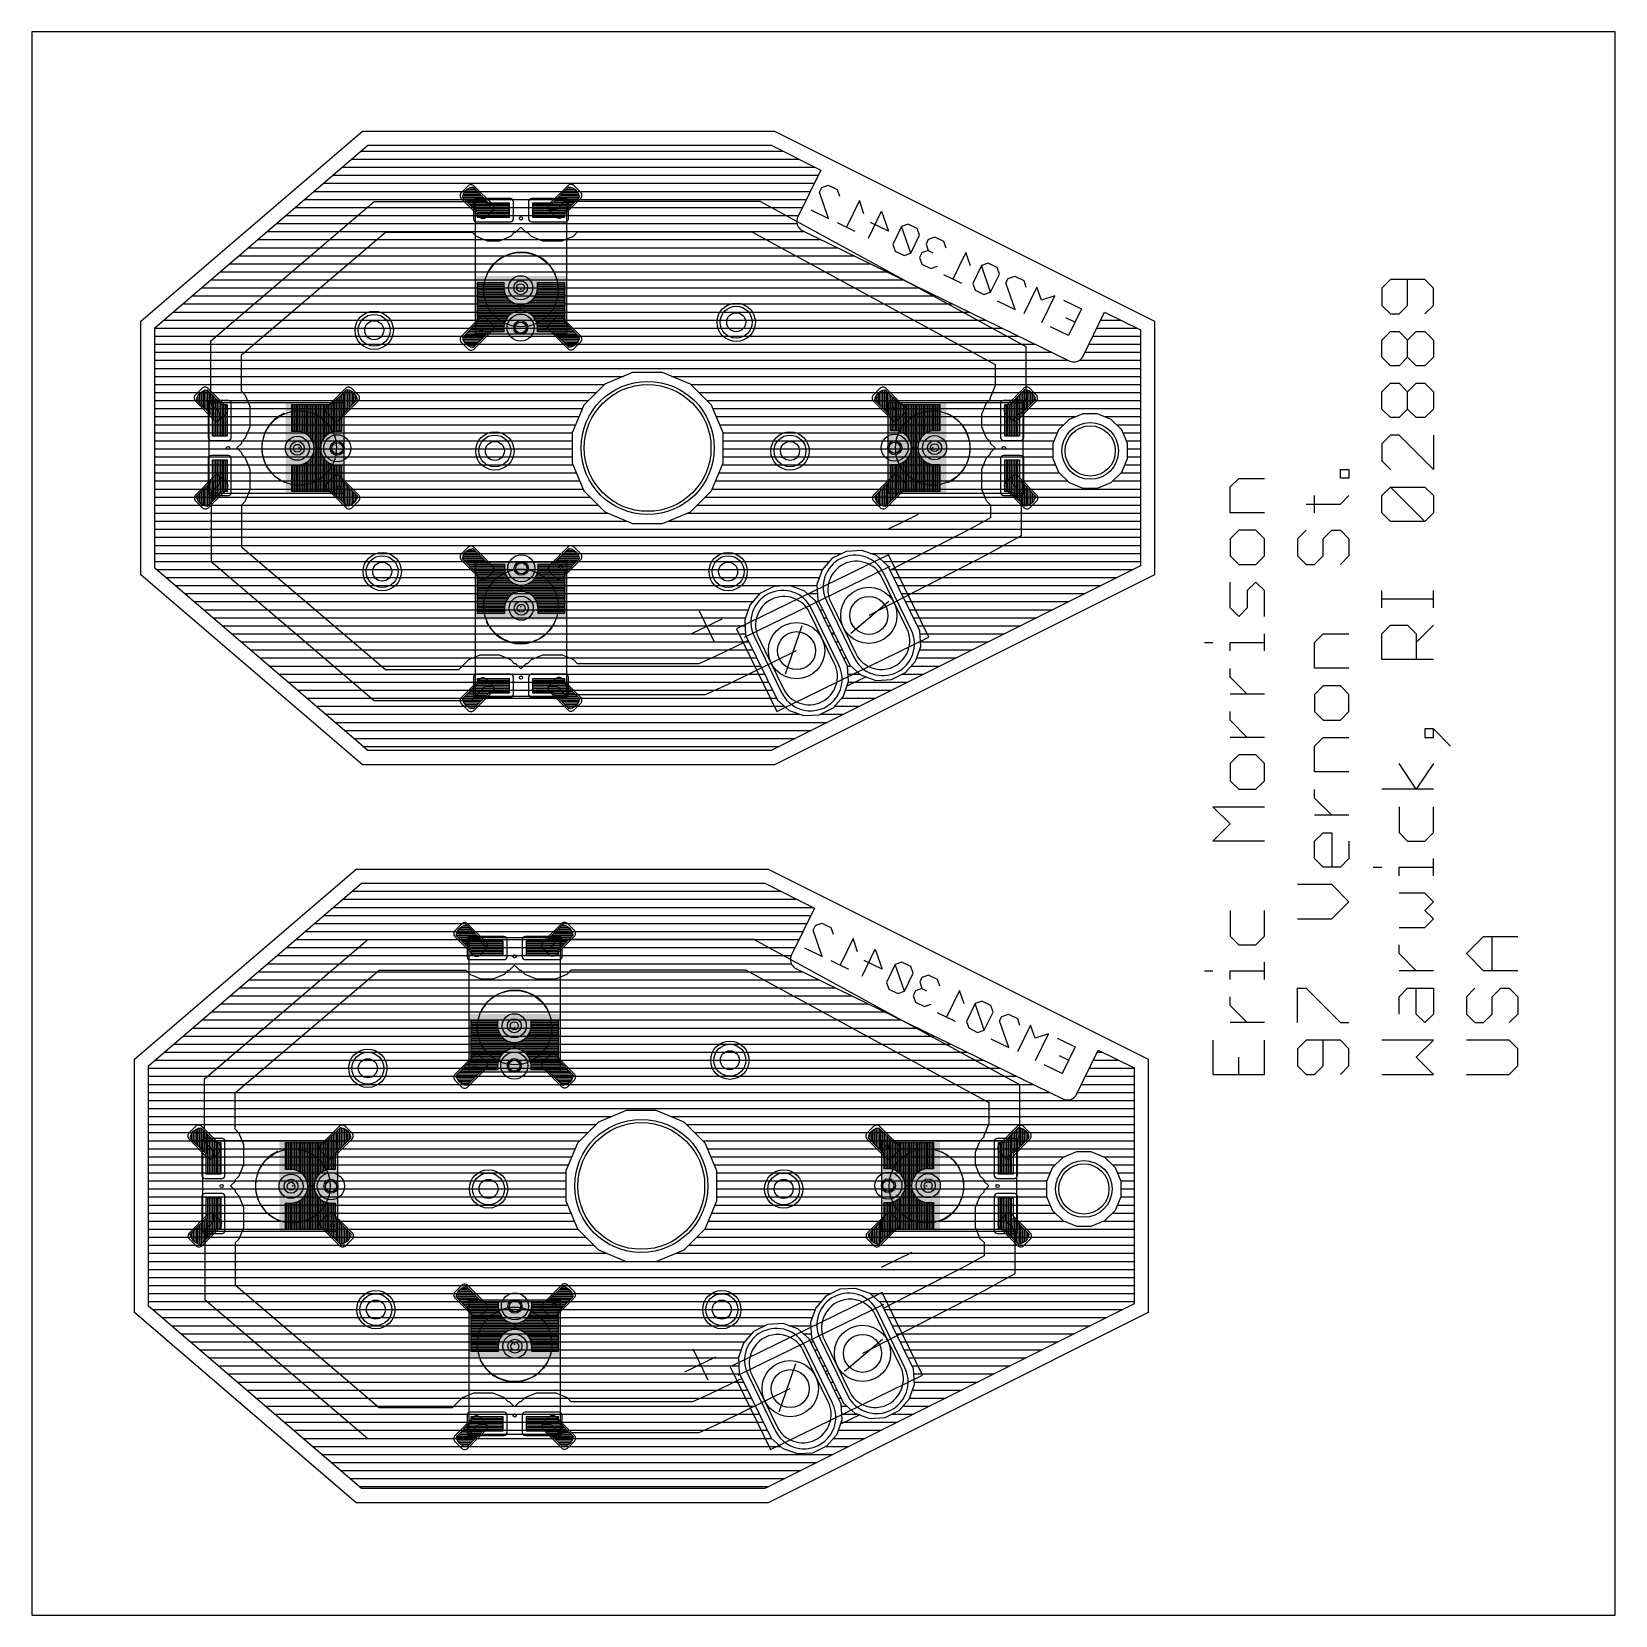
# Model space of a CAD drawing. Extents: x 0 to 1.97, y 0 to 1.97.
import ezdxf

# ---------------------------------------------------------------- set-up
doc = ezdxf.new("R2010")
doc.units = 0
for name, color, linetype in [('1', 14, 'CONTINUOUS'), ('16', 174, 'CONTINUOUS'), ('17', 94, 'CONTINUOUS'), ('18', 94, 'CONTINUOUS'), ('20', 178, 'CONTINUOUS'), ('21', 251, 'CONTINUOUS'), ('23', 178, 'CONTINUOUS'), ('29', 251, 'CONTINUOUS'), ('30', 251, 'CONTINUOUS'), ('31', 251, 'CONTINUOUS'), ('44', 251, 'CONTINUOUS'), ('51', 251, 'CONTINUOUS')]:
    doc.layers.add(name, color=color, linetype=linetype)

# ---------------------------------------------------------------- blocks, each defined once
blk = doc.blocks.new('RECT201600X116800R25')
blk.add_lwpolyline([(0.024803, -0.010778), (0.024803, 0.010778, 0.414214), (0.021211, 0.01437), (-0.021211, 0.01437, 0.414214), (-0.024803, 0.010778), (-0.024803, -0.010778, 0.414214), (-0.021211, -0.01437), (0.021211, -0.01437, 0.414214)], format="xyb", close=True)
blk = doc.blocks.new('RECT176000X91200R50')
blk.add_lwpolyline([(0.021654, -0.00561), (0.021654, 0.00561, 0.414214), (0.016043, 0.01122), (-0.016043, 0.01122, 0.414214), (-0.021654, 0.00561), (-0.021654, -0.00561, 0.414214), (-0.016043, -0.01122), (0.016043, -0.01122, 0.414214)], format="xyb", close=True)
blk = doc.blocks.new('RECT')
blk.add_solid([(-0.5, -0.5), (0.5, -0.5), (-0.5, 0.5), (0.5, 0.5)])
blk = doc.blocks.new('ROUNDP')
blk.add_circle((0, 0), 0.5)
blk = doc.blocks.new('LONGP100')
blk.add_lwpolyline([(-0.5, -0.5), (0.5, -0.5, 1), (0.5, 0.5), (-0.5, 0.5, 1)], format="xyb", close=True)
blk = doc.blocks.new('ROUNDV')
blk.add_circle((0, 0), 0.5)

msp = doc.modelspace()

# ---------------------------------------------------------------- linework, layer by layer
at = {"layer": '1'}
for p, q in [((0.222756, 1.584331), (0.425748, 1.757323)), ((0.425748, 1.757323), (0.553465, 1.757323)), ((0.553465, 1.757323), (0.563307, 1.757323)), ((0.563307, 1.757323), (0.573937, 1.746693)), ((0.65189, 1.746693), (0.662913, 1.757717)), ((0.662913, 1.757717), (0.905354, 1.757717)), ((0.905354, 1.757717), (0.905748, 1.757323)), ((0.905748, 1.757323), (1.235748, 1.577323)), ((0.642441, 1.746693), (0.65189, 1.746693)), ((0.260756, 1.566788), (0.439743, 1.719323)), ((0.439743, 1.719323), (0.547567, 1.719323)), ((0.547567, 1.719323), (0.552412, 1.714478)), ((0.552412, 1.714478), (0.566378, 1.708693)), ((0.581496, 1.708693), (0.595462, 1.714478)), ((0.595462, 1.714478), (0.600307, 1.719323)), ((0.600307, 1.719323), (0.60202, 1.719323)), ((0.60202, 1.719323), (0.608189, 1.725491)), ((0.602697, 1.72), (0.61368, 1.72)), ((0.608189, 1.725491), (0.614357, 1.719323)), ((0.614357, 1.719323), (0.616071, 1.719323)), ((0.616071, 1.719323), (0.620916, 1.714478)), ((0.620916, 1.714478), (0.634882, 1.708693)), ((0.659448, 1.708693), (0.673415, 1.714478)), ((0.673415, 1.714478), (0.678653, 1.719717)), ((0.678653, 1.719717), (0.895336, 1.719717)), ((0.895336, 1.719717), (1.197748, 1.554765)), ((0.41707, 1.7), (0.931483, 1.7)), ((0.428804, 1.71), (0.563223, 1.71)), ((0.566378, 1.708693), (0.581496, 1.708693)), ((0.584651, 1.71), (0.631727, 1.71)), ((0.634882, 1.708693), (0.659448, 1.708693)), ((0.662604, 1.71), (0.91315, 1.71)), ((0.393601, 1.68), (0.96815, 1.68)), ((0.405336, 1.69), (0.949817, 1.69)), ((0.370133, 1.66), (1.004817, 1.66)), ((0.381867, 1.67), (0.986483, 1.67)), ((1.689015, 1.660334), (1.678339, 1.649658)), ((1.731718, 1.660334), (1.689015, 1.660334)), ((1.710366, 1.628307), (1.710366, 1.660334)), ((1.742394, 1.649658), (1.731718, 1.660334)), ((0.346665, 1.64), (1.041483, 1.64)), ((0.358399, 1.65), (1.02315, 1.65)), ((1.678339, 1.649658), (1.678339, 1.628307)), ((1.742394, 1.628307), (1.742394, 1.649658)), ((0.323196, 1.62), (1.07815, 1.62)), ((0.33493, 1.63), (1.059817, 1.63)), ((1.678339, 1.628307), (1.689015, 1.617631)), ((1.689015, 1.617631), (1.699691, 1.617631)), ((1.699691, 1.617631), (1.710366, 1.628307)), ((1.731718, 1.617631), (1.742394, 1.628307)), ((0.299728, 1.6), (1.114817, 1.6)), ((0.311462, 1.61), (1.096483, 1.61)), ((1.678339, 1.585203), (1.689015, 1.595879)), ((1.689015, 1.595879), (1.699691, 1.595879)), ((1.699691, 1.595879), (1.710366, 1.585203)), ((1.710366, 1.585203), (1.721042, 1.595879)), ((1.721042, 1.595879), (1.731718, 1.595879)), ((1.731718, 1.595879), (1.742394, 1.585203)), ((0.222756, 1.505748), (0.222756, 1.584331)), ((0.276259, 1.58), (1.151483, 1.58)), ((0.287994, 1.59), (1.13315, 1.59)), ((1.235748, 1.577323), (1.235748, 1.512047)), ((1.678339, 1.563852), (1.678339, 1.585203)), ((1.710366, 1.563852), (1.710366, 1.585203)), ((1.742394, 1.585203), (1.742394, 1.563852)), ((0.260756, 1.521488), (0.260756, 1.566788)), ((0.260756, 1.56), (1.18815, 1.56)), ((0.264525, 1.57), (1.169817, 1.57)), ((1.689015, 1.553176), (1.678339, 1.563852)), ((1.710366, 1.563852), (1.699691, 1.553176)), ((1.721042, 1.553176), (1.710366, 1.563852)), ((1.742394, 1.563852), (1.731718, 1.553176)), ((0.260756, 1.55), (1.197748, 1.55)), ((0.260756, 1.54), (0.735523, 1.54)), ((0.747023, 1.544764), (0.71257, 1.530493)), ((0.784315, 1.544764), (0.747023, 1.544764)), ((0.818769, 1.530493), (0.784315, 1.544764)), ((0.795816, 1.54), (1.197748, 1.54)), ((1.197748, 1.554765), (1.197748, 1.527787)), ((1.699691, 1.553176), (1.689015, 1.553176)), ((1.731718, 1.553176), (1.721042, 1.553176)), ((0.260756, 1.53), (0.712077, 1.53)), ((0.265994, 1.51625), (0.260756, 1.521488)), ((0.262244, 1.52), (0.702077, 1.52)), ((0.271779, 1.502283), (0.265994, 1.51625)), ((0.71257, 1.530493), (0.6862, 1.504123)), ((0.845138, 1.504123), (0.818769, 1.530493)), ((0.819261, 1.53), (1.197748, 1.53)), ((0.829261, 1.52), (1.194221, 1.52)), ((1.197234, 1.527273), (1.191486, 1.513396)), ((1.197748, 1.527787), (1.197234, 1.527273)), ((1.678339, 1.520748), (1.689015, 1.531424)), ((1.678339, 1.499397), (1.678339, 1.520748)), ((1.689015, 1.531424), (1.699691, 1.531424)), ((1.699691, 1.531424), (1.710366, 1.520748)), ((1.710366, 1.520748), (1.721042, 1.531424)), ((1.710366, 1.499397), (1.710366, 1.520748)), ((1.721042, 1.531424), (1.731718, 1.531424)), ((1.731718, 1.531424), (1.742394, 1.520748)), ((1.742394, 1.520748), (1.742394, 1.499397)), ((0.23378, 1.494724), (0.222756, 1.505748)), ((0.268583, 1.51), (0.692077, 1.51)), ((0.271779, 1.477717), (0.271779, 1.502283)), ((0.271779, 1.5), (0.684492, 1.5)), ((0.6862, 1.504123), (0.671929, 1.46967)), ((0.839261, 1.51), (1.189803, 1.51)), ((0.859409, 1.46967), (0.845138, 1.504123)), ((0.846846, 1.5), (1.183787, 1.5)), ((1.186604, 1.506801), (1.180819, 1.492834)), ((1.191449, 1.511646), (1.186604, 1.506801)), ((1.191486, 1.513396), (1.191449, 1.513359)), ((1.191449, 1.513359), (1.191449, 1.511646)), ((1.235748, 1.512047), (1.229449, 1.505748)), ((1.229449, 1.505748), (1.229449, 1.495906)), ((1.689015, 1.488721), (1.678339, 1.499397)), ((1.710366, 1.499397), (1.699691, 1.488721)), ((1.721042, 1.488721), (1.710366, 1.499397)), ((1.742394, 1.499397), (1.731718, 1.488721)), ((0.23378, 1.485276), (0.23378, 1.494724)), ((0.265994, 1.46375), (0.271779, 1.477717)), ((0.271779, 1.49), (0.68035, 1.49)), ((0.271779, 1.48), (0.676208, 1.48)), ((0.850988, 1.49), (1.180819, 1.49)), ((0.85513, 1.48), (1.180819, 1.48)), ((1.180819, 1.492834), (1.180819, 1.477717)), ((1.180819, 1.477717), (1.186604, 1.46375)), ((1.229449, 1.495906), (1.218819, 1.485276)), ((1.699691, 1.488721), (1.689015, 1.488721)), ((1.731718, 1.488721), (1.721042, 1.488721)), ((0.254981, 1.451023), (0.261149, 1.457192)), ((0.261149, 1.458906), (0.265994, 1.46375)), ((0.261149, 1.457192), (0.261149, 1.458906)), ((0.262244, 1.46), (0.671929, 1.46)), ((0.268583, 1.47), (0.672066, 1.47)), ((0.671929, 1.46967), (0.671929, 1.432377)), ((0.859273, 1.47), (1.184015, 1.47)), ((0.859409, 1.432377), (0.859409, 1.46967)), ((0.859409, 1.46), (1.190354, 1.46)), ((1.186604, 1.46375), (1.191449, 1.458906)), ((1.191449, 1.458906), (1.191449, 1.457192)), ((1.191449, 1.457192), (1.197617, 1.451024)), ((1.689015, 1.466969), (1.678339, 1.456293)), ((1.699691, 1.466969), (1.689015, 1.466969)), ((1.742394, 1.424266), (1.699691, 1.466969)), ((1.742394, 1.466969), (1.742394, 1.424266)), ((0.261149, 1.444855), (0.254981, 1.451023)), ((0.256005, 1.45), (0.671929, 1.45)), ((0.261149, 1.443141), (0.261149, 1.444855)), ((0.265994, 1.438297), (0.261149, 1.443141)), ((0.264291, 1.44), (0.671929, 1.44)), ((0.271779, 1.42433), (0.265994, 1.438297)), ((0.859409, 1.45), (1.196594, 1.45)), ((0.859409, 1.44), (1.188307, 1.44)), ((1.186604, 1.438297), (1.180819, 1.42433)), ((1.191449, 1.443141), (1.186604, 1.438297)), ((1.197617, 1.451024), (1.191449, 1.444855)), ((1.191449, 1.444855), (1.191449, 1.443141)), ((1.678339, 1.456293), (1.678339, 1.434942)), ((0.269431, 1.43), (0.672914, 1.43)), ((0.271779, 1.39937), (0.271779, 1.42433)), ((0.271779, 1.42), (0.677056, 1.42)), ((0.671929, 1.432377), (0.6862, 1.397924)), ((0.845138, 1.397924), (0.859409, 1.432377)), ((0.854282, 1.42), (1.180819, 1.42)), ((0.858424, 1.43), (1.183167, 1.43)), ((1.180819, 1.42433), (1.180819, 1.399764)), ((1.626718, 1.413523), (1.626718, 1.424199)), ((1.626718, 1.424199), (1.637394, 1.424199)), ((1.637394, 1.424199), (1.637394, 1.413523)), ((1.678339, 1.434942), (1.689015, 1.424266)), ((0.23378, 1.406929), (0.22315, 1.396299)), ((0.23378, 1.416772), (0.23378, 1.406929)), ((0.265994, 1.385404), (0.271779, 1.39937)), ((0.271779, 1.41), (0.681198, 1.41)), ((0.271779, 1.4), (0.68534, 1.4)), ((0.6862, 1.397924), (0.71257, 1.371555)), ((0.818769, 1.371555), (0.845138, 1.397924)), ((0.845998, 1.4), (1.180819, 1.4)), ((0.85014, 1.41), (1.180819, 1.41)), ((1.180819, 1.399764), (1.186604, 1.385797)), ((1.218819, 1.416772), (1.218819, 1.407323)), ((1.218819, 1.407323), (1.229843, 1.396299)), ((1.489691, 1.402581), (1.500366, 1.413257)), ((1.489691, 1.370554), (1.489691, 1.402581)), ((1.500366, 1.413257), (1.532394, 1.413257)), ((1.637394, 1.413523), (1.626718, 1.413523)), ((1.678339, 1.391838), (1.689015, 1.402514)), ((1.689015, 1.402514), (1.731718, 1.402514)), ((1.731718, 1.359811), (1.689015, 1.402514)), ((1.731718, 1.402514), (1.742394, 1.391838)), ((0.22315, 1.396299), (0.22315, 1.309921)), ((0.261149, 1.380559), (0.265994, 1.385404)), ((0.261149, 1.327468), (0.261149, 1.380559)), ((0.261149, 1.38), (0.704124, 1.38)), ((0.267898, 1.39), (0.694124, 1.39)), ((0.827214, 1.38), (1.191843, 1.38)), ((0.837214, 1.39), (1.184863, 1.39)), ((1.186604, 1.385797), (1.191843, 1.380559)), ((1.191843, 1.380559), (1.191843, 1.36413)), ((1.229843, 1.396299), (1.229843, 1.341732)), ((1.584015, 1.381229), (1.626718, 1.381229)), ((1.594691, 1.370554), (1.594691, 1.391905)), ((1.626718, 1.381229), (1.637394, 1.391905)), ((1.678339, 1.370487), (1.678339, 1.391838)), ((1.742394, 1.391838), (1.742394, 1.370487)), ((0.261149, 1.37), (0.716323, 1.37)), ((0.261149, 1.36), (0.740465, 1.36)), ((0.71257, 1.371555), (0.747023, 1.357283)), ((0.784315, 1.357283), (0.818769, 1.371555)), ((0.790874, 1.36), (1.184381, 1.36)), ((0.815016, 1.37), (1.191843, 1.37)), ((1.191843, 1.36413), (1.167878, 1.350864)), ((1.532394, 1.370554), (1.489691, 1.370554)), ((1.689015, 1.359811), (1.678339, 1.370487)), ((1.731718, 1.359811), (1.689015, 1.359811)), ((1.742394, 1.370487), (1.731718, 1.359811)), ((0.261149, 1.35), (1.166192, 1.35)), ((0.261149, 1.34), (1.146679, 1.34)), ((0.747023, 1.357283), (0.784315, 1.357283)), ((1.167878, 1.350864), (1.067059, 1.299196)), ((1.229843, 1.341732), (1.185748, 1.317323)), ((1.500366, 1.348802), (1.489691, 1.338126)), ((1.521718, 1.348802), (1.500366, 1.348802)), ((1.532394, 1.338126), (1.521718, 1.348802)), ((1.584015, 1.348802), (1.573339, 1.338126)), ((1.605366, 1.338126), (1.616042, 1.348802)), ((1.616042, 1.348802), (1.626718, 1.348802)), ((1.626718, 1.348802), (1.637394, 1.338126)), ((0.261149, 1.33), (1.127166, 1.33)), ((0.43974, 1.175323), (0.261149, 1.327468)), ((0.269916, 1.32), (1.007288, 1.32)), ((1.012503, 1.322544), (0.995186, 1.314097)), ((1.031735, 1.32372), (1.012503, 1.322544)), ((1.049953, 1.317447), (1.031735, 1.32372)), ((1.042539, 1.32), (1.107653, 1.32)), ((1.489691, 1.338126), (1.489691, 1.316774)), ((1.532394, 1.316774), (1.532394, 1.338126)), ((1.573339, 1.338126), (1.573339, 1.316774)), ((1.605366, 1.316774), (1.605366, 1.338126)), ((1.637394, 1.338126), (1.637394, 1.316774)), ((0.22315, 1.309921), (0.425748, 1.137323)), ((0.281654, 1.31), (0.991561, 1.31)), ((0.293392, 1.3), (0.982713, 1.3)), ((0.982418, 1.299666), (0.976145, 1.281448)), ((0.995186, 1.314097), (0.982418, 1.299666)), ((1.185748, 1.317323), (1.040609, 1.242942)), ((1.064384, 1.30468), (1.049953, 1.317447)), ((1.058371, 1.31), (1.08814, 1.31)), ((1.067059, 1.299196), (1.064384, 1.30468)), ((1.066667, 1.3), (1.068627, 1.3)), ((1.489691, 1.316774), (1.500366, 1.306099)), ((1.500366, 1.306099), (1.521718, 1.306099)), ((1.521718, 1.306099), (1.532394, 1.316774)), ((1.573339, 1.316774), (1.584015, 1.306099)), ((1.584015, 1.306099), (1.594691, 1.306099)), ((1.594691, 1.306099), (1.605366, 1.316774)), ((1.637394, 1.316774), (1.626718, 1.306099)), ((0.30513, 1.29), (0.97909, 1.29)), ((0.316868, 1.28), (0.976234, 1.28)), ((0.941856, 1.279883), (0.922624, 1.278706)), ((0.960074, 1.27361), (0.941856, 1.279883)), ((0.976145, 1.281448), (0.977321, 1.262216)), ((1.489691, 1.252319), (1.489691, 1.284347)), ((1.521718, 1.284347), (1.511042, 1.273671)), ((1.532394, 1.273671), (1.521718, 1.284347)), ((0.328607, 1.27), (0.905076, 1.27)), ((0.340345, 1.26), (0.896229, 1.26)), ((0.905306, 1.27026), (0.892539, 1.255829)), ((0.922624, 1.278706), (0.905306, 1.27026)), ((0.974505, 1.260842), (0.960074, 1.27361)), ((0.964154, 1.27), (0.976845, 1.27)), ((1.014017, 1.179831), (0.974505, 1.260842)), ((0.974916, 1.26), (0.978402, 1.26)), ((0.977321, 1.262216), (1.016833, 1.181205)), ((1.511042, 1.273671), (1.511042, 1.252319)), ((1.532394, 1.241644), (1.532394, 1.273671)), ((1.678339, 1.252386), (1.678339, 1.273738)), ((1.742394, 1.263062), (1.678339, 1.263062)), ((1.742394, 1.252386), (1.742394, 1.273738)), ((0.352083, 1.25), (0.890532, 1.25)), ((0.892539, 1.255829), (0.886266, 1.237611)), ((0.979793, 1.25), (0.98328, 1.25)), ((1.500366, 1.241644), (1.489691, 1.252319)), ((1.511042, 1.252319), (1.500366, 1.241644)), ((0.363821, 1.24), (0.887089, 1.24)), ((0.375559, 1.23), (0.886731, 1.23)), ((0.886266, 1.237611), (0.887442, 1.218379)), ((0.98467, 1.24), (0.988157, 1.24)), ((0.989548, 1.23), (0.993034, 1.23)), ((1.678339, 1.219958), (1.689015, 1.230634)), ((1.689015, 1.230634), (1.710366, 1.230634)), ((1.710366, 1.230634), (1.721042, 1.219958)), ((1.721042, 1.209283), (1.742394, 1.230634)), ((0.387297, 1.22), (0.887343, 1.22)), ((0.399035, 1.21), (0.886764, 1.21)), ((0.890607, 1.21189), (0.849642, 1.191748)), ((0.887442, 1.218379), (0.890607, 1.21189)), ((0.994425, 1.22), (0.997912, 1.22)), ((0.999302, 1.21), (1.002789, 1.21)), ((1.457663, 1.209349), (1.468339, 1.209349)), ((1.489691, 1.198674), (1.489691, 1.209349)), ((1.489691, 1.209349), (1.532394, 1.209349)), ((1.532394, 1.198674), (1.532394, 1.220025)), ((1.594691, 1.209216), (1.605366, 1.219892)), ((1.594691, 1.177189), (1.594691, 1.209216)), ((1.605366, 1.219892), (1.637394, 1.219892)), ((1.678339, 1.187931), (1.678339, 1.219958)), ((1.721042, 1.219958), (1.721042, 1.187931)), ((0.410773, 1.2), (0.866425, 1.2)), ((0.422512, 1.19), (0.548832, 1.19)), ((0.542963, 1.187569), (0.530717, 1.175323)), ((0.556929, 1.193354), (0.542963, 1.187569)), ((0.581496, 1.193354), (0.556929, 1.193354)), ((0.595462, 1.187569), (0.581496, 1.193354)), ((0.589594, 1.19), (0.626784, 1.19)), ((0.600307, 1.182724), (0.595462, 1.187569)), ((0.60202, 1.182724), (0.600307, 1.182724)), ((0.608189, 1.176556), (0.60202, 1.182724)), ((0.614357, 1.182724), (0.608189, 1.176556)), ((0.616071, 1.182724), (0.614357, 1.182724)), ((0.620916, 1.187569), (0.616071, 1.182724)), ((0.634882, 1.193354), (0.620916, 1.187569)), ((0.659842, 1.193354), (0.634882, 1.193354)), ((0.673809, 1.187569), (0.659842, 1.193354)), ((0.66794, 1.19), (0.845708, 1.19)), ((0.678653, 1.182724), (0.673809, 1.187569)), ((0.829337, 1.182724), (0.678653, 1.182724)), ((0.849642, 1.191748), (0.829337, 1.182724)), ((0.865748, 1.157323), (0.95073, 1.199105)), ((1.00418, 1.2), (1.007666, 1.2)), ((1.009057, 1.19), (1.012544, 1.19)), ((1.016833, 1.181205), (1.031264, 1.168437)), ((1.742394, 1.187931), (1.678339, 1.187931)), ((0.43425, 1.18), (0.535394, 1.18)), ((0.530717, 1.175323), (0.43974, 1.175323)), ((0.604745, 1.18), (0.611633, 1.18)), ((1.037082, 1.166434), (1.013195, 1.154797)), ((1.013934, 1.18), (1.018195, 1.18)), ((1.015193, 1.160599), (1.014017, 1.179831)), ((1.014618, 1.17), (1.029498, 1.17)), ((1.031264, 1.168437), (1.037082, 1.166434)), ((1.489691, 1.166313), (1.489691, 1.176988)), ((1.511042, 1.144961), (1.489691, 1.166313)), ((1.637394, 1.177189), (1.594691, 1.177189)), ((0.546457, 1.137323), (0.553465, 1.144331)), ((0.564488, 1.155354), (0.553465, 1.144331)), ((0.573937, 1.155354), (0.564488, 1.155354)), ((0.642441, 1.155354), (0.652283, 1.155354)), ((0.652283, 1.155354), (0.662913, 1.144724)), ((0.662913, 1.144724), (0.837402, 1.144724)), ((0.837402, 1.144724), (0.865748, 1.157323)), ((1.013195, 1.154797), (1.015193, 1.160599)), ((1.014987, 1.16), (1.023875, 1.16)), ((1.532394, 1.144961), (1.489691, 1.144961)), ((1.605366, 1.155437), (1.594691, 1.144761)), ((1.594691, 1.144761), (1.594691, 1.123409)), ((1.626718, 1.155437), (1.605366, 1.155437)), ((1.637394, 1.144761), (1.626718, 1.155437)), ((1.637394, 1.123409), (1.637394, 1.144761)), ((0.425748, 1.137323), (0.546457, 1.137323)), ((1.489691, 1.1126), (1.489691, 1.123276)), ((1.594691, 1.123409), (1.605366, 1.112734)), ((1.626718, 1.112734), (1.637394, 1.123409)), ((1.511042, 1.091249), (1.489691, 1.1126)), ((1.605366, 1.112734), (1.626718, 1.112734)), ((1.532394, 1.091249), (1.489691, 1.091249)), ((1.594691, 1.080306), (1.605366, 1.090982)), ((1.605366, 1.090982), (1.637394, 1.090982)), ((1.742394, 1.101858), (1.731718, 1.101858)), ((1.731718, 1.101858), (1.731718, 1.091182)), ((1.731718, 1.091182), (1.742394, 1.091182)), ((1.763745, 1.080506), (1.742394, 1.101858)), ((1.742394, 1.091182), (1.742394, 1.101858)), ((1.500366, 1.069497), (1.489691, 1.058821)), ((1.521718, 1.069497), (1.500366, 1.069497)), ((1.532394, 1.058821), (1.521718, 1.069497)), ((1.594691, 1.048279), (1.594691, 1.080306)), ((1.489691, 1.058821), (1.489691, 1.037469)), ((1.532394, 1.037469), (1.532394, 1.058821)), ((1.637394, 1.048279), (1.594691, 1.048279)), ((1.721042, 1.026794), (1.699691, 1.058821)), ((1.742394, 1.058821), (1.721042, 1.026794)), ((1.489691, 1.037469), (1.500366, 1.026794)), ((1.500366, 1.026794), (1.521718, 1.026794)), ((1.521718, 1.026794), (1.532394, 1.037469)), ((1.594691, 1.015918), (1.594691, 1.026594)), ((1.742394, 1.026794), (1.678339, 1.026794)), ((1.489691, 0.98369), (1.468339, 1.005042)), ((1.468339, 1.005042), (1.532394, 1.005042)), ((1.616042, 0.994566), (1.594691, 1.015918)), ((1.699691, 1.005042), (1.699691, 0.973014)), ((1.742394, 0.973014), (1.742394, 1.005042)), ((1.637394, 0.994566), (1.594691, 0.994566)), ((1.468339, 0.962339), (1.489691, 0.98369)), ((1.594691, 0.962139), (1.605366, 0.972814)), ((1.605366, 0.972814), (1.616042, 0.972814)), ((1.616042, 0.972814), (1.616042, 0.930111)), ((1.699691, 0.973014), (1.710366, 0.962339)), ((1.731718, 0.962339), (1.742394, 0.973014)), ((1.532394, 0.962339), (1.468339, 0.962339)), ((1.594691, 0.940787), (1.594691, 0.962139)), ((1.637394, 0.962139), (1.637394, 0.940787)), ((1.710366, 0.962339), (1.731718, 0.962339)), ((1.605366, 0.930111), (1.594691, 0.940787)), ((1.626718, 0.930111), (1.605366, 0.930111)), ((1.637394, 0.940787), (1.626718, 0.930111)), ((1.667663, 0.930044), (1.678339, 0.930044)), ((1.699691, 0.919369), (1.699691, 0.930044)), ((1.699691, 0.930044), (1.742394, 0.930044)), ((1.742394, 0.919369), (1.742394, 0.94072)), ((1.616042, 0.908359), (1.573339, 0.908359)), ((1.637394, 0.887008), (1.616042, 0.908359)), ((1.616042, 0.865656), (1.637394, 0.887008)), ((1.731718, 0.897617), (1.699691, 0.897617)), ((1.742394, 0.886941), (1.731718, 0.897617)), ((1.731718, 0.876265), (1.742394, 0.886941)), ((1.489691, 0.876132), (1.489691, 0.844104)), ((1.532394, 0.844104), (1.532394, 0.876132)), ((1.742394, 0.865589), (1.731718, 0.876265)), ((1.573339, 0.865656), (1.616042, 0.865656)), ((1.699691, 0.854914), (1.731718, 0.854914)), ((1.731718, 0.854914), (1.742394, 0.865589)), ((0.214882, 0.667008), (0.417874, 0.84)), ((0.417874, 0.84), (0.545591, 0.84)), ((0.545591, 0.84), (0.555433, 0.84)), ((0.555433, 0.84), (0.566063, 0.82937)), ((0.634567, 0.82937), (0.644016, 0.82937)), ((0.644016, 0.82937), (0.655039, 0.840394)), ((0.655039, 0.840394), (0.89748, 0.840394)), ((0.89748, 0.840394), (0.897874, 0.84)), ((0.897874, 0.84), (1.227874, 0.66)), ((1.489691, 0.844104), (1.500366, 0.833429)), ((1.500366, 0.833429), (1.521718, 0.833429)), ((1.521718, 0.833429), (1.532394, 0.844104)), ((1.699691, 0.822553), (1.699691, 0.833229)), ((1.783339, 0.822553), (1.804691, 0.843904)), ((1.804691, 0.843904), (1.847394, 0.843904)), ((1.815366, 0.801201), (1.815366, 0.843904)), ((0.594146, 0.802), (0.600315, 0.808169)), ((0.600315, 0.808169), (0.606483, 0.802)), ((1.532394, 0.790459), (1.532394, 0.81181)), ((1.721042, 0.801201), (1.699691, 0.822553)), ((1.804691, 0.801201), (1.783339, 0.822553)), ((0.252882, 0.649465), (0.431869, 0.802)), ((0.417788, 0.79), (0.910184, 0.79)), ((0.429523, 0.8), (0.541693, 0.8)), ((0.431869, 0.802), (0.539693, 0.802)), ((0.539693, 0.802), (0.544538, 0.797155)), ((0.544538, 0.797155), (0.558504, 0.79137)), ((0.558504, 0.79137), (0.573622, 0.79137)), ((0.573622, 0.79137), (0.587588, 0.797155)), ((0.587588, 0.797155), (0.592433, 0.802)), ((0.590433, 0.8), (0.610197, 0.8)), ((0.592433, 0.802), (0.594146, 0.802)), ((0.606483, 0.802), (0.608197, 0.802)), ((0.608197, 0.802), (0.613042, 0.797155)), ((0.613042, 0.797155), (0.627008, 0.79137)), ((0.627008, 0.79137), (0.651574, 0.79137)), ((0.651574, 0.79137), (0.665541, 0.797155)), ((0.665541, 0.797155), (0.670779, 0.802394)), ((0.668386, 0.8), (0.891851, 0.8)), ((0.670779, 0.802394), (0.887462, 0.802394)), ((0.887462, 0.802394), (1.189874, 0.637442)), ((1.457663, 0.801134), (1.468339, 0.801134)), ((1.489691, 0.790459), (1.489691, 0.801134)), ((1.489691, 0.801134), (1.532394, 0.801134)), ((1.742394, 0.801201), (1.699691, 0.801201)), ((1.847394, 0.801201), (1.804691, 0.801201)), ((0.39432, 0.77), (0.946851, 0.77)), ((0.406054, 0.78), (0.928517, 0.78)), ((1.489691, 0.758098), (1.489691, 0.768774)), ((1.573339, 0.736746), (1.573339, 0.779449)), ((1.573339, 0.779449), (1.584015, 0.779449)), ((1.584015, 0.779449), (1.626718, 0.736746)), ((1.699691, 0.768774), (1.710366, 0.779449)), ((1.699691, 0.747422), (1.699691, 0.768774)), ((1.710366, 0.779449), (1.742394, 0.779449)), ((1.721042, 0.747422), (1.721042, 0.779449)), ((1.742394, 0.779449), (1.742394, 0.747422)), ((1.794015, 0.779449), (1.783339, 0.768774)), ((1.783339, 0.768774), (1.783339, 0.747422)), ((1.815366, 0.768774), (1.826042, 0.779449)), ((1.815366, 0.747422), (1.815366, 0.768774)), ((1.826042, 0.779449), (1.836718, 0.779449)), ((1.836718, 0.779449), (1.847394, 0.768774)), ((1.847394, 0.768774), (1.847394, 0.747422)), ((0.370852, 0.75), (0.983517, 0.75)), ((0.382586, 0.76), (0.965184, 0.76)), ((1.511042, 0.736746), (1.489691, 0.758098)), ((0.347383, 0.73), (1.020184, 0.73)), ((0.359117, 0.74), (1.001851, 0.74)), ((1.532394, 0.736746), (1.489691, 0.736746)), ((1.626718, 0.736746), (1.637394, 0.736746)), ((1.731718, 0.736746), (1.721042, 0.747422)), ((1.742394, 0.747422), (1.731718, 0.736746)), ((1.783339, 0.747422), (1.794015, 0.736746)), ((1.794015, 0.736746), (1.804691, 0.736746)), ((1.804691, 0.736746), (1.815366, 0.747422)), ((1.847394, 0.747422), (1.836718, 0.736746)), ((0.323915, 0.71), (1.056851, 0.71)), ((0.335649, 0.72), (1.038517, 0.72)), ((1.468339, 0.714994), (1.468339, 0.672291)), ((1.532394, 0.672291), (1.532394, 0.714994)), ((1.584015, 0.714994), (1.573339, 0.704319)), ((1.626718, 0.714994), (1.584015, 0.714994)), ((1.605366, 0.682967), (1.605366, 0.714994)), ((1.637394, 0.704319), (1.626718, 0.714994)), ((1.742394, 0.714994), (1.678339, 0.714994)), ((1.721042, 0.693643), (1.742394, 0.714994)), ((1.836718, 0.714994), (1.783339, 0.714994)), ((1.847394, 0.704319), (1.836718, 0.714994)), ((0.300447, 0.69), (1.093517, 0.69)), ((0.312181, 0.7), (1.075184, 0.7)), ((1.500366, 0.672291), (1.500366, 0.693643)), ((1.573339, 0.704319), (1.573339, 0.682967)), ((1.637394, 0.682967), (1.637394, 0.704319)), ((1.742394, 0.672291), (1.721042, 0.693643)), ((1.847394, 0.682967), (1.847394, 0.704319)), ((0.276978, 0.67), (1.130184, 0.67)), ((0.288712, 0.68), (1.111851, 0.68)), ((1.468339, 0.672291), (1.532394, 0.672291)), ((1.573339, 0.682967), (1.584015, 0.672291)), ((1.584015, 0.672291), (1.594691, 0.672291)), ((1.594691, 0.672291), (1.605366, 0.682967)), ((1.626718, 0.672291), (1.637394, 0.682967)), ((1.678339, 0.672291), (1.742394, 0.672291)), ((1.783339, 0.672291), (1.836718, 0.672291)), ((1.836718, 0.672291), (1.847394, 0.682967)), ((0.214882, 0.588425), (0.214882, 0.667008)), ((0.25351, 0.65), (1.166851, 0.65)), ((0.265244, 0.66), (1.148517, 0.66)), ((1.227874, 0.66), (1.227874, 0.594724)), ((0.252882, 0.604165), (0.252882, 0.649465)), ((0.252882, 0.64), (1.185184, 0.64)), ((0.252882, 0.63), (1.189874, 0.63)), ((1.189874, 0.637442), (1.189874, 0.610464)), ((0.252882, 0.62), (0.721185, 0.62)), ((0.704696, 0.61317), (0.678326, 0.5868)), ((0.739149, 0.627441), (0.704696, 0.61317)), ((0.776441, 0.627441), (0.739149, 0.627441)), ((0.810895, 0.61317), (0.776441, 0.627441)), ((0.794405, 0.62), (1.189874, 0.62)), ((0.837264, 0.5868), (0.810895, 0.61317)), ((1.189874, 0.610464), (1.18936, 0.60995)), ((0.252882, 0.61), (0.701526, 0.61)), ((0.25812, 0.598927), (0.252882, 0.604165)), ((0.257047, 0.6), (0.691526, 0.6)), ((0.263905, 0.58496), (0.25812, 0.598927)), ((0.814064, 0.61), (1.18941, 0.61)), ((0.824064, 0.6), (1.185238, 0.6)), ((1.183575, 0.594323), (1.17873, 0.589478)), ((1.183612, 0.596073), (1.183575, 0.596036)), ((1.183575, 0.596036), (1.183575, 0.594323)), ((1.18936, 0.60995), (1.183612, 0.596073)), ((1.227874, 0.594724), (1.221575, 0.588425)), ((0.225906, 0.577402), (0.214882, 0.588425)), ((0.225906, 0.567953), (0.225906, 0.577402)), ((0.261818, 0.59), (0.681526, 0.59)), ((0.263905, 0.560394), (0.263905, 0.58496)), ((0.263905, 0.58), (0.675509, 0.58)), ((0.678326, 0.5868), (0.664055, 0.552347)), ((0.834064, 0.59), (1.179252, 0.59)), ((0.851535, 0.552347), (0.837264, 0.5868)), ((0.840081, 0.58), (1.174804, 0.58)), ((1.17873, 0.589478), (1.172945, 0.575511)), ((1.172945, 0.575511), (1.172945, 0.560394)), ((1.221575, 0.578583), (1.210945, 0.567953)), ((1.221575, 0.588425), (1.221575, 0.578583)), ((0.25812, 0.546427), (0.263905, 0.560394)), ((0.263742, 0.56), (0.667225, 0.56)), ((0.263905, 0.57), (0.671367, 0.57)), ((0.664055, 0.552347), (0.664055, 0.515055)), ((0.844223, 0.57), (1.172945, 0.57)), ((0.848365, 0.56), (1.173108, 0.56)), ((0.851535, 0.515055), (0.851535, 0.552347)), ((1.172945, 0.560394), (1.17873, 0.546427)), ((0.247107, 0.533701), (0.253275, 0.539869)), ((0.253275, 0.527532), (0.247107, 0.533701)), ((0.253275, 0.541583), (0.25812, 0.546427)), ((0.253275, 0.539869), (0.253275, 0.541583)), ((0.253275, 0.54), (0.664055, 0.54)), ((0.2596, 0.55), (0.664055, 0.55)), ((0.851535, 0.55), (1.17725, 0.55)), ((0.851535, 0.54), (1.183575, 0.54)), ((1.17873, 0.546427), (1.183575, 0.541583)), ((1.183575, 0.541583), (1.183575, 0.539869)), ((1.183575, 0.539869), (1.189743, 0.533701)), ((1.189743, 0.533701), (1.183575, 0.527532)), ((0.250808, 0.53), (0.664055, 0.53)), ((0.253275, 0.525819), (0.253275, 0.527532)), ((0.25812, 0.520974), (0.253275, 0.525819)), ((0.263905, 0.507008), (0.25812, 0.520974)), ((0.258524, 0.52), (0.664055, 0.52)), ((0.664055, 0.515055), (0.678326, 0.480601)), ((0.837264, 0.480601), (0.851535, 0.515055)), ((0.851535, 0.53), (1.186043, 0.53)), ((0.851535, 0.52), (1.178327, 0.52)), ((1.17873, 0.520974), (1.172945, 0.507008)), ((1.183575, 0.525819), (1.17873, 0.520974)), ((1.183575, 0.527532), (1.183575, 0.525819)), ((0.225906, 0.499449), (0.225906, 0.489606)), ((0.262666, 0.51), (0.666149, 0.51)), ((0.263905, 0.482047), (0.263905, 0.507008)), ((0.263905, 0.5), (0.670291, 0.5)), ((0.845299, 0.5), (1.172945, 0.5)), ((0.849442, 0.51), (1.174185, 0.51)), ((1.172945, 0.507008), (1.172945, 0.482441)), ((1.210945, 0.499449), (1.210945, 0.49)), ((0.225906, 0.489606), (0.215276, 0.478976)), ((0.215276, 0.478976), (0.215276, 0.392598)), ((0.25812, 0.468081), (0.263905, 0.482047)), ((0.263057, 0.48), (0.678927, 0.48)), ((0.263905, 0.49), (0.674433, 0.49)), ((0.678326, 0.480601), (0.704696, 0.454232)), ((0.810895, 0.454232), (0.837264, 0.480601)), ((0.836663, 0.48), (1.173956, 0.48)), ((0.841157, 0.49), (1.172945, 0.49)), ((1.172945, 0.482441), (1.17873, 0.468475)), ((1.210945, 0.49), (1.221969, 0.478976)), ((1.221969, 0.478976), (1.221969, 0.424409)), ((0.253275, 0.463236), (0.25812, 0.468081)), ((0.253275, 0.410145), (0.253275, 0.463236)), ((0.253275, 0.46), (0.698927, 0.46)), ((0.258915, 0.47), (0.688927, 0.47)), ((0.704696, 0.454232), (0.739149, 0.439961)), ((0.776441, 0.439961), (0.810895, 0.454232)), ((0.816663, 0.46), (1.183969, 0.46)), ((0.826663, 0.47), (1.178098, 0.47)), ((1.17873, 0.468475), (1.183969, 0.463236)), ((1.183969, 0.463236), (1.183969, 0.446807)), ((0.253275, 0.45), (0.714912, 0.45)), ((0.253275, 0.44), (0.739054, 0.44)), ((0.739149, 0.439961), (0.776441, 0.439961)), ((0.776536, 0.44), (1.171671, 0.44)), ((0.800679, 0.45), (1.183969, 0.45)), ((1.160004, 0.433541), (1.059185, 0.381874)), ((1.183969, 0.446807), (1.160004, 0.433541)), ((0.253275, 0.43), (1.153094, 0.43)), ((0.253275, 0.42), (1.133581, 0.42)), ((1.221969, 0.424409), (1.177874, 0.4)), ((0.431866, 0.258), (0.253275, 0.410145)), ((0.253446, 0.41), (1.114068, 0.41)), ((0.265184, 0.4), (0.993925, 0.4)), ((0.987312, 0.396774), (0.974544, 0.382344)), ((1.004629, 0.405221), (0.987312, 0.396774)), ((1.023861, 0.406397), (1.004629, 0.405221)), ((1.042079, 0.400124), (1.023861, 0.406397)), ((1.177874, 0.4), (1.032735, 0.325619)), ((1.05651, 0.387357), (1.042079, 0.400124)), ((1.04222, 0.4), (1.094555, 0.4)), ((0.215276, 0.392598), (0.417874, 0.22)), ((0.276922, 0.39), (0.981318, 0.39)), ((0.288661, 0.38), (0.973737, 0.38)), ((0.974544, 0.382344), (0.968271, 0.364126)), ((1.053523, 0.39), (1.075042, 0.39)), ((1.059185, 0.381874), (1.05651, 0.387357)), ((0.300399, 0.37), (0.970294, 0.37)), ((0.312137, 0.36), (0.911913, 0.36)), ((0.91475, 0.361384), (0.897432, 0.352937)), ((0.933982, 0.36256), (0.91475, 0.361384)), ((0.9522, 0.356287), (0.933982, 0.36256)), ((0.941416, 0.36), (0.968523, 0.36)), ((0.966631, 0.34352), (0.9522, 0.356287)), ((0.968271, 0.364126), (0.969447, 0.344894)), ((0.323875, 0.35), (0.894834, 0.35)), ((0.335613, 0.34), (0.885986, 0.34)), ((0.884665, 0.338506), (0.878392, 0.320288)), ((0.897432, 0.352937), (0.884665, 0.338506)), ((0.959306, 0.35), (0.969135, 0.35)), ((1.006143, 0.262508), (0.966631, 0.34352)), ((0.968348, 0.34), (0.971834, 0.34)), ((0.969447, 0.344894), (1.008959, 0.263882)), ((0.347351, 0.33), (0.881736, 0.33)), ((0.359089, 0.32), (0.87841, 0.32)), ((0.878392, 0.320288), (0.879568, 0.301056)), ((0.973225, 0.33), (0.976711, 0.33)), ((0.978102, 0.32), (0.981589, 0.32)), ((0.370828, 0.31), (0.879021, 0.31)), ((0.382566, 0.3), (0.880083, 0.3)), ((0.879568, 0.301056), (0.882733, 0.294567)), ((0.982979, 0.31), (0.986466, 0.31)), ((0.987857, 0.3), (0.991343, 0.3)), ((0.394304, 0.29), (0.873445, 0.29)), ((0.406042, 0.28), (0.853106, 0.28)), ((0.549055, 0.276031), (0.535089, 0.270246)), ((0.573622, 0.276031), (0.549055, 0.276031)), ((0.587588, 0.270246), (0.573622, 0.276031)), ((0.627008, 0.276031), (0.613042, 0.270246)), ((0.651968, 0.276031), (0.627008, 0.276031)), ((0.665935, 0.270246), (0.651968, 0.276031)), ((0.882733, 0.294567), (0.841768, 0.274425)), ((0.857874, 0.24), (0.942856, 0.281782)), ((0.992734, 0.29), (0.996221, 0.29)), ((0.997611, 0.28), (1.001098, 0.28)), ((0.41778, 0.27), (0.534843, 0.27)), ((0.429518, 0.26), (0.524843, 0.26)), ((0.522843, 0.258), (0.431866, 0.258)), ((0.535089, 0.270246), (0.522843, 0.258)), ((0.592433, 0.265401), (0.587588, 0.270246)), ((0.587834, 0.27), (0.612795, 0.27)), ((0.594146, 0.265401), (0.592433, 0.265401)), ((0.600315, 0.259233), (0.594146, 0.265401)), ((0.599548, 0.26), (0.601082, 0.26)), ((0.606483, 0.265401), (0.600315, 0.259233)), ((0.608197, 0.265401), (0.606483, 0.265401)), ((0.613042, 0.270246), (0.608197, 0.265401)), ((0.670779, 0.265401), (0.665935, 0.270246)), ((0.666181, 0.27), (0.83181, 0.27)), ((0.821463, 0.265401), (0.670779, 0.265401)), ((0.841768, 0.274425), (0.821463, 0.265401)), ((1.002489, 0.27), (1.005975, 0.27)), ((1.007319, 0.243276), (1.006143, 0.262508)), ((1.006296, 0.26), (1.013347, 0.26)), ((1.008959, 0.263882), (1.02339, 0.251115)), ((0.556614, 0.238031), (0.545591, 0.227008)), ((0.566063, 0.238031), (0.556614, 0.238031)), ((0.634567, 0.238031), (0.644409, 0.238031)), ((0.644409, 0.238031), (0.655039, 0.227402)), ((0.829528, 0.227402), (0.857874, 0.24)), ((1.029208, 0.249111), (1.005321, 0.237474)), ((1.005321, 0.237474), (1.007319, 0.243276)), ((1.006191, 0.24), (1.010506, 0.24)), ((1.006908, 0.25), (1.026627, 0.25)), ((1.02339, 0.251115), (1.029208, 0.249111)), ((0.417874, 0.22), (0.538583, 0.22)), ((0.538583, 0.22), (0.545591, 0.227008)), ((0.655039, 0.227402), (0.829528, 0.227402))]:
    msp.add_line(p, q, dxfattribs=at)
at = {"layer": '16'}
for p, q in [((0.153248, 1.600455), (0.417812, 1.827224)), ((0.409384, 1.82), (0.933467, 1.82)), ((0.417812, 1.827224), (0.919018, 1.827224)), ((0.919018, 1.827224), (0.980783, 1.796342)), ((0.38605, 1.8), (0.973467, 1.8)), ((0.397717, 1.81), (0.953467, 1.81)), ((0.980783, 1.796342), (0.952085, 1.737502)), ((0.362717, 1.78), (0.972813, 1.78)), ((0.374384, 1.79), (0.97769, 1.79)), ((0.979299, 1.769148), (0.982005, 1.774695)), ((0.982005, 1.774695), (0.990258, 1.777537)), ((0.990258, 1.777537), (1.001353, 1.772126)), ((1.001353, 1.772126), (1.004194, 1.763873)), ((0.339384, 1.76), (0.963058, 1.76)), ((0.35105, 1.77), (0.967936, 1.77)), ((0.990666, 1.736137), (0.979299, 1.769148)), ((1.028909, 1.758686), (1.012676, 1.725402)), ((1.034593, 1.74218), (1.028909, 1.758686)), ((0.31605, 1.74), (0.953304, 1.74)), ((0.327717, 1.75), (0.958181, 1.75)), ((0.951219, 1.734214), (0.951115, 1.732513)), ((0.951115, 1.732513), (0.951234, 1.730813)), ((0.951545, 1.735886), (0.951219, 1.734214)), ((0.952085, 1.737502), (0.951545, 1.735886)), ((0.968477, 1.746959), (0.990666, 1.736137)), ((1.040232, 1.711962), (1.056466, 1.745246)), ((1.056466, 1.745246), (1.064991, 1.720487)), ((0.292717, 1.72), (0.960259, 1.72)), ((0.304384, 1.73), (0.9514, 1.73)), ((0.951234, 1.730813), (0.951574, 1.729143)), ((0.951574, 1.729143), (0.952129, 1.727531)), ((0.952129, 1.727531), (0.952889, 1.726006)), ((0.952889, 1.726006), (0.953842, 1.724594)), ((0.953842, 1.724594), (0.954971, 1.723317)), ((0.954971, 1.723317), (0.956258, 1.722199)), ((0.956258, 1.722199), (0.957679, 1.721259)), ((0.957679, 1.721259), (1.290497, 1.558932)), ((1.02377, 1.719991), (1.001581, 1.730813)), ((1.064991, 1.720487), (1.042802, 1.731309)), ((1.081317, 1.726258), (1.070494, 1.704069)), ((1.08957, 1.7291), (1.081317, 1.726258)), ((1.092683, 1.693247), (1.081317, 1.726258)), ((1.100664, 1.723689), (1.08957, 1.7291)), ((1.092683, 1.693247), (1.103506, 1.715436)), ((1.103506, 1.715436), (1.100664, 1.723689)), ((1.122673, 1.712954), (1.11442, 1.710112)), ((1.133768, 1.707543), (1.122673, 1.712954)), ((0.269384, 1.7), (1.001265, 1.7)), ((0.28105, 1.71), (0.980762, 1.71)), ((1.070494, 1.704069), (1.073336, 1.695816)), ((1.073336, 1.695816), (1.08443, 1.690405)), ((1.08443, 1.690405), (1.092683, 1.693247)), ((1.106304, 1.69347), (1.103598, 1.687923)), ((1.114557, 1.696312), (1.106304, 1.69347)), ((1.11442, 1.710112), (1.111715, 1.704565)), ((1.111715, 1.704565), (1.114557, 1.696312)), ((1.114557, 1.696312), (1.120104, 1.693607)), ((1.13661, 1.69929), (1.133768, 1.707543)), ((1.161324, 1.694103), (1.145091, 1.660819)), ((1.167008, 1.677597), (1.161324, 1.694103)), ((0.24605, 1.68), (1.042271, 1.68)), ((0.257717, 1.69), (1.021768, 1.69)), ((1.103598, 1.687923), (1.10644, 1.67967)), ((1.10644, 1.67967), (1.117534, 1.674259)), ((1.117534, 1.674259), (1.125787, 1.677101)), ((1.180628, 1.677821), (1.169806, 1.655632)), ((1.188881, 1.680662), (1.180628, 1.677821)), ((1.191995, 1.644809), (1.180628, 1.677821)), ((1.199976, 1.675251), (1.188881, 1.680662)), ((1.202817, 1.666998), (1.199976, 1.675251)), ((0.222717, 1.66), (1.083278, 1.66)), ((0.234384, 1.67), (1.062774, 1.67)), ((1.156185, 1.655408), (1.133996, 1.66623)), ((1.169806, 1.655632), (1.172648, 1.647379)), ((1.191995, 1.644809), (1.202817, 1.666998)), ((1.211026, 1.656128), (1.213732, 1.661675)), ((1.222393, 1.623116), (1.211026, 1.656128)), ((1.213732, 1.661675), (1.221985, 1.664517)), ((1.221985, 1.664517), (1.233079, 1.659105)), ((1.233079, 1.659105), (1.235921, 1.650852)), ((0.199384, 1.64), (1.124284, 1.64)), ((0.21105, 1.65), (1.103781, 1.65)), ((1.172648, 1.647379), (1.183742, 1.641967)), ((1.183742, 1.641967), (1.191995, 1.644809)), ((1.200204, 1.633938), (1.222393, 1.623116)), ((1.249541, 1.651077), (1.233308, 1.617793)), ((1.255225, 1.634571), (1.249541, 1.651077)), ((1.271731, 1.640254), (1.255225, 1.634571)), ((1.255497, 1.60697), (1.271731, 1.640254)), ((1.282645, 1.634931), (1.304834, 1.624108)), ((0.17605, 1.62), (1.16529, 1.62)), ((0.187717, 1.63), (1.144787, 1.63)), ((1.304834, 1.624108), (1.288601, 1.590825)), ((1.306741, 1.564525), (1.333733, 1.619867)), ((1.333733, 1.619867), (1.378091, 1.597688)), ((0.153248, 1.301592), (0.153248, 1.600455)), ((0.153248, 1.6), (1.206296, 1.6)), ((0.164384, 1.61), (1.185793, 1.61)), ((1.288601, 1.590825), (1.266412, 1.601647)), ((1.296718, 1.607466), (1.285623, 1.612878)), ((1.324043, 1.6), (1.373467, 1.6)), ((1.32892, 1.61), (1.353467, 1.61)), ((1.378091, 1.597688), (1.378091, 1.304359)), ((0.153248, 1.59), (1.226799, 1.59)), ((0.153248, 1.58), (1.247302, 1.58)), ((1.314288, 1.58), (1.378091, 1.58)), ((1.319166, 1.59), (1.378091, 1.59)), ((0.153248, 1.57), (1.267805, 1.57)), ((0.153248, 1.56), (1.288308, 1.56)), ((1.290497, 1.558932), (1.292113, 1.558391)), ((1.292113, 1.558391), (1.293786, 1.558066)), ((1.293786, 1.558066), (1.295487, 1.557962)), ((1.295487, 1.557962), (1.297187, 1.558081)), ((1.297187, 1.558081), (1.298857, 1.558421)), ((1.298857, 1.558421), (1.300468, 1.558976)), ((1.300468, 1.558976), (1.301993, 1.559736)), ((1.301993, 1.559736), (1.303406, 1.560689)), ((1.302385, 1.56), (1.378091, 1.56)), ((1.303406, 1.560689), (1.304682, 1.561818)), ((1.304682, 1.561818), (1.3058, 1.563104)), ((1.3058, 1.563104), (1.306741, 1.564525)), ((1.309411, 1.57), (1.378091, 1.57)), ((0.153248, 1.55), (1.378091, 1.55)), ((0.153248, 1.54), (0.735523, 1.54)), ((0.747023, 1.544764), (0.71257, 1.530493)), ((0.784315, 1.544764), (0.747023, 1.544764)), ((0.818769, 1.530493), (0.784315, 1.544764)), ((0.795816, 1.54), (1.378091, 1.54)), ((0.153248, 1.53), (0.712077, 1.53)), ((0.153248, 1.52), (0.702077, 1.52)), ((0.71257, 1.530493), (0.6862, 1.504123)), ((0.845138, 1.504123), (0.818769, 1.530493)), ((0.819261, 1.53), (1.378091, 1.53)), ((0.829261, 1.52), (1.378091, 1.52)), ((0.153248, 1.51), (0.692077, 1.51)), ((0.153248, 1.5), (0.684492, 1.5)), ((0.6862, 1.504123), (0.671929, 1.46967)), ((0.839261, 1.51), (1.378091, 1.51)), ((0.859409, 1.46967), (0.845138, 1.504123)), ((0.846846, 1.5), (1.378091, 1.5)), ((0.153248, 1.49), (0.68035, 1.49)), ((0.153248, 1.48), (0.676208, 1.48)), ((0.850988, 1.49), (1.297923, 1.49)), ((0.85513, 1.48), (1.283018, 1.48)), ((1.289549, 1.486532), (1.276539, 1.473521)), ((1.306548, 1.493573), (1.289549, 1.486532)), ((1.324948, 1.493573), (1.306548, 1.493573)), ((1.341946, 1.486532), (1.324948, 1.493573)), ((1.333573, 1.49), (1.378091, 1.49)), ((1.354957, 1.473521), (1.341946, 1.486532)), ((1.348478, 1.48), (1.378091, 1.48)), ((0.153248, 1.47), (0.672066, 1.47)), ((0.153248, 1.46), (0.671929, 1.46)), ((0.671929, 1.46967), (0.671929, 1.432377)), ((0.859273, 1.47), (1.275081, 1.47)), ((0.859409, 1.432377), (0.859409, 1.46967)), ((0.859409, 1.46), (1.270938, 1.46)), ((1.276539, 1.473521), (1.269498, 1.456523)), ((1.361998, 1.456523), (1.354957, 1.473521)), ((1.356415, 1.47), (1.378091, 1.47)), ((1.360558, 1.46), (1.378091, 1.46)), ((0.153248, 1.45), (0.671929, 1.45)), ((0.153248, 1.44), (0.671929, 1.44)), ((0.859409, 1.45), (1.269498, 1.45)), ((0.859409, 1.44), (1.269498, 1.44)), ((1.269498, 1.456523), (1.269498, 1.438123)), ((1.269498, 1.438123), (1.276539, 1.421124)), ((1.354957, 1.421124), (1.361998, 1.438123)), ((1.361998, 1.438123), (1.361998, 1.456523)), ((1.361998, 1.45), (1.378091, 1.45)), ((1.361998, 1.44), (1.378091, 1.44)), ((0.153248, 1.43), (0.672914, 1.43)), ((0.153248, 1.42), (0.677056, 1.42)), ((0.671929, 1.432377), (0.6862, 1.397924)), ((0.845138, 1.397924), (0.859409, 1.432377)), ((0.854282, 1.42), (1.277663, 1.42)), ((0.858424, 1.43), (1.272863, 1.43)), ((1.276539, 1.421124), (1.289549, 1.408114)), ((1.341946, 1.408114), (1.354957, 1.421124)), ((1.353833, 1.42), (1.378091, 1.42)), ((1.358633, 1.43), (1.378091, 1.43)), ((0.153248, 1.41), (0.681198, 1.41)), ((0.153248, 1.4), (0.68534, 1.4)), ((0.6862, 1.397924), (0.71257, 1.371555)), ((0.818769, 1.371555), (0.845138, 1.397924)), ((0.845998, 1.4), (1.378091, 1.4)), ((0.85014, 1.41), (1.287663, 1.41)), ((1.289549, 1.408114), (1.306548, 1.401073)), ((1.306548, 1.401073), (1.324948, 1.401073)), ((1.324948, 1.401073), (1.341946, 1.408114)), ((1.343833, 1.41), (1.378091, 1.41)), ((0.153248, 1.39), (0.694124, 1.39)), ((0.153248, 1.38), (0.704124, 1.38)), ((0.827214, 1.38), (1.378091, 1.38)), ((0.837214, 1.39), (1.378091, 1.39)), ((0.153248, 1.37), (0.716323, 1.37)), ((0.153248, 1.36), (0.740465, 1.36)), ((0.71257, 1.371555), (0.747023, 1.357283)), ((0.784315, 1.357283), (0.818769, 1.371555)), ((0.790874, 1.36), (1.378091, 1.36)), ((0.815016, 1.37), (1.378091, 1.37)), ((0.153248, 1.35), (1.378091, 1.35)), ((0.153248, 1.34), (1.378091, 1.34)), ((0.747023, 1.357283), (0.784315, 1.357283)), ((0.153248, 1.33), (1.378091, 1.33)), ((0.153248, 1.32), (1.007288, 1.32)), ((1.012503, 1.322544), (0.995186, 1.314097)), ((1.031735, 1.32372), (1.012503, 1.322544)), ((1.049953, 1.317447), (1.031735, 1.32372)), ((1.042539, 1.32), (1.378091, 1.32)), ((0.153248, 1.31), (0.991561, 1.31)), ((0.417812, 1.074823), (0.153248, 1.301592)), ((0.155105, 1.3), (0.982713, 1.3)), ((1.378091, 1.304359), (0.919018, 1.074823)), ((0.982418, 1.299666), (0.976145, 1.281448)), ((0.995186, 1.314097), (0.982418, 1.299666)), ((1.064384, 1.30468), (1.049953, 1.317447)), ((1.058371, 1.31), (1.378091, 1.31)), ((1.103896, 1.223668), (1.064384, 1.30468)), ((1.066667, 1.3), (1.369373, 1.3)), ((0.166772, 1.29), (0.97909, 1.29)), ((0.178439, 1.28), (0.976234, 1.28)), ((0.941856, 1.279883), (0.922624, 1.278706)), ((0.960074, 1.27361), (0.941856, 1.279883)), ((0.976145, 1.281448), (0.977321, 1.262216)), ((1.071544, 1.29), (1.349373, 1.29)), ((1.076421, 1.28), (1.329373, 1.28)), ((0.190105, 1.27), (0.905076, 1.27)), ((0.201772, 1.26), (0.896229, 1.26)), ((0.905306, 1.27026), (0.892539, 1.255829)), ((0.922624, 1.278706), (0.905306, 1.27026)), ((0.974505, 1.260842), (0.960074, 1.27361)), ((0.964154, 1.27), (0.976845, 1.27)), ((1.014017, 1.179831), (0.974505, 1.260842)), ((0.974916, 1.26), (0.978402, 1.26)), ((0.977321, 1.262216), (1.016833, 1.181205)), ((1.081299, 1.27), (1.309373, 1.27)), ((1.086176, 1.26), (1.289373, 1.26)), ((0.213439, 1.25), (0.890532, 1.25)), ((0.892539, 1.255829), (0.886266, 1.237611)), ((0.979793, 1.25), (0.98328, 1.25)), ((1.091053, 1.25), (1.269373, 1.25)), ((0.225105, 1.24), (0.887089, 1.24)), ((0.236772, 1.23), (0.886731, 1.23)), ((0.886266, 1.237611), (0.887442, 1.218379)), ((0.98467, 1.24), (0.988157, 1.24)), ((0.989548, 1.23), (0.993034, 1.23)), ((1.09593, 1.24), (1.249373, 1.24)), ((1.100808, 1.23), (1.229373, 1.23)), ((1.105072, 1.204436), (1.103896, 1.223668)), ((0.248439, 1.22), (0.887343, 1.22)), ((0.260105, 1.21), (0.891529, 1.21)), ((0.887442, 1.218379), (0.926954, 1.137367)), ((0.994425, 1.22), (0.997912, 1.22)), ((0.999302, 1.21), (1.002789, 1.21)), ((1.098799, 1.186218), (1.105072, 1.204436)), ((1.104121, 1.22), (1.209373, 1.22)), ((1.104732, 1.21), (1.189373, 1.21)), ((0.271772, 1.2), (0.896406, 1.2)), ((0.283439, 1.19), (0.901283, 1.19)), ((1.00418, 1.2), (1.007666, 1.2)), ((1.009057, 1.19), (1.012544, 1.19)), ((1.016833, 1.181205), (1.031264, 1.168437)), ((1.086032, 1.171787), (1.098799, 1.186218)), ((1.100102, 1.19), (1.149373, 1.19)), ((1.103545, 1.2), (1.169373, 1.2)), ((0.295105, 1.18), (0.906161, 1.18)), ((0.306772, 1.17), (0.911038, 1.17)), ((1.013934, 1.18), (1.018195, 1.18)), ((1.015193, 1.160599), (1.014017, 1.179831)), ((1.014618, 1.17), (1.029498, 1.17)), ((1.031264, 1.168437), (1.049482, 1.162164)), ((1.049482, 1.162164), (1.068714, 1.163341)), ((1.068714, 1.163341), (1.086032, 1.171787)), ((1.082368, 1.17), (1.109373, 1.17)), ((1.093298, 1.18), (1.129373, 1.18)), ((0.318439, 1.16), (0.915915, 1.16)), ((0.330105, 1.15), (0.920793, 1.15)), ((0.996153, 1.12795), (1.00892, 1.142381)), ((1.00892, 1.142381), (1.015193, 1.160599)), ((1.011544, 1.15), (1.069373, 1.15)), ((1.014987, 1.16), (1.089373, 1.16)), ((0.341772, 1.14), (0.92567, 1.14)), ((0.353439, 1.13), (0.935281, 1.13)), ((0.926954, 1.137367), (0.941385, 1.1246)), ((0.941385, 1.1246), (0.959603, 1.118327)), ((0.978835, 1.119503), (0.996153, 1.12795)), ((0.997967, 1.13), (1.029373, 1.13)), ((1.006814, 1.14), (1.049373, 1.14)), ((0.365105, 1.12), (0.954744, 1.12)), ((0.376772, 1.11), (0.989373, 1.11)), ((0.959603, 1.118327), (0.978835, 1.119503)), ((0.979853, 1.12), (1.009373, 1.12)), ((0.388439, 1.1), (0.969373, 1.1)), ((0.400105, 1.09), (0.949373, 1.09)), ((0.411772, 1.08), (0.929373, 1.08)), ((0.919018, 1.074823), (0.417812, 1.074823)), ((0.145374, 0.683132), (0.409938, 0.909902)), ((0.409938, 0.909902), (0.911144, 0.909902)), ((0.911144, 0.909902), (0.972909, 0.879019)), ((0.38672, 0.89), (0.950948, 0.89)), ((0.398386, 0.9), (0.930947, 0.9)), ((0.363386, 0.87), (0.96851, 0.87)), ((0.375053, 0.88), (0.970948, 0.88)), ((0.972909, 0.879019), (0.944211, 0.82018)), ((0.340053, 0.85), (0.958756, 0.85)), ((0.35172, 0.86), (0.963633, 0.86)), ((0.971425, 0.851825), (0.974131, 0.857373)), ((0.982792, 0.818814), (0.971425, 0.851825)), ((0.974131, 0.857373), (0.982384, 0.860214)), ((0.982384, 0.860214), (0.993479, 0.854803)), ((0.993479, 0.854803), (0.99632, 0.84655)), ((0.31672, 0.83), (0.949001, 0.83)), ((0.328386, 0.84), (0.953878, 0.84)), ((0.960603, 0.829636), (0.982792, 0.818814)), ((1.021035, 0.841363), (1.004802, 0.808079)), ((1.026719, 0.824857), (1.021035, 0.841363)), ((1.032358, 0.794639), (1.048592, 0.827923)), ((1.048592, 0.827923), (1.057117, 0.803164)), ((0.293386, 0.81), (0.944359, 0.81)), ((0.305053, 0.82), (0.944151, 0.82)), ((0.943345, 0.816891), (0.943241, 0.81519)), ((0.943241, 0.81519), (0.94336, 0.81349)), ((0.943671, 0.818564), (0.943345, 0.816891)), ((0.94336, 0.81349), (0.9437, 0.81182)), ((0.944211, 0.82018), (0.943671, 0.818564)), ((0.9437, 0.81182), (0.944255, 0.810209)), ((0.944255, 0.810209), (0.945015, 0.808684)), ((0.945015, 0.808684), (0.945968, 0.807271)), ((0.945968, 0.807271), (0.947097, 0.805994)), ((1.015896, 0.802668), (0.993707, 0.81349)), ((1.057117, 0.803164), (1.034928, 0.813986)), ((1.073443, 0.808935), (1.06262, 0.786746)), ((1.081695, 0.811777), (1.073443, 0.808935)), ((1.084809, 0.775924), (1.073443, 0.808935)), ((1.09279, 0.806366), (1.081695, 0.811777)), ((0.270053, 0.79), (0.978377, 0.79)), ((0.28172, 0.8), (0.957874, 0.8)), ((0.947097, 0.805994), (0.948383, 0.804876)), ((0.948383, 0.804876), (0.949805, 0.803936)), ((0.949805, 0.803936), (1.282623, 0.641609)), ((1.084809, 0.775924), (1.095632, 0.798113)), ((1.095632, 0.798113), (1.09279, 0.806366)), ((1.106546, 0.792789), (1.103841, 0.787242)), ((1.114799, 0.795631), (1.106546, 0.792789)), ((1.125894, 0.79022), (1.114799, 0.795631)), ((1.128736, 0.781967), (1.125894, 0.79022)), ((0.24672, 0.77), (1.019383, 0.77)), ((0.258386, 0.78), (0.99888, 0.78)), ((1.06262, 0.786746), (1.065462, 0.778493)), ((1.065462, 0.778493), (1.076556, 0.773082)), ((1.076556, 0.773082), (1.084809, 0.775924)), ((1.09843, 0.776148), (1.095724, 0.7706)), ((1.095724, 0.7706), (1.098566, 0.762347)), ((1.106683, 0.778989), (1.09843, 0.776148)), ((1.103841, 0.787242), (1.106683, 0.778989)), ((1.106683, 0.778989), (1.11223, 0.776284)), ((1.15345, 0.77678), (1.137217, 0.743496)), ((1.159134, 0.760274), (1.15345, 0.77678)), ((0.223386, 0.75), (1.060389, 0.75)), ((0.235053, 0.76), (1.039886, 0.76)), ((1.098566, 0.762347), (1.10966, 0.756936)), ((1.10966, 0.756936), (1.117913, 0.759778)), ((1.148311, 0.738085), (1.126122, 0.748907)), ((1.172754, 0.760498), (1.161932, 0.738309)), ((1.181007, 0.76334), (1.172754, 0.760498)), ((1.184121, 0.727486), (1.172754, 0.760498)), ((1.192102, 0.757928), (1.181007, 0.76334)), ((1.184121, 0.727486), (1.194943, 0.749675)), ((1.194943, 0.749675), (1.192102, 0.757928)), ((0.200053, 0.73), (1.101396, 0.73)), ((0.21172, 0.74), (1.080892, 0.74)), ((1.161932, 0.738309), (1.164773, 0.730056)), ((1.164773, 0.730056), (1.175868, 0.724645)), ((1.203152, 0.738805), (1.205858, 0.744352)), ((1.214519, 0.705793), (1.203152, 0.738805)), ((1.205858, 0.744352), (1.214111, 0.747194)), ((1.214111, 0.747194), (1.225205, 0.741783)), ((1.225205, 0.741783), (1.228047, 0.73353)), ((1.241667, 0.733754), (1.225434, 0.70047)), ((1.247351, 0.717248), (1.241667, 0.733754)), ((0.17672, 0.71), (1.142402, 0.71)), ((0.188386, 0.72), (1.121899, 0.72)), ((1.175868, 0.724645), (1.184121, 0.727486)), ((1.19233, 0.716616), (1.214519, 0.705793)), ((1.263857, 0.722931), (1.247351, 0.717248)), ((1.247623, 0.689648), (1.263857, 0.722931)), ((1.274771, 0.717608), (1.29696, 0.706785)), ((0.153386, 0.69), (1.183408, 0.69)), ((0.165053, 0.7), (1.162905, 0.7)), ((1.288844, 0.690143), (1.277749, 0.695555)), ((1.29696, 0.706785), (1.280727, 0.673502)), ((1.298867, 0.647203), (1.325859, 0.702544)), ((1.319741, 0.69), (1.350948, 0.69)), ((1.324618, 0.7), (1.330948, 0.7)), ((1.325859, 0.702544), (1.370217, 0.680366)), ((0.145374, 0.384269), (0.145374, 0.683132)), ((0.145374, 0.68), (1.203911, 0.68)), ((0.145374, 0.67), (1.224414, 0.67)), ((1.280727, 0.673502), (1.258538, 0.684324)), ((1.309986, 0.67), (1.370217, 0.67)), ((1.314863, 0.68), (1.370217, 0.68)), ((1.370217, 0.680366), (1.370217, 0.387036)), ((0.145374, 0.66), (1.244917, 0.66)), ((0.145374, 0.65), (1.26542, 0.65)), ((1.300231, 0.65), (1.370217, 0.65)), ((1.305109, 0.66), (1.370217, 0.66)), ((0.145374, 0.64), (1.370217, 0.64)), ((0.145374, 0.63), (1.370217, 0.63)), ((1.282623, 0.641609), (1.284239, 0.641069)), ((1.284239, 0.641069), (1.285912, 0.640743)), ((1.285912, 0.640743), (1.287613, 0.640639)), ((1.287613, 0.640639), (1.289313, 0.640758)), ((1.289313, 0.640758), (1.290983, 0.641098)), ((1.290983, 0.641098), (1.292594, 0.641653)), ((1.292594, 0.641653), (1.294119, 0.642413)), ((1.294119, 0.642413), (1.295532, 0.643366)), ((1.295532, 0.643366), (1.296808, 0.644495)), ((1.296808, 0.644495), (1.297926, 0.645781)), ((1.297926, 0.645781), (1.298867, 0.647203)), ((0.145374, 0.62), (0.721185, 0.62)), ((0.704696, 0.61317), (0.678326, 0.5868)), ((0.739149, 0.627441), (0.704696, 0.61317)), ((0.776441, 0.627441), (0.739149, 0.627441)), ((0.810895, 0.61317), (0.776441, 0.627441)), ((0.794405, 0.62), (1.370217, 0.62)), ((0.837264, 0.5868), (0.810895, 0.61317)), ((0.145374, 0.61), (0.701526, 0.61)), ((0.145374, 0.6), (0.691526, 0.6)), ((0.814064, 0.61), (1.370217, 0.61)), ((0.824064, 0.6), (1.370217, 0.6)), ((0.145374, 0.59), (0.681526, 0.59)), ((0.145374, 0.58), (0.675509, 0.58)), ((0.678326, 0.5868), (0.664055, 0.552347)), ((0.834064, 0.59), (1.370217, 0.59)), ((0.851535, 0.552347), (0.837264, 0.5868)), ((0.840081, 0.58), (1.370217, 0.58)), ((1.298674, 0.57625), (1.281675, 0.569209)), ((1.317074, 0.57625), (1.298674, 0.57625)), ((1.334072, 0.569209), (1.317074, 0.57625)), ((0.145374, 0.57), (0.671367, 0.57)), ((0.145374, 0.56), (0.667225, 0.56)), ((0.664055, 0.552347), (0.664055, 0.515055)), ((0.844223, 0.57), (1.283586, 0.57)), ((0.848365, 0.56), (1.272467, 0.56)), ((0.851535, 0.515055), (0.851535, 0.552347)), ((1.268665, 0.556198), (1.261624, 0.5392)), ((1.281675, 0.569209), (1.268665, 0.556198)), ((1.332162, 0.57), (1.370217, 0.57)), ((1.347083, 0.556198), (1.334072, 0.569209)), ((1.343281, 0.56), (1.370217, 0.56)), ((1.354124, 0.5392), (1.347083, 0.556198)), ((0.145374, 0.55), (0.664055, 0.55)), ((0.145374, 0.54), (0.664055, 0.54)), ((0.851535, 0.55), (1.266098, 0.55)), ((0.851535, 0.54), (1.261956, 0.54)), ((1.261624, 0.5392), (1.261624, 0.5208)), ((1.34965, 0.55), (1.370217, 0.55)), ((1.353792, 0.54), (1.370217, 0.54)), ((1.354124, 0.5208), (1.354124, 0.5392)), ((0.145374, 0.53), (0.664055, 0.53)), ((0.145374, 0.52), (0.664055, 0.52)), ((0.664055, 0.515055), (0.678326, 0.480601)), ((0.837264, 0.480601), (0.851535, 0.515055)), ((0.851535, 0.53), (1.261624, 0.53)), ((0.851535, 0.52), (1.261955, 0.52)), ((1.261624, 0.5208), (1.268665, 0.503801)), ((1.347083, 0.503801), (1.354124, 0.5208)), ((1.353792, 0.52), (1.370217, 0.52)), ((1.354124, 0.53), (1.370217, 0.53)), ((0.145374, 0.51), (0.666149, 0.51)), ((0.145374, 0.5), (0.670291, 0.5)), ((0.845299, 0.5), (1.272467, 0.5)), ((0.849442, 0.51), (1.266098, 0.51)), ((1.268665, 0.503801), (1.281675, 0.490791)), ((1.334072, 0.490791), (1.347083, 0.503801)), ((1.343281, 0.5), (1.370217, 0.5)), ((1.34965, 0.51), (1.370217, 0.51)), ((0.145374, 0.49), (0.674433, 0.49)), ((0.145374, 0.48), (0.678927, 0.48)), ((0.678326, 0.480601), (0.704696, 0.454232)), ((0.810895, 0.454232), (0.837264, 0.480601)), ((0.836663, 0.48), (1.370217, 0.48)), ((0.841157, 0.49), (1.283585, 0.49)), ((1.281675, 0.490791), (1.298674, 0.48375)), ((1.298674, 0.48375), (1.317074, 0.48375)), ((1.317074, 0.48375), (1.334072, 0.490791)), ((1.332163, 0.49), (1.370217, 0.49)), ((0.145374, 0.47), (0.688927, 0.47)), ((0.145374, 0.46), (0.698927, 0.46)), ((0.704696, 0.454232), (0.739149, 0.439961)), ((0.776441, 0.439961), (0.810895, 0.454232)), ((0.816663, 0.46), (1.370217, 0.46)), ((0.826663, 0.47), (1.370217, 0.47)), ((0.145374, 0.45), (0.714912, 0.45)), ((0.145374, 0.44), (0.739054, 0.44)), ((0.739149, 0.439961), (0.776441, 0.439961)), ((0.776536, 0.44), (1.370217, 0.44)), ((0.800679, 0.45), (1.370217, 0.45)), ((0.145374, 0.43), (1.370217, 0.43)), ((0.145374, 0.42), (1.370217, 0.42)), ((0.145374, 0.41), (1.370217, 0.41)), ((0.145374, 0.4), (0.993925, 0.4)), ((0.987312, 0.396774), (0.974544, 0.382344)), ((1.004629, 0.405221), (0.987312, 0.396774)), ((1.023861, 0.406397), (1.004629, 0.405221)), ((1.042079, 0.400124), (1.023861, 0.406397)), ((1.05651, 0.387357), (1.042079, 0.400124)), ((1.04222, 0.4), (1.370217, 0.4)), ((0.145374, 0.39), (0.981318, 0.39)), ((0.409938, 0.1575), (0.145374, 0.384269)), ((0.150355, 0.38), (0.973737, 0.38)), ((1.370217, 0.387036), (0.911144, 0.1575)), ((0.974544, 0.382344), (0.968271, 0.364126)), ((1.053523, 0.39), (1.370217, 0.39)), ((1.096022, 0.306345), (1.05651, 0.387357)), ((1.060098, 0.38), (1.356145, 0.38)), ((0.162022, 0.37), (0.970294, 0.37)), ((0.173688, 0.36), (0.911913, 0.36)), ((0.91475, 0.361384), (0.897432, 0.352937)), ((0.933982, 0.36256), (0.91475, 0.361384)), ((0.9522, 0.356287), (0.933982, 0.36256)), ((0.941416, 0.36), (0.968523, 0.36)), ((0.966631, 0.34352), (0.9522, 0.356287)), ((0.968271, 0.364126), (0.969447, 0.344894)), ((1.064976, 0.37), (1.336145, 0.37)), ((1.069853, 0.36), (1.316145, 0.36)), ((0.185355, 0.35), (0.894834, 0.35)), ((0.197021, 0.34), (0.885986, 0.34)), ((0.884665, 0.338506), (0.878392, 0.320288)), ((0.897432, 0.352937), (0.884665, 0.338506)), ((0.959306, 0.35), (0.969135, 0.35)), ((1.006143, 0.262508), (0.966631, 0.34352)), ((0.968348, 0.34), (0.971834, 0.34)), ((0.969447, 0.344894), (1.008959, 0.263882)), ((1.07473, 0.35), (1.296145, 0.35)), ((1.079608, 0.34), (1.276145, 0.34)), ((0.208688, 0.33), (0.881736, 0.33)), ((0.220355, 0.32), (0.87841, 0.32)), ((0.878392, 0.320288), (0.879568, 0.301056)), ((0.973225, 0.33), (0.976711, 0.33)), ((0.978102, 0.32), (0.981589, 0.32)), ((1.084485, 0.33), (1.256145, 0.33)), ((1.089362, 0.32), (1.236145, 0.32)), ((0.232021, 0.31), (0.879021, 0.31)), ((0.243688, 0.3), (0.880083, 0.3)), ((0.879568, 0.301056), (0.91908, 0.220045)), ((0.982979, 0.31), (0.986466, 0.31)), ((0.987857, 0.3), (0.991343, 0.3)), ((1.09424, 0.31), (1.216145, 0.31)), ((1.097198, 0.287113), (1.096022, 0.306345)), ((1.09641, 0.3), (1.196145, 0.3)), ((0.255355, 0.29), (0.884961, 0.29)), ((0.267021, 0.28), (0.889838, 0.28)), ((0.992734, 0.29), (0.996221, 0.29)), ((0.997611, 0.28), (1.001098, 0.28)), ((1.090925, 0.268895), (1.097198, 0.287113)), ((1.094749, 0.28), (1.156145, 0.28)), ((1.097022, 0.29), (1.176145, 0.29)), ((0.278688, 0.27), (0.894715, 0.27)), ((0.290355, 0.26), (0.899593, 0.26)), ((1.002489, 0.27), (1.005975, 0.27)), ((1.007319, 0.243276), (1.006143, 0.262508)), ((1.006296, 0.26), (1.013347, 0.26)), ((1.008959, 0.263882), (1.02339, 0.251115)), ((1.078158, 0.254464), (1.090925, 0.268895)), ((1.083056, 0.26), (1.116145, 0.26)), ((1.091306, 0.27), (1.136145, 0.27)), ((0.302021, 0.25), (0.90447, 0.25)), ((0.313688, 0.24), (0.909347, 0.24)), ((1.001046, 0.225058), (1.007319, 0.243276)), ((1.006191, 0.24), (1.076145, 0.24)), ((1.006908, 0.25), (1.026627, 0.25)), ((1.02339, 0.251115), (1.041608, 0.244842)), ((1.041608, 0.244842), (1.06084, 0.246018)), ((1.06084, 0.246018), (1.078158, 0.254464)), ((1.069005, 0.25), (1.096145, 0.25)), ((0.325355, 0.23), (0.914224, 0.23)), ((0.337021, 0.22), (0.91913, 0.22)), ((0.91908, 0.220045), (0.933511, 0.207277)), ((0.988279, 0.210627), (1.001046, 0.225058)), ((0.996571, 0.22), (1.036145, 0.22)), ((1.002748, 0.23), (1.056145, 0.23)), ((0.348688, 0.21), (0.930433, 0.21)), ((0.360355, 0.2), (0.996145, 0.2)), ((0.933511, 0.207277), (0.951729, 0.201004)), ((0.951729, 0.201004), (0.970961, 0.20218)), ((0.970961, 0.20218), (0.988279, 0.210627)), ((0.986993, 0.21), (1.016145, 0.21)), ((0.372021, 0.19), (0.976145, 0.19)), ((0.383688, 0.18), (0.956145, 0.18)), ((0.395355, 0.17), (0.936145, 0.17)), ((0.407021, 0.16), (0.916145, 0.16)), ((0.911144, 0.1575), (0.409938, 0.1575))]:
    msp.add_line(p, q, dxfattribs=at)
at = {"layer": '20'}
for p, q in [((1.968504, 1.968504), (0, 1.968504)), ((0, 1.968504), (0, 0)), ((1.968504, 0), (1.968504, 1.968504)), ((0.135748, 1.608504), (0.411339, 1.844724)), ((0.411339, 1.844724), (0.92315, 1.844724)), ((0.92315, 1.844724), (1.395591, 1.608504)), ((0.135748, 1.293543), (0.135748, 1.608504)), ((1.395591, 1.608504), (1.395591, 1.293543)), ((0.411339, 1.057323), (0.135748, 1.293543)), ((1.395591, 1.293543), (0.92315, 1.057323)), ((0.92315, 1.057323), (0.411339, 1.057323)), ((0.127874, 0.691181), (0.403465, 0.927402)), ((0.403465, 0.927402), (0.915276, 0.927402)), ((0.915276, 0.927402), (1.387717, 0.691181)), ((0.127874, 0.37622), (0.127874, 0.691181)), ((1.387717, 0.691181), (1.387717, 0.37622)), ((0.403465, 0.14), (0.127874, 0.37622)), ((1.387717, 0.37622), (0.915276, 0.14)), ((0.915276, 0.14), (0.403465, 0.14)), ((0, 0), (1.968504, 0))]:
    msp.add_line(p, q, dxfattribs=at)
for centre, radius in [((0.765669, 1.451024), 0.07874), ((1.315748, 1.447323), 0.03125), ((0.757795, 0.533701), 0.07874), ((1.307874, 0.53), 0.03125)]:
    msp.add_circle(centre, radius, dxfattribs=at)
at = {"layer": '21'}
for p, q in [((0.606693, 1.759882), (0.608898, 1.759882)), ((0.551693, 1.672559), (0.551693, 1.729882)), ((0.664685, 1.729882), (0.664685, 1.672559)), ((0.250591, 1.50752), (0.307913, 1.50752)), ((1.144685, 1.50752), (1.202008, 1.50752)), ((0.220591, 1.449528), (0.220591, 1.451732)), ((1.232008, 1.45252), (1.232008, 1.450315)), ((0.307913, 1.394528), (0.250591, 1.394528)), ((1.202008, 1.394528), (1.144685, 1.394528)), ((1.064034, 1.349963), (1.102415, 1.368682)), ((1.065124, 1.318413), (0.876165, 1.226252)), ((0.886098, 1.215765), (1.067272, 1.30413)), ((1.115174, 1.215795), (1.065124, 1.318413)), ((0.82977, 1.248592), (0.84849, 1.210211)), ((0.551693, 1.172165), (0.551693, 1.229488)), ((0.664685, 1.229488), (0.664685, 1.172165)), ((0.81994, 1.220041), (0.858321, 1.238761)), ((0.876165, 1.226252), (0.926215, 1.123634)), ((0.926215, 1.123634), (1.115174, 1.215795)), ((0.609685, 1.142165), (0.60748, 1.142165)), ((0.598819, 0.842559), (0.601024, 0.842559)), ((0.543819, 0.755236), (0.543819, 0.812559)), ((0.656811, 0.812559), (0.656811, 0.755236)), ((0.242717, 0.590197), (0.300039, 0.590197)), ((1.136811, 0.590197), (1.194134, 0.590197)), ((0.212717, 0.532205), (0.212717, 0.534409)), ((1.224134, 0.535197), (1.224134, 0.532992)), ((0.300039, 0.477205), (0.242717, 0.477205)), ((1.194134, 0.477205), (1.136811, 0.477205)), ((1.05616, 0.43264), (1.094541, 0.45136)), ((1.05725, 0.401091), (0.868291, 0.308929)), ((1.1073, 0.298472), (1.05725, 0.401091)), ((0.878224, 0.298443), (1.059398, 0.386807)), ((0.812066, 0.302719), (0.850447, 0.321438)), ((0.821896, 0.331269), (0.840616, 0.292888)), ((0.543819, 0.254843), (0.543819, 0.312165)), ((0.656811, 0.312165), (0.656811, 0.254843)), ((0.868291, 0.308929), (0.918341, 0.206311)), ((0.918341, 0.206311), (1.1073, 0.298472)), ((0.601811, 0.224843), (0.599606, 0.224843))]:
    msp.add_line(p, q, dxfattribs=at)
for centre in [(0.608189, 1.736378), (0.244094, 1.451024), (1.208504, 1.451024), (0.608189, 1.165669), (0.600315, 0.819055), (0.23622, 0.533701), (1.20063, 0.533701), (0.600315, 0.248346)]:
    msp.add_circle(centre, 0.001969, dxfattribs=at)
for centre, start, end in [((0.608583, 1.647685), 23.855589, 156.144411), ((0.332787, 1.451417), 113.855589, 246.144411), ((1.119811, 1.45063), 293.855589, 66.144411), ((0.607795, 1.254362), 203.855589, 336.144411), ((0.600709, 0.730362), 23.855589, 156.144411), ((0.324913, 0.534094), 113.855589, 246.144411), ((1.111937, 0.533307), 293.855589, 66.144411), ((0.599921, 0.337039), 203.855589, 336.144411)]:
    msp.add_arc(centre, 0.046707, start, end, dxfattribs=at)
at = {"layer": '23'}
for p in [(0.608189, 1.647874), (0.332598, 1.451024), (1.12, 1.451024), (0.608189, 1.254173), (0.995669, 1.221024), (0.600315, 0.730551), (0.324724, 0.533701), (1.112126, 0.533701), (0.600315, 0.33685), (0.987795, 0.303701)]:
    msp.add_point(p, dxfattribs=at)
at = {"layer": '29'}
for p, q in [((0.539685, 1.771102), (0.542238, 1.773159)), ((0.551906, 1.771874), (0.540643, 1.771874)), ((0.542238, 1.773159), (0.54517, 1.774625)), ((0.54517, 1.774625), (0.548346, 1.775433)), ((0.548346, 1.775433), (0.568031, 1.755748)), ((0.647953, 1.755748), (0.667638, 1.775433)), ((0.675773, 1.771874), (0.664079, 1.771874)), ((0.667638, 1.775433), (0.670887, 1.774762)), ((0.670887, 1.774762), (0.673895, 1.773359)), ((0.673895, 1.773359), (0.676498, 1.771301)), ((0.535354, 1.762441), (0.536163, 1.765618)), ((0.554252, 1.743543), (0.535354, 1.762441)), ((0.559906, 1.763874), (0.535719, 1.763874)), ((0.536163, 1.765618), (0.537629, 1.76855)), ((0.555906, 1.767874), (0.537291, 1.767874)), ((0.537629, 1.76855), (0.539685, 1.771102)), ((0.563906, 1.759874), (0.537921, 1.759874)), ((0.567906, 1.755874), (0.541921, 1.755874)), ((0.568031, 1.755748), (0.593622, 1.755748)), ((0.593622, 1.755748), (0.593622, 1.737638)), ((0.622756, 1.737638), (0.622756, 1.755748)), ((0.622756, 1.755748), (0.647953, 1.755748)), ((0.674063, 1.755874), (0.648079, 1.755874)), ((0.678063, 1.759874), (0.652079, 1.759874)), ((0.680334, 1.763874), (0.656079, 1.763874)), ((0.67894, 1.767874), (0.660079, 1.767874)), ((0.68063, 1.762441), (0.662126, 1.743937)), ((0.676498, 1.771301), (0.678556, 1.768698)), ((0.678556, 1.768698), (0.679959, 1.765691)), ((0.679959, 1.765691), (0.68063, 1.762441)), ((0.593622, 1.751874), (0.545921, 1.751874)), ((0.593622, 1.747874), (0.549921, 1.747874)), ((0.593622, 1.743874), (0.553921, 1.743874)), ((0.554252, 1.737638), (0.554252, 1.743543)), ((0.593622, 1.739874), (0.554252, 1.739874)), ((0.593622, 1.737638), (0.554252, 1.737638)), ((0.670063, 1.751874), (0.622756, 1.751874)), ((0.666063, 1.747874), (0.622756, 1.747874)), ((0.662126, 1.743874), (0.622756, 1.743874)), ((0.662126, 1.739874), (0.622756, 1.739874)), ((0.662126, 1.737638), (0.622756, 1.737638)), ((0.662126, 1.743937), (0.662126, 1.737638)), ((0.554252, 1.607323), (0.554252, 1.656929)), ((0.554252, 1.656929), (0.586929, 1.656929)), ((0.586929, 1.655874), (0.554252, 1.655874)), ((0.586929, 1.656929), (0.586929, 1.650236)), ((0.628661, 1.650236), (0.628661, 1.656929)), ((0.628661, 1.656929), (0.662126, 1.656929)), ((0.662126, 1.655874), (0.628661, 1.655874)), ((0.662126, 1.656929), (0.662126, 1.607717)), ((0.586929, 1.651874), (0.554252, 1.651874)), ((0.587195, 1.647874), (0.554252, 1.647874)), ((0.588054, 1.643874), (0.554252, 1.643874)), ((0.589818, 1.639874), (0.554252, 1.639874)), ((0.592834, 1.635874), (0.554252, 1.635874)), ((0.586929, 1.650236), (0.587452, 1.645593)), ((0.587452, 1.645593), (0.588996, 1.641183)), ((0.588996, 1.641183), (0.591481, 1.637226)), ((0.591481, 1.637226), (0.594785, 1.633922)), ((0.594785, 1.633922), (0.598742, 1.631437)), ((0.616849, 1.631437), (0.620805, 1.633922)), ((0.620805, 1.633922), (0.624109, 1.637226)), ((0.662126, 1.635874), (0.622757, 1.635874)), ((0.624109, 1.637226), (0.626595, 1.641183)), ((0.662126, 1.639874), (0.625773, 1.639874)), ((0.626595, 1.641183), (0.628138, 1.645593)), ((0.662126, 1.643874), (0.627537, 1.643874)), ((0.628138, 1.645593), (0.628661, 1.650236)), ((0.662126, 1.647874), (0.628395, 1.647874)), ((0.662126, 1.651874), (0.628661, 1.651874)), ((0.598045, 1.631874), (0.554252, 1.631874)), ((0.607795, 1.627874), (0.554252, 1.627874)), ((0.607795, 1.623874), (0.554252, 1.623874)), ((0.600012, 1.619874), (0.554252, 1.619874)), ((0.593716, 1.615874), (0.554252, 1.615874)), ((0.594785, 1.616944), (0.591481, 1.61364)), ((0.598742, 1.61943), (0.594785, 1.616944)), ((0.598742, 1.631437), (0.603152, 1.629893)), ((0.603152, 1.620973), (0.598742, 1.61943)), ((0.603152, 1.629893), (0.607795, 1.62937)), ((0.607795, 1.621496), (0.603152, 1.620973)), ((0.607795, 1.62937), (0.612438, 1.629893)), ((0.607795, 1.621496), (0.607795, 1.62937)), ((0.607795, 1.62937), (0.607795, 1.621496)), ((0.662126, 1.627874), (0.607795, 1.627874)), ((0.662126, 1.623874), (0.607795, 1.623874)), ((0.612438, 1.620973), (0.607795, 1.621496)), ((0.612438, 1.629893), (0.616849, 1.631437)), ((0.616849, 1.61943), (0.612438, 1.620973)), ((0.662126, 1.619874), (0.615579, 1.619874)), ((0.620805, 1.616944), (0.616849, 1.61943)), ((0.662126, 1.631874), (0.617545, 1.631874)), ((0.624109, 1.61364), (0.620805, 1.616944)), ((0.662126, 1.615874), (0.621875, 1.615874)), ((0.535748, 1.588819), (0.554252, 1.607323)), ((0.586929, 1.595874), (0.542803, 1.595874)), ((0.586929, 1.599874), (0.546803, 1.599874)), ((0.568425, 1.595512), (0.54874, 1.575827)), ((0.587295, 1.603874), (0.550803, 1.603874)), ((0.590372, 1.611874), (0.554252, 1.611874)), ((0.588362, 1.607874), (0.554252, 1.607874)), ((0.586929, 1.595512), (0.568425, 1.595512)), ((0.587452, 1.605273), (0.586929, 1.60063)), ((0.586929, 1.60063), (0.586929, 1.595512)), ((0.588996, 1.609683), (0.587452, 1.605273)), ((0.591481, 1.61364), (0.588996, 1.609683)), ((0.626595, 1.609683), (0.624109, 1.61364)), ((0.662126, 1.611874), (0.625219, 1.611874)), ((0.628138, 1.605273), (0.626595, 1.609683)), ((0.662126, 1.607874), (0.627228, 1.607874)), ((0.628661, 1.60063), (0.628138, 1.605273)), ((0.665969, 1.603874), (0.628296, 1.603874)), ((0.628661, 1.595512), (0.628661, 1.60063)), ((0.669969, 1.599874), (0.628661, 1.599874)), ((0.673969, 1.595874), (0.628661, 1.595874)), ((0.648346, 1.595512), (0.628661, 1.595512)), ((0.668031, 1.575827), (0.648346, 1.595512)), ((0.662126, 1.607717), (0.681024, 1.588819)), ((0.536419, 1.585569), (0.535748, 1.588819)), ((0.560787, 1.587874), (0.535943, 1.587874)), ((0.537822, 1.582562), (0.536419, 1.585569)), ((0.556787, 1.583874), (0.53721, 1.583874)), ((0.53988, 1.579959), (0.537822, 1.582562)), ((0.564787, 1.591874), (0.538803, 1.591874)), ((0.542483, 1.577901), (0.53988, 1.579959)), ((0.552787, 1.579874), (0.539988, 1.579874)), ((0.545491, 1.576498), (0.542483, 1.577901)), ((0.54874, 1.575827), (0.545491, 1.576498)), ((0.548787, 1.575874), (0.548512, 1.575874)), ((0.677969, 1.591874), (0.651984, 1.591874)), ((0.680783, 1.587874), (0.655984, 1.587874)), ((0.679331, 1.583874), (0.659984, 1.583874)), ((0.676341, 1.579874), (0.663984, 1.579874)), ((0.668217, 1.575874), (0.667984, 1.575874)), ((0.671208, 1.576635), (0.668031, 1.575827)), ((0.67414, 1.578101), (0.671208, 1.576635)), ((0.676693, 1.580157), (0.67414, 1.578101)), ((0.678749, 1.58271), (0.676693, 1.580157)), ((0.680215, 1.585642), (0.678749, 1.58271)), ((0.681024, 1.588819), (0.680215, 1.585642)), ((0.205711, 1.513722), (0.207113, 1.516729)), ((0.207113, 1.516729), (0.209172, 1.519332)), ((0.208598, 1.518607), (0.208598, 1.506913)), ((0.209172, 1.519332), (0.211774, 1.521391)), ((0.211774, 1.521391), (0.214782, 1.522793)), ((0.212598, 1.521775), (0.212598, 1.502913)), ((0.214782, 1.522793), (0.218031, 1.523465)), ((0.216598, 1.523168), (0.216598, 1.498913)), ((0.218031, 1.523465), (0.236535, 1.504961)), ((0.220598, 1.520898), (0.220598, 1.494913)), ((0.224598, 1.516898), (0.224598, 1.490913)), ((0.372756, 1.504961), (0.391654, 1.523858)), ((0.384598, 1.516803), (0.384598, 1.471496)), ((0.388598, 1.520803), (0.388598, 1.494819)), ((0.391654, 1.523858), (0.39483, 1.52305)), ((0.392598, 1.523618), (0.392598, 1.498819)), ((0.39483, 1.52305), (0.397762, 1.521584)), ((0.396598, 1.522166), (0.396598, 1.502819)), ((0.397762, 1.521584), (0.400315, 1.519528)), ((0.400315, 1.519528), (0.402371, 1.516975)), ((0.400598, 1.519176), (0.400598, 1.506819)), ((0.402371, 1.516975), (0.403837, 1.514043)), ((1.048624, 1.513722), (1.050027, 1.516729)), ((1.050027, 1.516729), (1.052085, 1.519332)), ((1.052, 1.506425), (1.052, 1.519225)), ((1.052085, 1.519332), (1.054688, 1.521391)), ((1.054688, 1.521391), (1.057695, 1.522793)), ((1.056, 1.502425), (1.056, 1.522002)), ((1.057695, 1.522793), (1.060945, 1.523465)), ((1.06, 1.498425), (1.06, 1.523269)), ((1.060945, 1.523465), (1.079449, 1.504961)), ((1.064, 1.494425), (1.064, 1.520409)), ((1.068, 1.472283), (1.068, 1.516409)), ((1.215669, 1.504961), (1.234567, 1.523858)), ((1.228, 1.491307), (1.228, 1.517291)), ((1.232, 1.495307), (1.232, 1.521291)), ((1.234567, 1.523858), (1.237744, 1.52305)), ((1.236, 1.499307), (1.236, 1.523494)), ((1.237744, 1.52305), (1.240676, 1.521584)), ((1.24, 1.503307), (1.24, 1.521922)), ((1.240676, 1.521584), (1.243228, 1.519528)), ((1.243228, 1.519528), (1.245285, 1.516975)), ((1.244, 1.507307), (1.244, 1.51857)), ((1.245285, 1.516975), (1.246751, 1.514043)), ((0.205039, 1.510472), (0.205711, 1.513722)), ((0.224724, 1.490787), (0.205039, 1.510472)), ((0.228598, 1.512898), (0.228598, 1.465591)), ((0.232598, 1.508898), (0.232598, 1.465591)), ((0.236535, 1.504961), (0.242835, 1.504961)), ((0.236598, 1.504961), (0.236598, 1.465591)), ((0.240598, 1.504961), (0.240598, 1.465591)), ((0.242835, 1.504961), (0.242835, 1.465591)), ((0.323543, 1.471496), (0.323543, 1.504961)), ((0.323543, 1.504961), (0.372756, 1.504961)), ((0.324598, 1.504961), (0.324598, 1.471496)), ((0.328598, 1.504961), (0.328598, 1.471496)), ((0.332598, 1.504961), (0.332598, 1.47123)), ((0.336598, 1.504961), (0.336598, 1.470371)), ((0.340598, 1.504961), (0.340598, 1.468607)), ((0.344598, 1.504961), (0.344598, 1.465591)), ((0.348598, 1.504961), (0.348598, 1.46038)), ((0.352598, 1.504961), (0.352598, 1.45063)), ((0.356598, 1.504961), (0.356598, 1.45063)), ((0.360598, 1.504961), (0.360598, 1.458414)), ((0.364598, 1.504961), (0.364598, 1.46471)), ((0.368598, 1.504961), (0.368598, 1.468053)), ((0.372598, 1.504961), (0.372598, 1.470063)), ((0.376598, 1.508803), (0.376598, 1.471131)), ((0.380598, 1.512803), (0.380598, 1.471496)), ((0.404646, 1.510866), (0.384961, 1.491181)), ((0.403837, 1.514043), (0.404646, 1.510866)), ((0.404598, 1.511052), (0.404598, 1.510819)), ((1.047953, 1.510472), (1.048624, 1.513722)), ((1.067638, 1.490787), (1.047953, 1.510472)), ((1.048, 1.510425), (1.048, 1.510701)), ((1.072, 1.472283), (1.072, 1.512409)), ((1.076, 1.471918), (1.076, 1.508409)), ((1.079449, 1.504961), (1.129055, 1.504961)), ((1.08, 1.47085), (1.08, 1.504961)), ((1.084, 1.468841), (1.084, 1.504961)), ((1.088, 1.465497), (1.088, 1.504961)), ((1.092, 1.459201), (1.092, 1.504961)), ((1.096, 1.451417), (1.096, 1.504961)), ((1.1, 1.451417), (1.1, 1.504961)), ((1.104, 1.461167), (1.104, 1.504961)), ((1.108, 1.466379), (1.108, 1.504961)), ((1.112, 1.469395), (1.112, 1.504961)), ((1.116, 1.471159), (1.116, 1.504961)), ((1.12, 1.472017), (1.12, 1.504961)), ((1.124, 1.472283), (1.124, 1.504961)), ((1.128, 1.472283), (1.128, 1.504961)), ((1.129055, 1.504961), (1.129055, 1.472283)), ((1.209764, 1.465591), (1.209764, 1.504961)), ((1.209764, 1.504961), (1.215669, 1.504961)), ((1.212, 1.465591), (1.212, 1.504961)), ((1.216, 1.465591), (1.216, 1.505291)), ((1.22, 1.465591), (1.22, 1.509291)), ((1.224, 1.465591), (1.224, 1.513291)), ((1.247559, 1.510866), (1.227874, 1.491181)), ((1.246751, 1.514043), (1.247559, 1.510866)), ((0.224724, 1.465591), (0.224724, 1.490787)), ((0.384961, 1.491181), (0.384961, 1.471496)), ((1.067638, 1.472283), (1.067638, 1.490787)), ((1.227874, 1.491181), (1.227874, 1.465591)), ((0.242835, 1.465591), (0.224724, 1.465591)), ((0.330236, 1.471496), (0.323543, 1.471496)), ((0.334879, 1.470973), (0.330236, 1.471496)), ((0.33929, 1.46943), (0.334879, 1.470973)), ((0.343246, 1.466944), (0.33929, 1.46943)), ((0.34655, 1.46364), (0.343246, 1.466944)), ((0.349036, 1.459683), (0.34655, 1.46364)), ((0.350579, 1.455273), (0.349036, 1.459683)), ((0.361043, 1.459683), (0.3595, 1.455273)), ((0.363529, 1.46364), (0.361043, 1.459683)), ((0.366833, 1.466944), (0.363529, 1.46364)), ((0.370789, 1.46943), (0.366833, 1.466944)), ((0.375199, 1.470973), (0.370789, 1.46943)), ((0.379843, 1.471496), (0.375199, 1.470973)), ((0.384961, 1.471496), (0.379843, 1.471496)), ((1.072756, 1.472283), (1.067638, 1.472283)), ((1.077399, 1.47176), (1.072756, 1.472283)), ((1.081809, 1.470217), (1.077399, 1.47176)), ((1.085766, 1.467731), (1.081809, 1.470217)), ((1.08907, 1.464427), (1.085766, 1.467731)), ((1.091556, 1.460471), (1.08907, 1.464427)), ((1.093099, 1.456061), (1.091556, 1.460471)), ((1.103563, 1.460471), (1.102019, 1.456061)), ((1.106048, 1.464427), (1.103563, 1.460471)), ((1.109352, 1.467731), (1.106048, 1.464427)), ((1.113309, 1.470217), (1.109352, 1.467731)), ((1.117719, 1.47176), (1.113309, 1.470217)), ((1.122362, 1.472283), (1.117719, 1.47176)), ((1.129055, 1.472283), (1.122362, 1.472283)), ((1.227874, 1.465591), (1.209764, 1.465591)), ((0.343246, 1.434316), (0.34655, 1.43762)), ((0.34655, 1.43762), (0.349036, 1.441576)), ((0.348598, 1.44088), (0.348598, 1.397087)), ((0.349036, 1.441576), (0.350579, 1.445987)), ((0.351102, 1.45063), (0.350579, 1.455273)), ((0.350579, 1.445987), (0.351102, 1.45063)), ((0.358976, 1.45063), (0.351102, 1.45063)), ((0.351102, 1.45063), (0.358976, 1.45063)), ((0.352598, 1.45063), (0.352598, 1.397087)), ((0.356598, 1.45063), (0.356598, 1.397087)), ((0.3595, 1.455273), (0.358976, 1.45063)), ((0.358976, 1.45063), (0.3595, 1.445987)), ((0.3595, 1.445987), (0.361043, 1.441576)), ((0.360598, 1.442846), (0.360598, 1.397087)), ((0.361043, 1.441576), (0.363529, 1.43762)), ((0.363529, 1.43762), (0.366833, 1.434316)), ((1.085766, 1.435103), (1.08907, 1.438407)), ((1.088, 1.397087), (1.088, 1.437338)), ((1.08907, 1.438407), (1.091556, 1.442364)), ((1.091556, 1.442364), (1.093099, 1.446774)), ((1.092, 1.397087), (1.092, 1.443634)), ((1.093622, 1.451417), (1.093099, 1.456061)), ((1.093099, 1.446774), (1.093622, 1.451417)), ((1.093622, 1.451417), (1.101496, 1.451417)), ((1.101496, 1.451417), (1.093622, 1.451417)), ((1.096, 1.397087), (1.096, 1.451417)), ((1.1, 1.397087), (1.1, 1.451417)), ((1.102019, 1.456061), (1.101496, 1.451417)), ((1.101496, 1.451417), (1.102019, 1.446774)), ((1.102019, 1.446774), (1.103563, 1.442364)), ((1.103563, 1.442364), (1.106048, 1.438407)), ((1.104, 1.397087), (1.104, 1.441668)), ((1.106048, 1.438407), (1.109352, 1.435103)), ((0.224724, 1.436457), (0.242835, 1.436457)), ((0.224724, 1.410866), (0.224724, 1.436457)), ((0.228598, 1.436457), (0.228598, 1.388756)), ((0.232598, 1.436457), (0.232598, 1.392756)), ((0.236598, 1.436457), (0.236598, 1.396756)), ((0.240598, 1.436457), (0.240598, 1.397087)), ((0.242835, 1.436457), (0.242835, 1.397087)), ((0.323543, 1.429764), (0.330236, 1.429764)), ((0.323543, 1.397087), (0.323543, 1.429764)), ((0.324598, 1.429764), (0.324598, 1.397087)), ((0.328598, 1.429764), (0.328598, 1.397087)), ((0.330236, 1.429764), (0.334879, 1.430287)), ((0.332598, 1.43003), (0.332598, 1.397087)), ((0.334879, 1.430287), (0.33929, 1.43183)), ((0.336598, 1.430888), (0.336598, 1.397087)), ((0.33929, 1.43183), (0.343246, 1.434316)), ((0.340598, 1.432652), (0.340598, 1.397087)), ((0.344598, 1.435668), (0.344598, 1.397087)), ((0.364598, 1.43655), (0.364598, 1.397087)), ((0.366833, 1.434316), (0.370789, 1.43183)), ((0.368598, 1.433207), (0.368598, 1.397087)), ((0.370789, 1.43183), (0.375199, 1.430287)), ((0.372598, 1.431197), (0.372598, 1.397087)), ((0.375199, 1.430287), (0.379843, 1.429764)), ((0.376598, 1.430129), (0.376598, 1.393638)), ((0.379843, 1.429764), (0.384961, 1.429764)), ((0.380598, 1.429764), (0.380598, 1.389638)), ((0.384598, 1.429764), (0.384598, 1.385638)), ((0.384961, 1.429764), (0.384961, 1.41126)), ((1.067638, 1.430551), (1.072756, 1.430551)), ((1.067638, 1.410866), (1.067638, 1.430551)), ((1.068, 1.385244), (1.068, 1.430551)), ((1.072, 1.389244), (1.072, 1.430551)), ((1.072756, 1.430551), (1.077399, 1.431074)), ((1.076, 1.393244), (1.076, 1.430917)), ((1.077399, 1.431074), (1.081809, 1.432618)), ((1.08, 1.397087), (1.08, 1.431984)), ((1.081809, 1.432618), (1.085766, 1.435103)), ((1.084, 1.397087), (1.084, 1.433994)), ((1.108, 1.397087), (1.108, 1.436456)), ((1.109352, 1.435103), (1.113309, 1.432618)), ((1.112, 1.397087), (1.112, 1.43344)), ((1.113309, 1.432618), (1.117719, 1.431074)), ((1.116, 1.397087), (1.116, 1.431676)), ((1.117719, 1.431074), (1.122362, 1.430551)), ((1.12, 1.397087), (1.12, 1.430817)), ((1.122362, 1.430551), (1.129055, 1.430551)), ((1.124, 1.397087), (1.124, 1.430551)), ((1.128, 1.397087), (1.128, 1.430551)), ((1.129055, 1.430551), (1.129055, 1.397087)), ((1.209764, 1.436457), (1.227874, 1.436457)), ((1.209764, 1.397087), (1.209764, 1.436457)), ((1.212, 1.397087), (1.212, 1.436457)), ((1.216, 1.397087), (1.216, 1.436457)), ((1.22, 1.39315), (1.22, 1.436457)), ((1.224, 1.38915), (1.224, 1.436457)), ((1.227874, 1.436457), (1.227874, 1.41126)), ((0.205039, 1.391181), (0.224724, 1.410866)), ((0.212598, 1.39874), (0.212598, 1.380125)), ((0.216598, 1.40274), (0.216598, 1.378554)), ((0.220598, 1.40674), (0.220598, 1.380756)), ((0.224598, 1.41074), (0.224598, 1.384756)), ((0.384961, 1.41126), (0.404646, 1.391575)), ((0.388598, 1.407622), (0.388598, 1.381638)), ((0.392598, 1.403622), (0.392598, 1.378778)), ((0.396598, 1.399622), (0.396598, 1.380045)), ((1.047953, 1.391181), (1.067638, 1.410866)), ((1.056, 1.379881), (1.056, 1.399228)), ((1.06, 1.378429), (1.06, 1.403228)), ((1.064, 1.381244), (1.064, 1.407228)), ((1.227874, 1.41126), (1.247559, 1.391575)), ((1.228, 1.38515), (1.228, 1.411134)), ((1.232, 1.38115), (1.232, 1.407134)), ((1.236, 1.378879), (1.236, 1.403134)), ((1.24, 1.380273), (1.24, 1.399134)), ((0.205848, 1.388004), (0.205039, 1.391181)), ((0.207314, 1.385072), (0.205848, 1.388004)), ((0.20937, 1.38252), (0.207314, 1.385072)), ((0.208598, 1.39474), (0.208598, 1.383477)), ((0.211923, 1.380463), (0.20937, 1.38252)), ((0.214855, 1.378997), (0.211923, 1.380463)), ((0.218031, 1.378189), (0.214855, 1.378997)), ((0.236929, 1.397087), (0.218031, 1.378189)), ((0.242835, 1.397087), (0.236929, 1.397087)), ((0.37315, 1.397087), (0.323543, 1.397087)), ((0.391654, 1.378583), (0.37315, 1.397087)), ((0.394903, 1.379254), (0.391654, 1.378583)), ((0.397911, 1.380657), (0.394903, 1.379254)), ((0.400513, 1.382715), (0.397911, 1.380657)), ((0.402572, 1.385318), (0.400513, 1.382715)), ((0.400598, 1.395622), (0.400598, 1.382822)), ((0.403974, 1.388325), (0.402572, 1.385318)), ((0.404646, 1.391575), (0.403974, 1.388325)), ((0.404598, 1.391622), (0.404598, 1.391346)), ((1.048761, 1.388004), (1.047953, 1.391181)), ((1.048, 1.390995), (1.048, 1.391228)), ((1.050227, 1.385072), (1.048761, 1.388004)), ((1.052283, 1.38252), (1.050227, 1.385072)), ((1.052, 1.382871), (1.052, 1.395228)), ((1.054836, 1.380463), (1.052283, 1.38252)), ((1.057768, 1.378997), (1.054836, 1.380463)), ((1.060945, 1.378189), (1.057768, 1.378997)), ((1.079843, 1.397087), (1.060945, 1.378189)), ((1.129055, 1.397087), (1.079843, 1.397087)), ((1.216063, 1.397087), (1.209764, 1.397087)), ((1.234567, 1.378583), (1.216063, 1.397087)), ((1.237817, 1.379254), (1.234567, 1.378583)), ((1.240824, 1.380657), (1.237817, 1.379254)), ((1.243427, 1.382715), (1.240824, 1.380657)), ((1.245485, 1.385318), (1.243427, 1.382715)), ((1.244, 1.38344), (1.244, 1.395134)), ((1.246888, 1.388325), (1.245485, 1.385318)), ((1.247559, 1.391575), (1.246888, 1.388325)), ((0.536163, 1.316405), (0.537629, 1.319337)), ((0.537629, 1.319337), (0.539685, 1.32189)), ((0.539685, 1.32189), (0.542238, 1.323946)), ((0.540037, 1.322173), (0.552394, 1.322173)), ((0.542238, 1.323946), (0.54517, 1.325412)), ((0.54517, 1.325412), (0.548346, 1.32622)), ((0.548161, 1.326173), (0.548394, 1.326173)), ((0.548346, 1.32622), (0.568031, 1.306535)), ((0.647953, 1.306535), (0.667638, 1.32622)), ((0.663591, 1.322173), (0.67639, 1.322173)), ((0.667591, 1.326173), (0.667866, 1.326173)), ((0.667638, 1.32622), (0.670887, 1.325549)), ((0.670887, 1.325549), (0.673895, 1.324146)), ((0.673895, 1.324146), (0.676498, 1.322088)), ((0.676498, 1.322088), (0.678556, 1.319485)), ((0.678556, 1.319485), (0.679959, 1.316478)), ((0.535354, 1.313228), (0.536163, 1.316405)), ((0.554252, 1.294331), (0.535354, 1.313228)), ((0.535595, 1.314173), (0.560394, 1.314173)), ((0.537047, 1.318173), (0.556394, 1.318173)), ((0.538409, 1.310173), (0.564394, 1.310173)), ((0.542409, 1.306173), (0.587717, 1.306173)), ((0.546409, 1.302173), (0.587717, 1.302173)), ((0.568031, 1.306535), (0.587717, 1.306535)), ((0.587717, 1.306535), (0.587717, 1.301417)), ((0.587717, 1.301417), (0.58824, 1.296774)), ((0.628926, 1.296774), (0.629449, 1.301417)), ((0.629449, 1.301417), (0.629449, 1.306535)), ((0.629449, 1.306535), (0.647953, 1.306535)), ((0.629449, 1.306173), (0.673575, 1.306173)), ((0.629449, 1.302173), (0.669575, 1.302173)), ((0.651591, 1.310173), (0.677575, 1.310173)), ((0.655591, 1.314173), (0.680435, 1.314173)), ((0.659591, 1.318173), (0.679168, 1.318173)), ((0.68063, 1.313228), (0.662126, 1.294724)), ((0.679959, 1.316478), (0.68063, 1.313228)), ((0.550409, 1.298173), (0.588082, 1.298173)), ((0.554252, 1.245118), (0.554252, 1.294331)), ((0.554252, 1.294173), (0.58915, 1.294173)), ((0.554252, 1.290173), (0.591159, 1.290173)), ((0.554252, 1.286173), (0.594503, 1.286173)), ((0.554252, 1.282173), (0.600799, 1.282173)), ((0.58824, 1.296774), (0.589783, 1.292364)), ((0.589783, 1.292364), (0.592269, 1.288407)), ((0.592269, 1.288407), (0.595573, 1.285103)), ((0.595573, 1.285103), (0.599529, 1.282618)), ((0.599529, 1.282618), (0.603939, 1.281074)), ((0.603939, 1.281074), (0.608583, 1.280551)), ((0.608583, 1.280551), (0.613226, 1.281074)), ((0.608583, 1.280551), (0.608583, 1.272677)), ((0.608583, 1.272677), (0.608583, 1.280551)), ((0.613226, 1.281074), (0.617636, 1.282618)), ((0.616366, 1.282173), (0.662126, 1.282173)), ((0.617636, 1.282618), (0.621593, 1.285103)), ((0.621593, 1.285103), (0.624897, 1.288407)), ((0.622662, 1.286173), (0.662126, 1.286173)), ((0.624897, 1.288407), (0.627382, 1.292364)), ((0.626006, 1.290173), (0.662126, 1.290173)), ((0.627382, 1.292364), (0.628926, 1.296774)), ((0.628016, 1.294173), (0.662126, 1.294173)), ((0.629083, 1.298173), (0.665575, 1.298173)), ((0.662126, 1.294724), (0.662126, 1.245118)), ((0.554252, 1.278173), (0.608583, 1.278173)), ((0.554252, 1.274173), (0.608583, 1.274173)), ((0.554252, 1.270173), (0.598833, 1.270173)), ((0.554252, 1.266173), (0.593621, 1.266173)), ((0.554252, 1.262173), (0.590605, 1.262173)), ((0.589783, 1.260865), (0.58824, 1.256454)), ((0.592269, 1.264821), (0.589783, 1.260865)), ((0.595573, 1.268125), (0.592269, 1.264821)), ((0.599529, 1.270611), (0.595573, 1.268125)), ((0.603939, 1.272154), (0.599529, 1.270611)), ((0.608583, 1.272677), (0.603939, 1.272154)), ((0.608583, 1.278173), (0.662126, 1.278173)), ((0.608583, 1.274173), (0.662126, 1.274173)), ((0.613226, 1.272154), (0.608583, 1.272677)), ((0.617636, 1.270611), (0.613226, 1.272154)), ((0.621593, 1.268125), (0.617636, 1.270611)), ((0.618333, 1.270173), (0.662126, 1.270173)), ((0.624897, 1.264821), (0.621593, 1.268125)), ((0.623544, 1.266173), (0.662126, 1.266173)), ((0.627382, 1.260865), (0.624897, 1.264821)), ((0.62656, 1.262173), (0.662126, 1.262173)), ((0.628926, 1.256454), (0.627382, 1.260865)), ((0.554252, 1.258173), (0.588841, 1.258173)), ((0.554252, 1.254173), (0.587983, 1.254173)), ((0.554252, 1.250173), (0.587717, 1.250173)), ((0.554252, 1.246173), (0.587717, 1.246173)), ((0.587717, 1.245118), (0.554252, 1.245118)), ((0.58824, 1.256454), (0.587717, 1.251811)), ((0.587717, 1.251811), (0.587717, 1.245118)), ((0.628324, 1.258173), (0.662126, 1.258173)), ((0.629449, 1.251811), (0.628926, 1.256454)), ((0.629183, 1.254173), (0.662126, 1.254173)), ((0.629449, 1.245118), (0.629449, 1.251811)), ((0.629449, 1.250173), (0.662126, 1.250173)), ((0.629449, 1.246173), (0.662126, 1.246173)), ((0.662126, 1.245118), (0.629449, 1.245118)), ((0.554252, 1.15811), (0.554252, 1.164409)), ((0.554252, 1.164409), (0.593622, 1.164409)), ((0.554252, 1.162173), (0.593622, 1.162173)), ((0.593622, 1.164409), (0.593622, 1.146299)), ((0.622756, 1.146299), (0.622756, 1.164409)), ((0.622756, 1.164409), (0.662126, 1.164409)), ((0.622756, 1.162173), (0.662126, 1.162173)), ((0.662126, 1.164409), (0.662126, 1.158504)), ((0.535748, 1.139606), (0.554252, 1.15811)), ((0.538315, 1.142173), (0.564299, 1.142173)), ((0.542315, 1.146173), (0.568299, 1.146173)), ((0.546315, 1.150173), (0.593622, 1.150173)), ((0.568425, 1.146299), (0.54874, 1.126614)), ((0.550315, 1.154173), (0.593622, 1.154173)), ((0.554252, 1.158173), (0.593622, 1.158173)), ((0.593622, 1.146299), (0.568425, 1.146299)), ((0.622756, 1.158173), (0.662457, 1.158173)), ((0.622756, 1.154173), (0.666457, 1.154173)), ((0.622756, 1.150173), (0.670457, 1.150173)), ((0.648346, 1.146299), (0.622756, 1.146299)), ((0.668031, 1.126614), (0.648346, 1.146299)), ((0.648472, 1.146173), (0.674457, 1.146173)), ((0.652472, 1.142173), (0.678457, 1.142173)), ((0.662126, 1.158504), (0.681024, 1.139606)), ((0.536419, 1.136357), (0.535748, 1.139606)), ((0.536044, 1.138173), (0.560299, 1.138173)), ((0.537822, 1.133349), (0.536419, 1.136357)), ((0.537438, 1.134173), (0.556299, 1.134173)), ((0.53988, 1.130746), (0.537822, 1.133349)), ((0.542483, 1.128688), (0.53988, 1.130746)), ((0.540605, 1.130173), (0.552299, 1.130173)), ((0.545491, 1.127286), (0.542483, 1.128688)), ((0.54874, 1.126614), (0.545491, 1.127286)), ((0.656472, 1.138173), (0.680659, 1.138173)), ((0.660472, 1.134173), (0.679087, 1.134173)), ((0.664472, 1.130173), (0.675735, 1.130173)), ((0.671208, 1.127422), (0.668031, 1.126614)), ((0.67414, 1.128888), (0.671208, 1.127422)), ((0.676693, 1.130945), (0.67414, 1.128888)), ((0.678749, 1.133498), (0.676693, 1.130945)), ((0.680215, 1.13643), (0.678749, 1.133498)), ((0.681024, 1.139606), (0.680215, 1.13643)), ((0.52748, 0.845118), (0.528289, 0.848295)), ((0.552031, 0.846551), (0.527845, 0.846551)), ((0.528289, 0.848295), (0.529755, 0.851227)), ((0.548031, 0.850551), (0.529417, 0.850551)), ((0.529755, 0.851227), (0.531811, 0.85378)), ((0.531811, 0.85378), (0.534364, 0.855836)), ((0.544031, 0.854551), (0.532769, 0.854551)), ((0.534364, 0.855836), (0.537296, 0.857302)), ((0.537296, 0.857302), (0.540472, 0.85811)), ((0.540472, 0.85811), (0.560157, 0.838425)), ((0.640079, 0.838425), (0.659764, 0.85811)), ((0.67246, 0.846551), (0.648205, 0.846551)), ((0.671066, 0.850551), (0.652205, 0.850551)), ((0.667899, 0.854551), (0.656205, 0.854551)), ((0.659764, 0.85811), (0.663013, 0.857439)), ((0.663013, 0.857439), (0.666021, 0.856036)), ((0.666021, 0.856036), (0.668624, 0.853978)), ((0.668624, 0.853978), (0.670682, 0.851375)), ((0.670682, 0.851375), (0.672085, 0.848368)), ((0.672085, 0.848368), (0.672756, 0.845118)), ((0.546378, 0.82622), (0.52748, 0.845118)), ((0.556031, 0.842551), (0.530047, 0.842551)), ((0.560031, 0.838551), (0.534047, 0.838551)), ((0.585748, 0.834551), (0.538047, 0.834551)), ((0.585748, 0.830551), (0.542047, 0.830551)), ((0.560157, 0.838425), (0.585748, 0.838425)), ((0.585748, 0.838425), (0.585748, 0.820315)), ((0.614882, 0.820315), (0.614882, 0.838425)), ((0.614882, 0.838425), (0.640079, 0.838425)), ((0.662189, 0.834551), (0.614882, 0.834551)), ((0.658189, 0.830551), (0.614882, 0.830551)), ((0.666189, 0.838551), (0.640205, 0.838551)), ((0.670189, 0.842551), (0.644205, 0.842551)), ((0.672756, 0.845118), (0.654252, 0.826614)), ((0.585748, 0.826551), (0.546047, 0.826551)), ((0.546378, 0.820315), (0.546378, 0.82622)), ((0.585748, 0.822551), (0.546378, 0.822551)), ((0.585748, 0.820315), (0.546378, 0.820315)), ((0.654252, 0.826551), (0.614882, 0.826551)), ((0.654252, 0.822551), (0.614882, 0.822551)), ((0.654252, 0.820315), (0.614882, 0.820315)), ((0.654252, 0.826614), (0.654252, 0.820315)), ((0.546378, 0.69), (0.546378, 0.739606)), ((0.546378, 0.739606), (0.579055, 0.739606)), ((0.579055, 0.738551), (0.546378, 0.738551)), ((0.579055, 0.734551), (0.546378, 0.734551)), ((0.579321, 0.730551), (0.546378, 0.730551)), ((0.579055, 0.739606), (0.579055, 0.732913)), ((0.579055, 0.732913), (0.579578, 0.72827)), ((0.620264, 0.72827), (0.620787, 0.732913)), ((0.654252, 0.730551), (0.620521, 0.730551)), ((0.620787, 0.732913), (0.620787, 0.739606)), ((0.620787, 0.739606), (0.654252, 0.739606)), ((0.654252, 0.738551), (0.620787, 0.738551)), ((0.654252, 0.734551), (0.620787, 0.734551)), ((0.654252, 0.739606), (0.654252, 0.690394)), ((0.58018, 0.726551), (0.546378, 0.726551)), ((0.581944, 0.722551), (0.546378, 0.722551)), ((0.58496, 0.718551), (0.546378, 0.718551)), ((0.590171, 0.714551), (0.546378, 0.714551)), ((0.599921, 0.710551), (0.546378, 0.710551)), ((0.579578, 0.72827), (0.581122, 0.72386)), ((0.581122, 0.72386), (0.583607, 0.719904)), ((0.583607, 0.719904), (0.586911, 0.7166)), ((0.586911, 0.7166), (0.590868, 0.714114)), ((0.590868, 0.714114), (0.595278, 0.71257)), ((0.595278, 0.71257), (0.599921, 0.712047)), ((0.599921, 0.712047), (0.604564, 0.71257)), ((0.599921, 0.704173), (0.599921, 0.712047)), ((0.599921, 0.712047), (0.599921, 0.704173)), ((0.654252, 0.710551), (0.599921, 0.710551)), ((0.604564, 0.71257), (0.608975, 0.714114)), ((0.608975, 0.714114), (0.612931, 0.7166)), ((0.654252, 0.714551), (0.609671, 0.714551)), ((0.612931, 0.7166), (0.616235, 0.719904)), ((0.654252, 0.718551), (0.614883, 0.718551)), ((0.616235, 0.719904), (0.618721, 0.72386)), ((0.654252, 0.722551), (0.617899, 0.722551)), ((0.618721, 0.72386), (0.620264, 0.72827)), ((0.654252, 0.726551), (0.619663, 0.726551)), ((0.527874, 0.671496), (0.546378, 0.69)), ((0.599921, 0.706551), (0.546378, 0.706551)), ((0.592138, 0.702551), (0.546378, 0.702551)), ((0.585842, 0.698551), (0.546378, 0.698551)), ((0.582498, 0.694551), (0.546378, 0.694551)), ((0.580488, 0.690551), (0.546378, 0.690551)), ((0.581122, 0.692361), (0.579578, 0.68795)), ((0.583607, 0.696317), (0.581122, 0.692361)), ((0.586911, 0.699621), (0.583607, 0.696317)), ((0.590868, 0.702107), (0.586911, 0.699621)), ((0.595278, 0.70365), (0.590868, 0.702107)), ((0.599921, 0.704173), (0.595278, 0.70365)), ((0.654252, 0.706551), (0.599921, 0.706551)), ((0.604564, 0.70365), (0.599921, 0.704173)), ((0.608975, 0.702107), (0.604564, 0.70365)), ((0.654252, 0.702551), (0.607705, 0.702551)), ((0.612931, 0.699621), (0.608975, 0.702107)), ((0.616235, 0.696317), (0.612931, 0.699621)), ((0.654252, 0.698551), (0.614001, 0.698551)), ((0.618721, 0.692361), (0.616235, 0.696317)), ((0.654252, 0.694551), (0.617345, 0.694551)), ((0.620264, 0.68795), (0.618721, 0.692361)), ((0.654252, 0.690551), (0.619354, 0.690551)), ((0.654252, 0.690394), (0.67315, 0.671496)), ((0.528545, 0.668246), (0.527874, 0.671496)), ((0.552913, 0.670551), (0.528069, 0.670551)), ((0.556913, 0.674551), (0.530929, 0.674551)), ((0.579055, 0.678551), (0.534929, 0.678551)), ((0.579055, 0.682551), (0.538929, 0.682551)), ((0.560551, 0.678189), (0.540866, 0.658504)), ((0.579421, 0.686551), (0.542929, 0.686551)), ((0.579055, 0.678189), (0.560551, 0.678189)), ((0.579578, 0.68795), (0.579055, 0.683307)), ((0.579055, 0.683307), (0.579055, 0.678189)), ((0.620787, 0.683307), (0.620264, 0.68795)), ((0.658094, 0.686551), (0.620422, 0.686551)), ((0.620787, 0.678189), (0.620787, 0.683307)), ((0.662094, 0.682551), (0.620787, 0.682551)), ((0.666094, 0.678551), (0.620787, 0.678551)), ((0.640472, 0.678189), (0.620787, 0.678189)), ((0.660157, 0.658504), (0.640472, 0.678189)), ((0.670094, 0.674551), (0.64411, 0.674551)), ((0.672909, 0.670551), (0.64811, 0.670551)), ((0.67315, 0.671496), (0.672341, 0.668319)), ((0.529948, 0.665239), (0.528545, 0.668246)), ((0.548913, 0.666551), (0.529336, 0.666551)), ((0.532006, 0.662636), (0.529948, 0.665239)), ((0.534609, 0.660578), (0.532006, 0.662636)), ((0.544913, 0.662551), (0.532114, 0.662551)), ((0.537617, 0.659175), (0.534609, 0.660578)), ((0.540866, 0.658504), (0.537617, 0.659175)), ((0.540913, 0.658551), (0.540638, 0.658551)), ((0.671457, 0.666551), (0.65211, 0.666551)), ((0.668467, 0.662551), (0.65611, 0.662551)), ((0.660343, 0.658551), (0.66011, 0.658551)), ((0.663334, 0.659312), (0.660157, 0.658504)), ((0.666266, 0.660778), (0.663334, 0.659312)), ((0.668819, 0.662835), (0.666266, 0.660778)), ((0.670875, 0.665387), (0.668819, 0.662835)), ((0.672341, 0.668319), (0.670875, 0.665387)), ((0.197165, 0.59315), (0.197837, 0.596399)), ((0.21685, 0.573465), (0.197165, 0.59315)), ((0.197837, 0.596399), (0.199239, 0.599407)), ((0.199239, 0.599407), (0.201298, 0.602009)), ((0.200724, 0.601285), (0.200724, 0.589591)), ((0.201298, 0.602009), (0.2039, 0.604068)), ((0.2039, 0.604068), (0.206908, 0.60547)), ((0.204724, 0.604452), (0.204724, 0.585591)), ((0.206908, 0.60547), (0.210157, 0.606142)), ((0.208724, 0.605846), (0.208724, 0.581591)), ((0.210157, 0.606142), (0.228661, 0.587638)), ((0.212724, 0.603575), (0.212724, 0.577591)), ((0.216724, 0.599575), (0.216724, 0.573591)), ((0.220724, 0.595575), (0.220724, 0.548268)), ((0.224724, 0.591575), (0.224724, 0.548268)), ((0.364882, 0.587638), (0.38378, 0.606535)), ((0.368724, 0.59148), (0.368724, 0.553808)), ((0.372724, 0.59548), (0.372724, 0.554173)), ((0.376724, 0.59948), (0.376724, 0.554173)), ((0.396772, 0.593543), (0.377087, 0.573858)), ((0.380724, 0.60348), (0.380724, 0.577496)), ((0.38378, 0.606535), (0.386956, 0.605727)), ((0.384724, 0.606295), (0.384724, 0.581496)), ((0.386956, 0.605727), (0.389888, 0.604261)), ((0.388724, 0.604843), (0.388724, 0.585496)), ((0.389888, 0.604261), (0.392441, 0.602205)), ((0.392441, 0.602205), (0.394497, 0.599652)), ((0.392724, 0.601853), (0.392724, 0.589496)), ((0.394497, 0.599652), (0.395963, 0.59672)), ((0.395963, 0.59672), (0.396772, 0.593543)), ((0.396724, 0.593729), (0.396724, 0.593496)), ((1.040079, 0.59315), (1.04075, 0.596399)), ((1.059764, 0.573465), (1.040079, 0.59315)), ((1.040126, 0.593102), (1.040126, 0.593378)), ((1.04075, 0.596399), (1.042153, 0.599407)), ((1.042153, 0.599407), (1.044211, 0.602009)), ((1.044126, 0.589102), (1.044126, 0.601902)), ((1.044211, 0.602009), (1.046814, 0.604068)), ((1.046814, 0.604068), (1.049821, 0.60547)), ((1.048126, 0.585102), (1.048126, 0.60468)), ((1.049821, 0.60547), (1.053071, 0.606142)), ((1.052126, 0.581102), (1.052126, 0.605946)), ((1.053071, 0.606142), (1.071575, 0.587638)), ((1.056126, 0.577102), (1.056126, 0.603087)), ((1.060126, 0.554961), (1.060126, 0.599087)), ((1.064126, 0.554961), (1.064126, 0.595087)), ((1.068126, 0.554595), (1.068126, 0.591087)), ((1.207795, 0.587638), (1.226693, 0.606535)), ((1.212126, 0.548268), (1.212126, 0.591969)), ((1.216126, 0.548268), (1.216126, 0.595969)), ((1.239685, 0.593543), (1.22, 0.573858)), ((1.220126, 0.573984), (1.220126, 0.599969)), ((1.224126, 0.577984), (1.224126, 0.603969)), ((1.226693, 0.606535), (1.22987, 0.605727)), ((1.228126, 0.581984), (1.228126, 0.606171)), ((1.22987, 0.605727), (1.232802, 0.604261)), ((1.232126, 0.585984), (1.232126, 0.604599)), ((1.232802, 0.604261), (1.235354, 0.602205)), ((1.235354, 0.602205), (1.237411, 0.599652)), ((1.236126, 0.589984), (1.236126, 0.601247)), ((1.237411, 0.599652), (1.238877, 0.59672)), ((1.238877, 0.59672), (1.239685, 0.593543)), ((0.21685, 0.548268), (0.21685, 0.573465)), ((0.228661, 0.587638), (0.234961, 0.587638)), ((0.228724, 0.587638), (0.228724, 0.548268)), ((0.232724, 0.587638), (0.232724, 0.548268)), ((0.234961, 0.587638), (0.234961, 0.548268)), ((0.315669, 0.554173), (0.315669, 0.587638)), ((0.315669, 0.587638), (0.364882, 0.587638)), ((0.316724, 0.587638), (0.316724, 0.554173)), ((0.320724, 0.587638), (0.320724, 0.554173)), ((0.324724, 0.587638), (0.324724, 0.553907)), ((0.328724, 0.587638), (0.328724, 0.553048)), ((0.332724, 0.587638), (0.332724, 0.551284)), ((0.336724, 0.587638), (0.336724, 0.548269)), ((0.340724, 0.587638), (0.340724, 0.543057)), ((0.344724, 0.587638), (0.344724, 0.533307)), ((0.348724, 0.587638), (0.348724, 0.533307)), ((0.352724, 0.587638), (0.352724, 0.541091)), ((0.356724, 0.587638), (0.356724, 0.547387)), ((0.360724, 0.587638), (0.360724, 0.55073)), ((0.364724, 0.587638), (0.364724, 0.55274)), ((0.377087, 0.573858), (0.377087, 0.554173)), ((1.059764, 0.554961), (1.059764, 0.573465)), ((1.071575, 0.587638), (1.121181, 0.587638)), ((1.072126, 0.553527), (1.072126, 0.587638)), ((1.076126, 0.551518), (1.076126, 0.587638)), ((1.080126, 0.548174), (1.080126, 0.587638)), ((1.084126, 0.541878), (1.084126, 0.587638)), ((1.088126, 0.534094), (1.088126, 0.587638)), ((1.092126, 0.534094), (1.092126, 0.587638)), ((1.096126, 0.543844), (1.096126, 0.587638)), ((1.100126, 0.549056), (1.100126, 0.587638)), ((1.104126, 0.552072), (1.104126, 0.587638)), ((1.108126, 0.553836), (1.108126, 0.587638)), ((1.112126, 0.554695), (1.112126, 0.587638)), ((1.116126, 0.554961), (1.116126, 0.587638)), ((1.120126, 0.554961), (1.120126, 0.587638)), ((1.121181, 0.587638), (1.121181, 0.554961)), ((1.20189, 0.548268), (1.20189, 0.587638)), ((1.20189, 0.587638), (1.207795, 0.587638)), ((1.204126, 0.548268), (1.204126, 0.587638)), ((1.208126, 0.548268), (1.208126, 0.587969)), ((1.22, 0.573858), (1.22, 0.548268)), ((0.322362, 0.554173), (0.315669, 0.554173)), ((0.327005, 0.55365), (0.322362, 0.554173)), ((0.331416, 0.552107), (0.327005, 0.55365)), ((0.335372, 0.549621), (0.331416, 0.552107)), ((0.362915, 0.552107), (0.358959, 0.549621)), ((0.367325, 0.55365), (0.362915, 0.552107)), ((0.371969, 0.554173), (0.367325, 0.55365)), ((0.377087, 0.554173), (0.371969, 0.554173)), ((1.064882, 0.554961), (1.059764, 0.554961)), ((1.069525, 0.554438), (1.064882, 0.554961)), ((1.073935, 0.552894), (1.069525, 0.554438)), ((1.077892, 0.550408), (1.073935, 0.552894)), ((1.105435, 0.552894), (1.101478, 0.550408)), ((1.109845, 0.554438), (1.105435, 0.552894)), ((1.114488, 0.554961), (1.109845, 0.554438)), ((1.121181, 0.554961), (1.114488, 0.554961)), ((0.234961, 0.548268), (0.21685, 0.548268)), ((0.338676, 0.546317), (0.335372, 0.549621)), ((0.341162, 0.542361), (0.338676, 0.546317)), ((0.342705, 0.53795), (0.341162, 0.542361)), ((0.343228, 0.533307), (0.342705, 0.53795)), ((0.342705, 0.528664), (0.343228, 0.533307)), ((0.351102, 0.533307), (0.343228, 0.533307)), ((0.343228, 0.533307), (0.351102, 0.533307)), ((0.344724, 0.533307), (0.344724, 0.479764)), ((0.348724, 0.533307), (0.348724, 0.479764)), ((0.351625, 0.53795), (0.351102, 0.533307)), ((0.351102, 0.533307), (0.351625, 0.528664)), ((0.353169, 0.542361), (0.351625, 0.53795)), ((0.355655, 0.546317), (0.353169, 0.542361)), ((0.358959, 0.549621), (0.355655, 0.546317)), ((1.081196, 0.547104), (1.077892, 0.550408)), ((1.083682, 0.543148), (1.081196, 0.547104)), ((1.085225, 0.538738), (1.083682, 0.543148)), ((1.085748, 0.534094), (1.085225, 0.538738)), ((1.085225, 0.529451), (1.085748, 0.534094)), ((1.085748, 0.534094), (1.093622, 0.534094)), ((1.093622, 0.534094), (1.085748, 0.534094)), ((1.088126, 0.479764), (1.088126, 0.534094)), ((1.092126, 0.479764), (1.092126, 0.534094)), ((1.094145, 0.538738), (1.093622, 0.534094)), ((1.093622, 0.534094), (1.094145, 0.529451)), ((1.095688, 0.543148), (1.094145, 0.538738)), ((1.098174, 0.547104), (1.095688, 0.543148)), ((1.101478, 0.550408), (1.098174, 0.547104)), ((1.22, 0.548268), (1.20189, 0.548268)), ((0.21685, 0.519134), (0.234961, 0.519134)), ((0.21685, 0.493543), (0.21685, 0.519134)), ((0.220724, 0.519134), (0.220724, 0.471433)), ((0.224724, 0.519134), (0.224724, 0.475433)), ((0.228724, 0.519134), (0.228724, 0.479433)), ((0.232724, 0.519134), (0.232724, 0.479764)), ((0.234961, 0.519134), (0.234961, 0.479764)), ((0.315669, 0.512441), (0.322362, 0.512441)), ((0.315669, 0.479764), (0.315669, 0.512441)), ((0.316724, 0.512441), (0.316724, 0.479764)), ((0.320724, 0.512441), (0.320724, 0.479764)), ((0.322362, 0.512441), (0.327005, 0.512964)), ((0.324724, 0.512707), (0.324724, 0.479764)), ((0.327005, 0.512964), (0.331416, 0.514507)), ((0.328724, 0.513566), (0.328724, 0.479764)), ((0.331416, 0.514507), (0.335372, 0.516993)), ((0.332724, 0.51533), (0.332724, 0.479764)), ((0.335372, 0.516993), (0.338676, 0.520297)), ((0.336724, 0.518346), (0.336724, 0.479764)), ((0.338676, 0.520297), (0.341162, 0.524254)), ((0.340724, 0.523557), (0.340724, 0.479764)), ((0.341162, 0.524254), (0.342705, 0.528664)), ((0.351625, 0.528664), (0.353169, 0.524254)), ((0.352724, 0.525524), (0.352724, 0.479764)), ((0.353169, 0.524254), (0.355655, 0.520297)), ((0.355655, 0.520297), (0.358959, 0.516993)), ((0.356724, 0.519227), (0.356724, 0.479764)), ((0.358959, 0.516993), (0.362915, 0.514507)), ((0.360724, 0.515884), (0.360724, 0.479764)), ((0.362915, 0.514507), (0.367325, 0.512964)), ((0.364724, 0.513874), (0.364724, 0.479764)), ((0.367325, 0.512964), (0.371969, 0.512441)), ((0.368724, 0.512806), (0.368724, 0.476315)), ((0.371969, 0.512441), (0.377087, 0.512441)), ((0.372724, 0.512441), (0.372724, 0.472315)), ((0.376724, 0.512441), (0.376724, 0.468315)), ((0.377087, 0.512441), (0.377087, 0.493937)), ((1.059764, 0.513228), (1.064882, 0.513228)), ((1.059764, 0.493543), (1.059764, 0.513228)), ((1.060126, 0.467921), (1.060126, 0.513228)), ((1.064126, 0.471921), (1.064126, 0.513228)), ((1.064882, 0.513228), (1.069525, 0.513751)), ((1.068126, 0.475921), (1.068126, 0.513594)), ((1.069525, 0.513751), (1.073935, 0.515295)), ((1.072126, 0.479764), (1.072126, 0.514662)), ((1.073935, 0.515295), (1.077892, 0.517781)), ((1.076126, 0.479764), (1.076126, 0.516671)), ((1.077892, 0.517781), (1.081196, 0.521085)), ((1.080126, 0.479764), (1.080126, 0.520015)), ((1.081196, 0.521085), (1.083682, 0.525041)), ((1.083682, 0.525041), (1.085225, 0.529451)), ((1.084126, 0.479764), (1.084126, 0.526311)), ((1.094145, 0.529451), (1.095688, 0.525041)), ((1.095688, 0.525041), (1.098174, 0.521085)), ((1.096126, 0.479764), (1.096126, 0.524345)), ((1.098174, 0.521085), (1.101478, 0.517781)), ((1.100126, 0.479764), (1.100126, 0.519133)), ((1.101478, 0.517781), (1.105435, 0.515295)), ((1.104126, 0.479764), (1.104126, 0.516117)), ((1.105435, 0.515295), (1.109845, 0.513751)), ((1.108126, 0.479764), (1.108126, 0.514353)), ((1.109845, 0.513751), (1.114488, 0.513228)), ((1.112126, 0.479764), (1.112126, 0.513495)), ((1.114488, 0.513228), (1.121181, 0.513228)), ((1.116126, 0.479764), (1.116126, 0.513228)), ((1.120126, 0.479764), (1.120126, 0.513228)), ((1.121181, 0.513228), (1.121181, 0.479764)), ((1.20189, 0.519134), (1.22, 0.519134)), ((1.20189, 0.479764), (1.20189, 0.519134)), ((1.204126, 0.479764), (1.204126, 0.519134)), ((1.208126, 0.479764), (1.208126, 0.519134)), ((1.212126, 0.475827), (1.212126, 0.519134)), ((1.216126, 0.471827), (1.216126, 0.519134)), ((1.22, 0.519134), (1.22, 0.493937)), ((0.197165, 0.473858), (0.21685, 0.493543)), ((0.216724, 0.493417), (0.216724, 0.467433)), ((0.377087, 0.493937), (0.396772, 0.474252)), ((1.040079, 0.473858), (1.059764, 0.493543)), ((1.22, 0.493937), (1.239685, 0.474252)), ((1.220126, 0.467827), (1.220126, 0.493811)), ((0.197974, 0.470681), (0.197165, 0.473858)), ((0.200724, 0.477417), (0.200724, 0.466155)), ((0.204724, 0.481417), (0.204724, 0.462803)), ((0.208724, 0.485417), (0.208724, 0.461231)), ((0.229055, 0.479764), (0.210157, 0.460866)), ((0.212724, 0.489417), (0.212724, 0.463433)), ((0.234961, 0.479764), (0.229055, 0.479764)), ((0.365276, 0.479764), (0.315669, 0.479764)), ((0.38378, 0.46126), (0.365276, 0.479764)), ((0.380724, 0.490299), (0.380724, 0.464315)), ((0.384724, 0.486299), (0.384724, 0.461455)), ((0.388724, 0.482299), (0.388724, 0.462722)), ((0.392724, 0.478299), (0.392724, 0.4655)), ((0.396772, 0.474252), (0.3961, 0.471002)), ((0.396724, 0.474299), (0.396724, 0.474023)), ((1.040887, 0.470681), (1.040079, 0.473858)), ((1.040126, 0.473672), (1.040126, 0.473906)), ((1.044126, 0.465549), (1.044126, 0.477906)), ((1.048126, 0.462558), (1.048126, 0.481906)), ((1.052126, 0.461107), (1.052126, 0.485906)), ((1.071969, 0.479764), (1.053071, 0.460866)), ((1.056126, 0.463921), (1.056126, 0.489906)), ((1.121181, 0.479764), (1.071969, 0.479764)), ((1.208189, 0.479764), (1.20189, 0.479764)), ((1.226693, 0.46126), (1.208189, 0.479764)), ((1.224126, 0.463827), (1.224126, 0.489811)), ((1.228126, 0.461556), (1.228126, 0.485811)), ((1.232126, 0.46295), (1.232126, 0.481811)), ((1.236126, 0.466117), (1.236126, 0.477811)), ((1.239685, 0.474252), (1.239014, 0.471002)), ((0.19944, 0.46775), (0.197974, 0.470681)), ((0.201496, 0.465197), (0.19944, 0.46775)), ((0.204049, 0.46314), (0.201496, 0.465197)), ((0.206981, 0.461674), (0.204049, 0.46314)), ((0.210157, 0.460866), (0.206981, 0.461674)), ((0.387029, 0.461931), (0.38378, 0.46126)), ((0.390037, 0.463334), (0.387029, 0.461931)), ((0.392639, 0.465392), (0.390037, 0.463334)), ((0.394698, 0.467995), (0.392639, 0.465392)), ((0.3961, 0.471002), (0.394698, 0.467995)), ((1.042353, 0.46775), (1.040887, 0.470681)), ((1.044409, 0.465197), (1.042353, 0.46775)), ((1.046962, 0.46314), (1.044409, 0.465197)), ((1.049894, 0.461674), (1.046962, 0.46314)), ((1.053071, 0.460866), (1.049894, 0.461674)), ((1.229943, 0.461931), (1.226693, 0.46126)), ((1.23295, 0.463334), (1.229943, 0.461931)), ((1.235553, 0.465392), (1.23295, 0.463334)), ((1.237611, 0.467995), (1.235553, 0.465392)), ((1.239014, 0.471002), (1.237611, 0.467995)), ((0.52748, 0.395906), (0.528289, 0.399082)), ((0.546378, 0.377008), (0.52748, 0.395906)), ((0.527721, 0.39685), (0.55252, 0.39685)), ((0.528289, 0.399082), (0.529755, 0.402014)), ((0.529173, 0.40085), (0.54852, 0.40085)), ((0.529755, 0.402014), (0.531811, 0.404567)), ((0.531811, 0.404567), (0.534364, 0.406623)), ((0.532163, 0.40485), (0.54452, 0.40485)), ((0.534364, 0.406623), (0.537296, 0.408089)), ((0.537296, 0.408089), (0.540472, 0.408898)), ((0.540287, 0.40885), (0.54052, 0.40885)), ((0.540472, 0.408898), (0.560157, 0.389213)), ((0.640079, 0.389213), (0.659764, 0.408898)), ((0.647717, 0.39685), (0.672561, 0.39685)), ((0.651717, 0.40085), (0.671294, 0.40085)), ((0.672756, 0.395906), (0.654252, 0.377402)), ((0.655717, 0.40485), (0.668516, 0.40485)), ((0.659717, 0.40885), (0.659992, 0.40885)), ((0.659764, 0.408898), (0.663013, 0.408226)), ((0.663013, 0.408226), (0.666021, 0.406824)), ((0.666021, 0.406824), (0.668624, 0.404765)), ((0.668624, 0.404765), (0.670682, 0.402163)), ((0.670682, 0.402163), (0.672085, 0.399155)), ((0.672085, 0.399155), (0.672756, 0.395906)), ((0.530535, 0.39285), (0.55652, 0.39285)), ((0.534535, 0.38885), (0.579843, 0.38885)), ((0.538535, 0.38485), (0.579843, 0.38485)), ((0.542535, 0.38085), (0.580208, 0.38085)), ((0.546378, 0.327795), (0.546378, 0.377008)), ((0.546378, 0.37685), (0.581276, 0.37685)), ((0.560157, 0.389213), (0.579843, 0.389213)), ((0.579843, 0.389213), (0.579843, 0.384094)), ((0.579843, 0.384094), (0.580366, 0.379451)), ((0.580366, 0.379451), (0.581909, 0.375041)), ((0.581909, 0.375041), (0.584395, 0.371085)), ((0.617023, 0.371085), (0.619508, 0.375041)), ((0.619508, 0.375041), (0.621052, 0.379451)), ((0.620141, 0.37685), (0.654252, 0.37685)), ((0.621052, 0.379451), (0.621575, 0.384094)), ((0.621209, 0.38085), (0.657701, 0.38085)), ((0.621575, 0.384094), (0.621575, 0.389213)), ((0.621575, 0.389213), (0.640079, 0.389213)), ((0.621575, 0.38885), (0.665701, 0.38885)), ((0.621575, 0.38485), (0.661701, 0.38485)), ((0.643717, 0.39285), (0.669701, 0.39285)), ((0.654252, 0.377402), (0.654252, 0.327795)), ((0.546378, 0.37285), (0.583285, 0.37285)), ((0.546378, 0.36885), (0.586629, 0.36885)), ((0.546378, 0.36485), (0.592925, 0.36485)), ((0.546378, 0.36085), (0.600709, 0.36085)), ((0.546378, 0.35685), (0.600709, 0.35685)), ((0.584395, 0.371085), (0.587699, 0.367781)), ((0.587699, 0.367781), (0.591655, 0.365295)), ((0.591655, 0.365295), (0.596065, 0.363751)), ((0.596065, 0.354831), (0.591655, 0.353288)), ((0.596065, 0.363751), (0.600709, 0.363228)), ((0.600709, 0.355354), (0.596065, 0.354831)), ((0.600709, 0.363228), (0.605352, 0.363751)), ((0.600709, 0.363228), (0.600709, 0.355354)), ((0.600709, 0.355354), (0.600709, 0.363228)), ((0.600709, 0.36085), (0.654252, 0.36085)), ((0.600709, 0.35685), (0.654252, 0.35685)), ((0.605352, 0.354831), (0.600709, 0.355354)), ((0.605352, 0.363751), (0.609762, 0.365295)), ((0.609762, 0.353288), (0.605352, 0.354831)), ((0.608492, 0.36485), (0.654252, 0.36485)), ((0.609762, 0.365295), (0.613719, 0.367781)), ((0.613719, 0.367781), (0.617023, 0.371085)), ((0.614788, 0.36885), (0.654252, 0.36885)), ((0.618132, 0.37285), (0.654252, 0.37285)), ((0.546378, 0.35285), (0.590959, 0.35285)), ((0.546378, 0.34885), (0.585747, 0.34885)), ((0.546378, 0.34485), (0.582731, 0.34485)), ((0.546378, 0.34085), (0.580967, 0.34085)), ((0.546378, 0.33685), (0.580109, 0.33685)), ((0.580366, 0.339131), (0.579843, 0.334488)), ((0.581909, 0.343542), (0.580366, 0.339131)), ((0.584395, 0.347498), (0.581909, 0.343542)), ((0.587699, 0.350802), (0.584395, 0.347498)), ((0.591655, 0.353288), (0.587699, 0.350802)), ((0.613719, 0.350802), (0.609762, 0.353288)), ((0.610459, 0.35285), (0.654252, 0.35285)), ((0.617023, 0.347498), (0.613719, 0.350802)), ((0.61567, 0.34885), (0.654252, 0.34885)), ((0.619508, 0.343542), (0.617023, 0.347498)), ((0.618686, 0.34485), (0.654252, 0.34485)), ((0.621052, 0.339131), (0.619508, 0.343542)), ((0.62045, 0.34085), (0.654252, 0.34085)), ((0.621575, 0.334488), (0.621052, 0.339131)), ((0.621309, 0.33685), (0.654252, 0.33685)), ((0.546378, 0.33285), (0.579843, 0.33285)), ((0.546378, 0.32885), (0.579843, 0.32885)), ((0.579843, 0.327795), (0.546378, 0.327795)), ((0.579843, 0.334488), (0.579843, 0.327795)), ((0.621575, 0.327795), (0.621575, 0.334488)), ((0.621575, 0.33285), (0.654252, 0.33285)), ((0.621575, 0.32885), (0.654252, 0.32885)), ((0.654252, 0.327795), (0.621575, 0.327795)), ((0.527874, 0.222283), (0.546378, 0.240787)), ((0.542441, 0.23685), (0.585748, 0.23685)), ((0.546378, 0.240787), (0.546378, 0.247087)), ((0.546378, 0.247087), (0.585748, 0.247087)), ((0.546378, 0.24485), (0.585748, 0.24485)), ((0.546378, 0.24085), (0.585748, 0.24085)), ((0.585748, 0.247087), (0.585748, 0.228976)), ((0.614882, 0.228976), (0.614882, 0.247087)), ((0.614882, 0.247087), (0.654252, 0.247087)), ((0.614882, 0.24485), (0.654252, 0.24485)), ((0.614882, 0.24085), (0.654583, 0.24085)), ((0.614882, 0.23685), (0.658583, 0.23685)), ((0.654252, 0.247087), (0.654252, 0.241181)), ((0.654252, 0.241181), (0.67315, 0.222283)), ((0.528545, 0.219034), (0.527874, 0.222283)), ((0.52817, 0.22085), (0.552425, 0.22085)), ((0.529948, 0.216026), (0.528545, 0.219034)), ((0.529564, 0.21685), (0.548425, 0.21685)), ((0.530441, 0.22485), (0.556425, 0.22485)), ((0.534441, 0.22885), (0.560425, 0.22885)), ((0.538441, 0.23285), (0.585748, 0.23285)), ((0.560551, 0.228976), (0.540866, 0.209291)), ((0.585748, 0.228976), (0.560551, 0.228976)), ((0.614882, 0.23285), (0.662583, 0.23285)), ((0.640472, 0.228976), (0.614882, 0.228976)), ((0.660157, 0.209291), (0.640472, 0.228976)), ((0.640598, 0.22885), (0.666583, 0.22885)), ((0.644598, 0.22485), (0.670583, 0.22485)), ((0.648598, 0.22085), (0.672785, 0.22085)), ((0.652598, 0.21685), (0.671213, 0.21685)), ((0.672341, 0.219107), (0.670875, 0.216175)), ((0.67315, 0.222283), (0.672341, 0.219107)), ((0.532006, 0.213424), (0.529948, 0.216026)), ((0.534609, 0.211365), (0.532006, 0.213424)), ((0.532731, 0.21285), (0.544425, 0.21285)), ((0.537617, 0.209963), (0.534609, 0.211365)), ((0.540866, 0.209291), (0.537617, 0.209963)), ((0.656598, 0.21285), (0.667861, 0.21285)), ((0.663334, 0.2101), (0.660157, 0.209291)), ((0.666266, 0.211566), (0.663334, 0.2101)), ((0.668819, 0.213622), (0.666266, 0.211566)), ((0.670875, 0.216175), (0.668819, 0.213622))]:
    msp.add_line(p, q, dxfattribs=at)
for centre, radius in [((0.607795, 1.650236), 0.008661), ((0.607795, 1.60063), 0.008661), ((0.765669, 1.451024), 0.08274), ((1.315748, 1.447323), 0.03525), ((0.330236, 1.45063), 0.008661), ((0.379843, 1.45063), 0.008661), ((1.072756, 1.451417), 0.008661), ((1.122362, 1.451417), 0.008661), ((0.608583, 1.301417), 0.008661), ((0.608583, 1.251811), 0.008661), ((0.599921, 0.732913), 0.008661), ((0.599921, 0.683307), 0.008661), ((0.757795, 0.533701), 0.08274), ((1.307874, 0.53), 0.03525), ((0.322362, 0.533307), 0.008661), ((0.371969, 0.533307), 0.008661), ((1.064882, 0.534094), 0.008661), ((1.114488, 0.534094), 0.008661), ((0.600709, 0.384094), 0.008661), ((0.600709, 0.334488), 0.008661)]:
    msp.add_circle(centre, radius, dxfattribs=at)
at = {"layer": '30'}
for centre, radius in [((0.765669, 1.451024), 0.08274), ((1.315748, 1.447323), 0.03525), ((0.757795, 0.533701), 0.08274), ((1.307874, 0.53), 0.03525)]:
    msp.add_circle(centre, radius, dxfattribs=at)
at = {"layer": '31'}
for p, q in [((0.539685, 1.771102), (0.542238, 1.773159)), ((0.551906, 1.771874), (0.540643, 1.771874)), ((0.542238, 1.773159), (0.54517, 1.774625)), ((0.549906, 1.773874), (0.543668, 1.773874)), ((0.54517, 1.774625), (0.548346, 1.775433)), ((0.548346, 1.775433), (0.568031, 1.755748)), ((0.647953, 1.755748), (0.667638, 1.775433)), ((0.675773, 1.771874), (0.664079, 1.771874)), ((0.672791, 1.773874), (0.666079, 1.773874)), ((0.667638, 1.775433), (0.670887, 1.774762)), ((0.670887, 1.774762), (0.673895, 1.773359)), ((0.673895, 1.773359), (0.676498, 1.771301)), ((0.535354, 1.762441), (0.536163, 1.765618)), ((0.554252, 1.743543), (0.535354, 1.762441)), ((0.559906, 1.763874), (0.535719, 1.763874)), ((0.561906, 1.761874), (0.535921, 1.761874)), ((0.536163, 1.765618), (0.537629, 1.76855)), ((0.557906, 1.765874), (0.536291, 1.765874)), ((0.555906, 1.767874), (0.537291, 1.767874)), ((0.537629, 1.76855), (0.539685, 1.771102)), ((0.563906, 1.759874), (0.537921, 1.759874)), ((0.553906, 1.769874), (0.538695, 1.769874)), ((0.565906, 1.757874), (0.539921, 1.757874)), ((0.567906, 1.755874), (0.541921, 1.755874)), ((0.593622, 1.753874), (0.543921, 1.753874)), ((0.568031, 1.755748), (0.593622, 1.755748)), ((0.593622, 1.755748), (0.593622, 1.737638)), ((0.622756, 1.737638), (0.622756, 1.755748)), ((0.622756, 1.755748), (0.647953, 1.755748)), ((0.672063, 1.753874), (0.622756, 1.753874)), ((0.674063, 1.755874), (0.648079, 1.755874)), ((0.676063, 1.757874), (0.650079, 1.757874)), ((0.678063, 1.759874), (0.652079, 1.759874)), ((0.680063, 1.761874), (0.654079, 1.761874)), ((0.680334, 1.763874), (0.656079, 1.763874)), ((0.679873, 1.765874), (0.658079, 1.765874)), ((0.67894, 1.767874), (0.660079, 1.767874)), ((0.677626, 1.769874), (0.662079, 1.769874)), ((0.68063, 1.762441), (0.662126, 1.743937)), ((0.676498, 1.771301), (0.678556, 1.768698)), ((0.678556, 1.768698), (0.679959, 1.765691)), ((0.679959, 1.765691), (0.68063, 1.762441)), ((0.593622, 1.751874), (0.545921, 1.751874)), ((0.593622, 1.749874), (0.547921, 1.749874)), ((0.593622, 1.747874), (0.549921, 1.747874)), ((0.593622, 1.745874), (0.551921, 1.745874)), ((0.593622, 1.743874), (0.553921, 1.743874)), ((0.554252, 1.737638), (0.554252, 1.743543)), ((0.593622, 1.741874), (0.554252, 1.741874)), ((0.593622, 1.739874), (0.554252, 1.739874)), ((0.593622, 1.737874), (0.554252, 1.737874)), ((0.593622, 1.737638), (0.554252, 1.737638)), ((0.670063, 1.751874), (0.622756, 1.751874)), ((0.668063, 1.749874), (0.622756, 1.749874)), ((0.666063, 1.747874), (0.622756, 1.747874)), ((0.664063, 1.745874), (0.622756, 1.745874)), ((0.662126, 1.743874), (0.622756, 1.743874)), ((0.662126, 1.741874), (0.622756, 1.741874)), ((0.662126, 1.739874), (0.622756, 1.739874)), ((0.662126, 1.737874), (0.622756, 1.737874)), ((0.662126, 1.737638), (0.622756, 1.737638)), ((0.662126, 1.743937), (0.662126, 1.737638)), ((0.554252, 1.607323), (0.554252, 1.656929)), ((0.554252, 1.656929), (0.586929, 1.656929)), ((0.586929, 1.655874), (0.554252, 1.655874)), ((0.586929, 1.653874), (0.554252, 1.653874)), ((0.586929, 1.656929), (0.586929, 1.650236)), ((0.628661, 1.650236), (0.628661, 1.656929)), ((0.628661, 1.656929), (0.662126, 1.656929)), ((0.662126, 1.655874), (0.628661, 1.655874)), ((0.662126, 1.653874), (0.628661, 1.653874)), ((0.662126, 1.656929), (0.662126, 1.607717)), ((0.586929, 1.651874), (0.554252, 1.651874)), ((0.58697, 1.649874), (0.554252, 1.649874)), ((0.587195, 1.647874), (0.554252, 1.647874)), ((0.587421, 1.645874), (0.554252, 1.645874)), ((0.588054, 1.643874), (0.554252, 1.643874)), ((0.588754, 1.641874), (0.554252, 1.641874)), ((0.589818, 1.639874), (0.554252, 1.639874)), ((0.591074, 1.637874), (0.554252, 1.637874)), ((0.592834, 1.635874), (0.554252, 1.635874)), ((0.594862, 1.633874), (0.554252, 1.633874)), ((0.586929, 1.650236), (0.587452, 1.645593)), ((0.587452, 1.645593), (0.588996, 1.641183)), ((0.588996, 1.641183), (0.591481, 1.637226)), ((0.591481, 1.637226), (0.594785, 1.633922)), ((0.594785, 1.633922), (0.598742, 1.631437)), ((0.616849, 1.631437), (0.620805, 1.633922)), ((0.662126, 1.633874), (0.620728, 1.633874)), ((0.620805, 1.633922), (0.624109, 1.637226)), ((0.662126, 1.635874), (0.622757, 1.635874)), ((0.624109, 1.637226), (0.626595, 1.641183)), ((0.662126, 1.637874), (0.624516, 1.637874)), ((0.662126, 1.639874), (0.625773, 1.639874)), ((0.626595, 1.641183), (0.628138, 1.645593)), ((0.662126, 1.641874), (0.626837, 1.641874)), ((0.662126, 1.643874), (0.627537, 1.643874)), ((0.628138, 1.645593), (0.628661, 1.650236)), ((0.662126, 1.645874), (0.62817, 1.645874)), ((0.662126, 1.647874), (0.628395, 1.647874)), ((0.662126, 1.649874), (0.628621, 1.649874)), ((0.662126, 1.651874), (0.628661, 1.651874)), ((0.598045, 1.631874), (0.554252, 1.631874)), ((0.603322, 1.629874), (0.554252, 1.629874)), ((0.607795, 1.627874), (0.554252, 1.627874)), ((0.607795, 1.625874), (0.554252, 1.625874)), ((0.607795, 1.623874), (0.554252, 1.623874)), ((0.607795, 1.621874), (0.554252, 1.621874)), ((0.600012, 1.619874), (0.554252, 1.619874)), ((0.596266, 1.617874), (0.554252, 1.617874)), ((0.593716, 1.615874), (0.554252, 1.615874)), ((0.594785, 1.616944), (0.591481, 1.61364)), ((0.598742, 1.61943), (0.594785, 1.616944)), ((0.598742, 1.631437), (0.603152, 1.629893)), ((0.603152, 1.620973), (0.598742, 1.61943)), ((0.603152, 1.629893), (0.607795, 1.62937)), ((0.607795, 1.621496), (0.603152, 1.620973)), ((0.607795, 1.62937), (0.612438, 1.629893)), ((0.607795, 1.621496), (0.607795, 1.62937)), ((0.607795, 1.62937), (0.607795, 1.621496)), ((0.662126, 1.627874), (0.607795, 1.627874)), ((0.662126, 1.625874), (0.607795, 1.625874)), ((0.662126, 1.623874), (0.607795, 1.623874)), ((0.662126, 1.621874), (0.607795, 1.621874)), ((0.612438, 1.620973), (0.607795, 1.621496)), ((0.662126, 1.629874), (0.612268, 1.629874)), ((0.612438, 1.629893), (0.616849, 1.631437)), ((0.616849, 1.61943), (0.612438, 1.620973)), ((0.662126, 1.619874), (0.615579, 1.619874)), ((0.620805, 1.616944), (0.616849, 1.61943)), ((0.662126, 1.631874), (0.617545, 1.631874)), ((0.662126, 1.617874), (0.619325, 1.617874)), ((0.624109, 1.61364), (0.620805, 1.616944)), ((0.662126, 1.615874), (0.621875, 1.615874)), ((0.535748, 1.588819), (0.554252, 1.607323)), ((0.586929, 1.595874), (0.542803, 1.595874)), ((0.586929, 1.597874), (0.544803, 1.597874)), ((0.586929, 1.599874), (0.546803, 1.599874)), ((0.568425, 1.595512), (0.54874, 1.575827)), ((0.587069, 1.601874), (0.548803, 1.601874)), ((0.587295, 1.603874), (0.550803, 1.603874)), ((0.587663, 1.605874), (0.552803, 1.605874)), ((0.591716, 1.613874), (0.554252, 1.613874)), ((0.590372, 1.611874), (0.554252, 1.611874)), ((0.589115, 1.609874), (0.554252, 1.609874)), ((0.588362, 1.607874), (0.554252, 1.607874)), ((0.586929, 1.595512), (0.568425, 1.595512)), ((0.587452, 1.605273), (0.586929, 1.60063)), ((0.586929, 1.60063), (0.586929, 1.595512)), ((0.588996, 1.609683), (0.587452, 1.605273)), ((0.591481, 1.61364), (0.588996, 1.609683)), ((0.662126, 1.613874), (0.623875, 1.613874)), ((0.626595, 1.609683), (0.624109, 1.61364)), ((0.662126, 1.611874), (0.625219, 1.611874)), ((0.662126, 1.609874), (0.626475, 1.609874)), ((0.628138, 1.605273), (0.626595, 1.609683)), ((0.662126, 1.607874), (0.627228, 1.607874)), ((0.663969, 1.605874), (0.627928, 1.605874)), ((0.628661, 1.60063), (0.628138, 1.605273)), ((0.665969, 1.603874), (0.628296, 1.603874)), ((0.667969, 1.601874), (0.628521, 1.601874)), ((0.628661, 1.595512), (0.628661, 1.60063)), ((0.669969, 1.599874), (0.628661, 1.599874)), ((0.671969, 1.597874), (0.628661, 1.597874)), ((0.673969, 1.595874), (0.628661, 1.595874)), ((0.648346, 1.595512), (0.628661, 1.595512)), ((0.668031, 1.575827), (0.648346, 1.595512)), ((0.662126, 1.607717), (0.681024, 1.588819)), ((0.536419, 1.585569), (0.535748, 1.588819)), ((0.560787, 1.587874), (0.535943, 1.587874)), ((0.558787, 1.585874), (0.536357, 1.585874)), ((0.537822, 1.582562), (0.536419, 1.585569)), ((0.562787, 1.589874), (0.536803, 1.589874)), ((0.556787, 1.583874), (0.53721, 1.583874)), ((0.53988, 1.579959), (0.537822, 1.582562)), ((0.554787, 1.581874), (0.538366, 1.581874)), ((0.564787, 1.591874), (0.538803, 1.591874)), ((0.542483, 1.577901), (0.53988, 1.579959)), ((0.552787, 1.579874), (0.539988, 1.579874)), ((0.566787, 1.593874), (0.540803, 1.593874)), ((0.545491, 1.576498), (0.542483, 1.577901)), ((0.550787, 1.577874), (0.542541, 1.577874)), ((0.54874, 1.575827), (0.545491, 1.576498)), ((0.548787, 1.575874), (0.548512, 1.575874)), ((0.675969, 1.593874), (0.649984, 1.593874)), ((0.677969, 1.591874), (0.651984, 1.591874)), ((0.679969, 1.589874), (0.653984, 1.589874)), ((0.680783, 1.587874), (0.655984, 1.587874)), ((0.680274, 1.585874), (0.657984, 1.585874)), ((0.679331, 1.583874), (0.659984, 1.583874)), ((0.678076, 1.581874), (0.661984, 1.581874)), ((0.676341, 1.579874), (0.663984, 1.579874)), ((0.673686, 1.577874), (0.665984, 1.577874)), ((0.668217, 1.575874), (0.667984, 1.575874)), ((0.671208, 1.576635), (0.668031, 1.575827)), ((0.67414, 1.578101), (0.671208, 1.576635)), ((0.676693, 1.580157), (0.67414, 1.578101)), ((0.678749, 1.58271), (0.676693, 1.580157)), ((0.680215, 1.585642), (0.678749, 1.58271)), ((0.681024, 1.588819), (0.680215, 1.585642)), ((0.205711, 1.513722), (0.207113, 1.516729)), ((0.207113, 1.516729), (0.209172, 1.519332)), ((0.208598, 1.518607), (0.208598, 1.506913)), ((0.209172, 1.519332), (0.211774, 1.521391)), ((0.210598, 1.520461), (0.210598, 1.504913)), ((0.211774, 1.521391), (0.214782, 1.522793)), ((0.212598, 1.521775), (0.212598, 1.502913)), ((0.214598, 1.522708), (0.214598, 1.500913)), ((0.214782, 1.522793), (0.218031, 1.523465)), ((0.216598, 1.523168), (0.216598, 1.498913)), ((0.218031, 1.523465), (0.236535, 1.504961)), ((0.218598, 1.522898), (0.218598, 1.496913)), ((0.220598, 1.520898), (0.220598, 1.494913)), ((0.222598, 1.518898), (0.222598, 1.492913)), ((0.224598, 1.516898), (0.224598, 1.490913)), ((0.372756, 1.504961), (0.391654, 1.523858)), ((0.384598, 1.516803), (0.384598, 1.471496)), ((0.386598, 1.518803), (0.386598, 1.492819)), ((0.388598, 1.520803), (0.388598, 1.494819)), ((0.390598, 1.522803), (0.390598, 1.496819)), ((0.391654, 1.523858), (0.39483, 1.52305)), ((0.392598, 1.523618), (0.392598, 1.498819)), ((0.394598, 1.523109), (0.394598, 1.500819)), ((0.39483, 1.52305), (0.397762, 1.521584)), ((0.396598, 1.522166), (0.396598, 1.502819)), ((0.397762, 1.521584), (0.400315, 1.519528)), ((0.398598, 1.520911), (0.398598, 1.504819)), ((0.400315, 1.519528), (0.402371, 1.516975)), ((0.400598, 1.519176), (0.400598, 1.506819)), ((0.402371, 1.516975), (0.403837, 1.514043)), ((0.402598, 1.516521), (0.402598, 1.508819)), ((1.048624, 1.513722), (1.050027, 1.516729)), ((1.05, 1.508425), (1.05, 1.516672)), ((1.050027, 1.516729), (1.052085, 1.519332)), ((1.052, 1.506425), (1.052, 1.519225)), ((1.052085, 1.519332), (1.054688, 1.521391)), ((1.054, 1.504425), (1.054, 1.520846)), ((1.054688, 1.521391), (1.057695, 1.522793)), ((1.056, 1.502425), (1.056, 1.522002)), ((1.057695, 1.522793), (1.060945, 1.523465)), ((1.058, 1.500425), (1.058, 1.522856)), ((1.06, 1.498425), (1.06, 1.523269)), ((1.060945, 1.523465), (1.079449, 1.504961)), ((1.062, 1.496425), (1.062, 1.522409)), ((1.064, 1.494425), (1.064, 1.520409)), ((1.066, 1.492425), (1.066, 1.518409)), ((1.068, 1.472283), (1.068, 1.516409)), ((1.215669, 1.504961), (1.234567, 1.523858)), ((1.228, 1.491307), (1.228, 1.517291)), ((1.23, 1.493307), (1.23, 1.519291)), ((1.232, 1.495307), (1.232, 1.521291)), ((1.234, 1.497307), (1.234, 1.523291)), ((1.234567, 1.523858), (1.237744, 1.52305)), ((1.236, 1.499307), (1.236, 1.523494)), ((1.237744, 1.52305), (1.240676, 1.521584)), ((1.238, 1.501307), (1.238, 1.522922)), ((1.24, 1.503307), (1.24, 1.521922)), ((1.240676, 1.521584), (1.243228, 1.519528)), ((1.242, 1.505307), (1.242, 1.520517)), ((1.243228, 1.519528), (1.245285, 1.516975)), ((1.244, 1.507307), (1.244, 1.51857)), ((1.245285, 1.516975), (1.246751, 1.514043)), ((0.205039, 1.510472), (0.205711, 1.513722)), ((0.224724, 1.490787), (0.205039, 1.510472)), ((0.206598, 1.515625), (0.206598, 1.508913)), ((0.226598, 1.514898), (0.226598, 1.465591)), ((0.228598, 1.512898), (0.228598, 1.465591)), ((0.230598, 1.510898), (0.230598, 1.465591)), ((0.232598, 1.508898), (0.232598, 1.465591)), ((0.234598, 1.506898), (0.234598, 1.465591)), ((0.236535, 1.504961), (0.242835, 1.504961)), ((0.236598, 1.504961), (0.236598, 1.465591)), ((0.238598, 1.504961), (0.238598, 1.465591)), ((0.240598, 1.504961), (0.240598, 1.465591)), ((0.242598, 1.504961), (0.242598, 1.465591)), ((0.242835, 1.504961), (0.242835, 1.465591)), ((0.323543, 1.471496), (0.323543, 1.504961)), ((0.323543, 1.504961), (0.372756, 1.504961)), ((0.324598, 1.504961), (0.324598, 1.471496)), ((0.326598, 1.504961), (0.326598, 1.471496)), ((0.328598, 1.504961), (0.328598, 1.471496)), ((0.330598, 1.504961), (0.330598, 1.471455)), ((0.332598, 1.504961), (0.332598, 1.47123)), ((0.334598, 1.504961), (0.334598, 1.471005)), ((0.336598, 1.504961), (0.336598, 1.470371)), ((0.338598, 1.504961), (0.338598, 1.469672)), ((0.340598, 1.504961), (0.340598, 1.468607)), ((0.342598, 1.504961), (0.342598, 1.467351)), ((0.344598, 1.504961), (0.344598, 1.465591)), ((0.346598, 1.504961), (0.346598, 1.463563)), ((0.348598, 1.504961), (0.348598, 1.46038)), ((0.350598, 1.504961), (0.350598, 1.455103)), ((0.352598, 1.504961), (0.352598, 1.45063)), ((0.354598, 1.504961), (0.354598, 1.45063)), ((0.356598, 1.504961), (0.356598, 1.45063)), ((0.358598, 1.504961), (0.358598, 1.45063)), ((0.360598, 1.504961), (0.360598, 1.458414)), ((0.362598, 1.504961), (0.362598, 1.462159)), ((0.364598, 1.504961), (0.364598, 1.46471)), ((0.366598, 1.504961), (0.366598, 1.46671)), ((0.368598, 1.504961), (0.368598, 1.468053)), ((0.370598, 1.504961), (0.370598, 1.46931)), ((0.372598, 1.504961), (0.372598, 1.470063)), ((0.374598, 1.506803), (0.374598, 1.470763)), ((0.376598, 1.508803), (0.376598, 1.471131)), ((0.378598, 1.510803), (0.378598, 1.471356)), ((0.380598, 1.512803), (0.380598, 1.471496)), ((0.382598, 1.514803), (0.382598, 1.471496)), ((0.404646, 1.510866), (0.384961, 1.491181)), ((0.403837, 1.514043), (0.404646, 1.510866)), ((0.404598, 1.511052), (0.404598, 1.510819)), ((1.047953, 1.510472), (1.048624, 1.513722)), ((1.067638, 1.490787), (1.047953, 1.510472)), ((1.048, 1.510425), (1.048, 1.510701)), ((1.07, 1.472283), (1.07, 1.514409)), ((1.072, 1.472283), (1.072, 1.512409)), ((1.074, 1.472143), (1.074, 1.510409)), ((1.076, 1.471918), (1.076, 1.508409)), ((1.078, 1.47155), (1.078, 1.506409)), ((1.079449, 1.504961), (1.129055, 1.504961)), ((1.08, 1.47085), (1.08, 1.504961)), ((1.082, 1.470097), (1.082, 1.504961)), ((1.084, 1.468841), (1.084, 1.504961)), ((1.086, 1.467497), (1.086, 1.504961)), ((1.088, 1.465497), (1.088, 1.504961)), ((1.09, 1.462947), (1.09, 1.504961)), ((1.092, 1.459201), (1.092, 1.504961)), ((1.094, 1.451417), (1.094, 1.504961)), ((1.096, 1.451417), (1.096, 1.504961)), ((1.098, 1.451417), (1.098, 1.504961)), ((1.1, 1.451417), (1.1, 1.504961)), ((1.102, 1.45589), (1.102, 1.504961)), ((1.104, 1.461167), (1.104, 1.504961)), ((1.106, 1.46435), (1.106, 1.504961)), ((1.108, 1.466379), (1.108, 1.504961)), ((1.11, 1.468138), (1.11, 1.504961)), ((1.112, 1.469395), (1.112, 1.504961)), ((1.114, 1.470459), (1.114, 1.504961)), ((1.116, 1.471159), (1.116, 1.504961)), ((1.118, 1.471792), (1.118, 1.504961)), ((1.12, 1.472017), (1.12, 1.504961)), ((1.122, 1.472243), (1.122, 1.504961)), ((1.124, 1.472283), (1.124, 1.504961)), ((1.126, 1.472283), (1.126, 1.504961)), ((1.128, 1.472283), (1.128, 1.504961)), ((1.129055, 1.504961), (1.129055, 1.472283)), ((1.209764, 1.465591), (1.209764, 1.504961)), ((1.209764, 1.504961), (1.215669, 1.504961)), ((1.21, 1.465591), (1.21, 1.504961)), ((1.212, 1.465591), (1.212, 1.504961)), ((1.214, 1.465591), (1.214, 1.504961)), ((1.216, 1.465591), (1.216, 1.505291)), ((1.218, 1.465591), (1.218, 1.507291)), ((1.22, 1.465591), (1.22, 1.509291)), ((1.222, 1.465591), (1.222, 1.511291)), ((1.224, 1.465591), (1.224, 1.513291)), ((1.226, 1.465591), (1.226, 1.515291)), ((1.247559, 1.510866), (1.227874, 1.491181)), ((1.246, 1.509307), (1.246, 1.515545)), ((1.246751, 1.514043), (1.247559, 1.510866)), ((0.224724, 1.465591), (0.224724, 1.490787)), ((0.384961, 1.491181), (0.384961, 1.471496)), ((1.067638, 1.472283), (1.067638, 1.490787)), ((1.227874, 1.491181), (1.227874, 1.465591)), ((0.242835, 1.465591), (0.224724, 1.465591)), ((0.330236, 1.471496), (0.323543, 1.471496)), ((0.334879, 1.470973), (0.330236, 1.471496)), ((0.33929, 1.46943), (0.334879, 1.470973)), ((0.343246, 1.466944), (0.33929, 1.46943)), ((0.34655, 1.46364), (0.343246, 1.466944)), ((0.349036, 1.459683), (0.34655, 1.46364)), ((0.350579, 1.455273), (0.349036, 1.459683)), ((0.361043, 1.459683), (0.3595, 1.455273)), ((0.363529, 1.46364), (0.361043, 1.459683)), ((0.366833, 1.466944), (0.363529, 1.46364)), ((0.370789, 1.46943), (0.366833, 1.466944)), ((0.375199, 1.470973), (0.370789, 1.46943)), ((0.379843, 1.471496), (0.375199, 1.470973)), ((0.384961, 1.471496), (0.379843, 1.471496)), ((1.072756, 1.472283), (1.067638, 1.472283)), ((1.077399, 1.47176), (1.072756, 1.472283)), ((1.081809, 1.470217), (1.077399, 1.47176)), ((1.085766, 1.467731), (1.081809, 1.470217)), ((1.08907, 1.464427), (1.085766, 1.467731)), ((1.091556, 1.460471), (1.08907, 1.464427)), ((1.093099, 1.456061), (1.091556, 1.460471)), ((1.103563, 1.460471), (1.102019, 1.456061)), ((1.106048, 1.464427), (1.103563, 1.460471)), ((1.109352, 1.467731), (1.106048, 1.464427)), ((1.113309, 1.470217), (1.109352, 1.467731)), ((1.117719, 1.47176), (1.113309, 1.470217)), ((1.122362, 1.472283), (1.117719, 1.47176)), ((1.129055, 1.472283), (1.122362, 1.472283)), ((1.227874, 1.465591), (1.209764, 1.465591)), ((0.343246, 1.434316), (0.34655, 1.43762)), ((0.34655, 1.43762), (0.349036, 1.441576)), ((0.346598, 1.437697), (0.346598, 1.397087)), ((0.348598, 1.44088), (0.348598, 1.397087)), ((0.349036, 1.441576), (0.350579, 1.445987)), ((0.351102, 1.45063), (0.350579, 1.455273)), ((0.350579, 1.445987), (0.351102, 1.45063)), ((0.350598, 1.446157), (0.350598, 1.397087)), ((0.358976, 1.45063), (0.351102, 1.45063)), ((0.351102, 1.45063), (0.358976, 1.45063)), ((0.352598, 1.45063), (0.352598, 1.397087)), ((0.354598, 1.45063), (0.354598, 1.397087)), ((0.356598, 1.45063), (0.356598, 1.397087)), ((0.358598, 1.45063), (0.358598, 1.397087)), ((0.3595, 1.455273), (0.358976, 1.45063)), ((0.358976, 1.45063), (0.3595, 1.445987)), ((0.3595, 1.445987), (0.361043, 1.441576)), ((0.360598, 1.442846), (0.360598, 1.397087)), ((0.361043, 1.441576), (0.363529, 1.43762)), ((0.362598, 1.439101), (0.362598, 1.397087)), ((0.363529, 1.43762), (0.366833, 1.434316)), ((1.085766, 1.435103), (1.08907, 1.438407)), ((1.088, 1.397087), (1.088, 1.437338)), ((1.08907, 1.438407), (1.091556, 1.442364)), ((1.09, 1.397087), (1.09, 1.439888)), ((1.091556, 1.442364), (1.093099, 1.446774)), ((1.092, 1.397087), (1.092, 1.443634)), ((1.093622, 1.451417), (1.093099, 1.456061)), ((1.093099, 1.446774), (1.093622, 1.451417)), ((1.093622, 1.451417), (1.101496, 1.451417)), ((1.101496, 1.451417), (1.093622, 1.451417)), ((1.094, 1.397087), (1.094, 1.451417)), ((1.096, 1.397087), (1.096, 1.451417)), ((1.098, 1.397087), (1.098, 1.451417)), ((1.1, 1.397087), (1.1, 1.451417)), ((1.102019, 1.456061), (1.101496, 1.451417)), ((1.101496, 1.451417), (1.102019, 1.446774)), ((1.102, 1.397087), (1.102, 1.446945)), ((1.102019, 1.446774), (1.103563, 1.442364)), ((1.103563, 1.442364), (1.106048, 1.438407)), ((1.104, 1.397087), (1.104, 1.441668)), ((1.106, 1.397087), (1.106, 1.438484)), ((1.106048, 1.438407), (1.109352, 1.435103)), ((0.224724, 1.436457), (0.242835, 1.436457)), ((0.224724, 1.410866), (0.224724, 1.436457)), ((0.226598, 1.436457), (0.226598, 1.386756)), ((0.228598, 1.436457), (0.228598, 1.388756)), ((0.230598, 1.436457), (0.230598, 1.390756)), ((0.232598, 1.436457), (0.232598, 1.392756)), ((0.234598, 1.436457), (0.234598, 1.394756)), ((0.236598, 1.436457), (0.236598, 1.396756)), ((0.238598, 1.436457), (0.238598, 1.397087)), ((0.240598, 1.436457), (0.240598, 1.397087)), ((0.242598, 1.436457), (0.242598, 1.397087)), ((0.242835, 1.436457), (0.242835, 1.397087)), ((0.323543, 1.429764), (0.330236, 1.429764)), ((0.323543, 1.397087), (0.323543, 1.429764)), ((0.324598, 1.429764), (0.324598, 1.397087)), ((0.326598, 1.429764), (0.326598, 1.397087)), ((0.328598, 1.429764), (0.328598, 1.397087)), ((0.330236, 1.429764), (0.334879, 1.430287)), ((0.330598, 1.429805), (0.330598, 1.397087)), ((0.332598, 1.43003), (0.332598, 1.397087)), ((0.334598, 1.430255), (0.334598, 1.397087)), ((0.334879, 1.430287), (0.33929, 1.43183)), ((0.336598, 1.430888), (0.336598, 1.397087)), ((0.338598, 1.431588), (0.338598, 1.397087)), ((0.33929, 1.43183), (0.343246, 1.434316)), ((0.340598, 1.432652), (0.340598, 1.397087)), ((0.342598, 1.433909), (0.342598, 1.397087)), ((0.344598, 1.435668), (0.344598, 1.397087)), ((0.364598, 1.43655), (0.364598, 1.397087)), ((0.366598, 1.43455), (0.366598, 1.397087)), ((0.366833, 1.434316), (0.370789, 1.43183)), ((0.368598, 1.433207), (0.368598, 1.397087)), ((0.370598, 1.43195), (0.370598, 1.397087)), ((0.370789, 1.43183), (0.375199, 1.430287)), ((0.372598, 1.431197), (0.372598, 1.397087)), ((0.374598, 1.430497), (0.374598, 1.395638)), ((0.375199, 1.430287), (0.379843, 1.429764)), ((0.376598, 1.430129), (0.376598, 1.393638)), ((0.378598, 1.429904), (0.378598, 1.391638)), ((0.379843, 1.429764), (0.384961, 1.429764)), ((0.380598, 1.429764), (0.380598, 1.389638)), ((0.382598, 1.429764), (0.382598, 1.387638)), ((0.384598, 1.429764), (0.384598, 1.385638)), ((0.384961, 1.429764), (0.384961, 1.41126)), ((1.067638, 1.430551), (1.072756, 1.430551)), ((1.067638, 1.410866), (1.067638, 1.430551)), ((1.068, 1.385244), (1.068, 1.430551)), ((1.07, 1.387244), (1.07, 1.430551)), ((1.072, 1.389244), (1.072, 1.430551)), ((1.072756, 1.430551), (1.077399, 1.431074)), ((1.074, 1.391244), (1.074, 1.430691)), ((1.076, 1.393244), (1.076, 1.430917)), ((1.077399, 1.431074), (1.081809, 1.432618)), ((1.078, 1.395244), (1.078, 1.431285)), ((1.08, 1.397087), (1.08, 1.431984)), ((1.081809, 1.432618), (1.085766, 1.435103)), ((1.082, 1.397087), (1.082, 1.432737)), ((1.084, 1.397087), (1.084, 1.433994)), ((1.086, 1.397087), (1.086, 1.435338)), ((1.108, 1.397087), (1.108, 1.436456)), ((1.109352, 1.435103), (1.113309, 1.432618)), ((1.11, 1.397087), (1.11, 1.434697)), ((1.112, 1.397087), (1.112, 1.43344)), ((1.113309, 1.432618), (1.117719, 1.431074)), ((1.114, 1.397087), (1.114, 1.432376)), ((1.116, 1.397087), (1.116, 1.431676)), ((1.117719, 1.431074), (1.122362, 1.430551)), ((1.118, 1.397087), (1.118, 1.431043)), ((1.12, 1.397087), (1.12, 1.430817)), ((1.122, 1.397087), (1.122, 1.430592)), ((1.122362, 1.430551), (1.129055, 1.430551)), ((1.124, 1.397087), (1.124, 1.430551)), ((1.126, 1.397087), (1.126, 1.430551)), ((1.128, 1.397087), (1.128, 1.430551)), ((1.129055, 1.430551), (1.129055, 1.397087)), ((1.209764, 1.436457), (1.227874, 1.436457)), ((1.209764, 1.397087), (1.209764, 1.436457)), ((1.21, 1.397087), (1.21, 1.436457)), ((1.212, 1.397087), (1.212, 1.436457)), ((1.214, 1.397087), (1.214, 1.436457)), ((1.216, 1.397087), (1.216, 1.436457)), ((1.218, 1.39515), (1.218, 1.436457)), ((1.22, 1.39315), (1.22, 1.436457)), ((1.222, 1.39115), (1.222, 1.436457)), ((1.224, 1.38915), (1.224, 1.436457)), ((1.226, 1.38715), (1.226, 1.436457)), ((1.227874, 1.436457), (1.227874, 1.41126)), ((0.205039, 1.391181), (0.224724, 1.410866)), ((0.212598, 1.39874), (0.212598, 1.380125)), ((0.214598, 1.40074), (0.214598, 1.379125)), ((0.216598, 1.40274), (0.216598, 1.378554)), ((0.218598, 1.40474), (0.218598, 1.378756)), ((0.220598, 1.40674), (0.220598, 1.380756)), ((0.222598, 1.40874), (0.222598, 1.382756)), ((0.224598, 1.41074), (0.224598, 1.384756)), ((0.384961, 1.41126), (0.404646, 1.391575)), ((0.386598, 1.409622), (0.386598, 1.383638)), ((0.388598, 1.407622), (0.388598, 1.381638)), ((0.390598, 1.405622), (0.390598, 1.379638)), ((0.392598, 1.403622), (0.392598, 1.378778)), ((0.394598, 1.401622), (0.394598, 1.379191)), ((0.396598, 1.399622), (0.396598, 1.380045)), ((1.047953, 1.391181), (1.067638, 1.410866)), ((1.056, 1.379881), (1.056, 1.399228)), ((1.058, 1.378938), (1.058, 1.401228)), ((1.06, 1.378429), (1.06, 1.403228)), ((1.062, 1.379244), (1.062, 1.405228)), ((1.064, 1.381244), (1.064, 1.407228)), ((1.066, 1.383244), (1.066, 1.409228)), ((1.227874, 1.41126), (1.247559, 1.391575)), ((1.228, 1.38515), (1.228, 1.411134)), ((1.23, 1.38315), (1.23, 1.409134)), ((1.232, 1.38115), (1.232, 1.407134)), ((1.234, 1.37915), (1.234, 1.405134)), ((1.236, 1.378879), (1.236, 1.403134)), ((1.238, 1.37934), (1.238, 1.401134)), ((1.24, 1.380273), (1.24, 1.399134)), ((0.205848, 1.388004), (0.205039, 1.391181)), ((0.207314, 1.385072), (0.205848, 1.388004)), ((0.206598, 1.39274), (0.206598, 1.386503)), ((0.20937, 1.38252), (0.207314, 1.385072)), ((0.208598, 1.39474), (0.208598, 1.383477)), ((0.211923, 1.380463), (0.20937, 1.38252)), ((0.210598, 1.39674), (0.210598, 1.38153)), ((0.214855, 1.378997), (0.211923, 1.380463)), ((0.218031, 1.378189), (0.214855, 1.378997)), ((0.236929, 1.397087), (0.218031, 1.378189)), ((0.242835, 1.397087), (0.236929, 1.397087)), ((0.37315, 1.397087), (0.323543, 1.397087)), ((0.391654, 1.378583), (0.37315, 1.397087)), ((0.394903, 1.379254), (0.391654, 1.378583)), ((0.397911, 1.380657), (0.394903, 1.379254)), ((0.400513, 1.382715), (0.397911, 1.380657)), ((0.398598, 1.397622), (0.398598, 1.381201)), ((0.402572, 1.385318), (0.400513, 1.382715)), ((0.400598, 1.395622), (0.400598, 1.382822)), ((0.403974, 1.388325), (0.402572, 1.385318)), ((0.402598, 1.393622), (0.402598, 1.385375)), ((0.404646, 1.391575), (0.403974, 1.388325)), ((0.404598, 1.391622), (0.404598, 1.391346)), ((1.048761, 1.388004), (1.047953, 1.391181)), ((1.048, 1.390995), (1.048, 1.391228)), ((1.050227, 1.385072), (1.048761, 1.388004)), ((1.05, 1.385526), (1.05, 1.393228)), ((1.052283, 1.38252), (1.050227, 1.385072)), ((1.052, 1.382871), (1.052, 1.395228)), ((1.054836, 1.380463), (1.052283, 1.38252)), ((1.054, 1.381137), (1.054, 1.397228)), ((1.057768, 1.378997), (1.054836, 1.380463)), ((1.060945, 1.378189), (1.057768, 1.378997)), ((1.079843, 1.397087), (1.060945, 1.378189)), ((1.129055, 1.397087), (1.079843, 1.397087)), ((1.216063, 1.397087), (1.209764, 1.397087)), ((1.234567, 1.378583), (1.216063, 1.397087)), ((1.237817, 1.379254), (1.234567, 1.378583)), ((1.240824, 1.380657), (1.237817, 1.379254)), ((1.243427, 1.382715), (1.240824, 1.380657)), ((1.242, 1.381587), (1.242, 1.397134)), ((1.245485, 1.385318), (1.243427, 1.382715)), ((1.244, 1.38344), (1.244, 1.395134)), ((1.246888, 1.388325), (1.245485, 1.385318)), ((1.246, 1.386422), (1.246, 1.393134)), ((1.247559, 1.391575), (1.246888, 1.388325)), ((0.536163, 1.316405), (0.537629, 1.319337)), ((0.537629, 1.319337), (0.539685, 1.32189)), ((0.538302, 1.320173), (0.554394, 1.320173)), ((0.539685, 1.32189), (0.542238, 1.323946)), ((0.540037, 1.322173), (0.552394, 1.322173)), ((0.542238, 1.323946), (0.54517, 1.325412)), ((0.542692, 1.324173), (0.550394, 1.324173)), ((0.54517, 1.325412), (0.548346, 1.32622)), ((0.548161, 1.326173), (0.548394, 1.326173)), ((0.548346, 1.32622), (0.568031, 1.306535)), ((0.647953, 1.306535), (0.667638, 1.32622)), ((0.661591, 1.320173), (0.678012, 1.320173)), ((0.663591, 1.322173), (0.67639, 1.322173)), ((0.665591, 1.324173), (0.673837, 1.324173)), ((0.667591, 1.326173), (0.667866, 1.326173)), ((0.667638, 1.32622), (0.670887, 1.325549)), ((0.670887, 1.325549), (0.673895, 1.324146)), ((0.673895, 1.324146), (0.676498, 1.322088)), ((0.676498, 1.322088), (0.678556, 1.319485)), ((0.678556, 1.319485), (0.679959, 1.316478)), ((0.535354, 1.313228), (0.536163, 1.316405)), ((0.554252, 1.294331), (0.535354, 1.313228)), ((0.535595, 1.314173), (0.560394, 1.314173)), ((0.536104, 1.316173), (0.558394, 1.316173)), ((0.536409, 1.312173), (0.562394, 1.312173)), ((0.537047, 1.318173), (0.556394, 1.318173)), ((0.538409, 1.310173), (0.564394, 1.310173)), ((0.540409, 1.308173), (0.566394, 1.308173)), ((0.542409, 1.306173), (0.587717, 1.306173)), ((0.544409, 1.304173), (0.587717, 1.304173)), ((0.546409, 1.302173), (0.587717, 1.302173)), ((0.548409, 1.300173), (0.587857, 1.300173)), ((0.568031, 1.306535), (0.587717, 1.306535)), ((0.587717, 1.306535), (0.587717, 1.301417)), ((0.587717, 1.301417), (0.58824, 1.296774)), ((0.628926, 1.296774), (0.629449, 1.301417)), ((0.629309, 1.300173), (0.667575, 1.300173)), ((0.629449, 1.301417), (0.629449, 1.306535)), ((0.629449, 1.306535), (0.647953, 1.306535)), ((0.629449, 1.306173), (0.673575, 1.306173)), ((0.629449, 1.304173), (0.671575, 1.304173)), ((0.629449, 1.302173), (0.669575, 1.302173)), ((0.649591, 1.308173), (0.675575, 1.308173)), ((0.651591, 1.310173), (0.677575, 1.310173)), ((0.653591, 1.312173), (0.679575, 1.312173)), ((0.655591, 1.314173), (0.680435, 1.314173)), ((0.657591, 1.316173), (0.680021, 1.316173)), ((0.659591, 1.318173), (0.679168, 1.318173)), ((0.68063, 1.313228), (0.662126, 1.294724)), ((0.679959, 1.316478), (0.68063, 1.313228)), ((0.550409, 1.298173), (0.588082, 1.298173)), ((0.552409, 1.296173), (0.58845, 1.296173)), ((0.554252, 1.245118), (0.554252, 1.294331)), ((0.554252, 1.294173), (0.58915, 1.294173)), ((0.554252, 1.292173), (0.589903, 1.292173)), ((0.554252, 1.290173), (0.591159, 1.290173)), ((0.554252, 1.288173), (0.592503, 1.288173)), ((0.554252, 1.286173), (0.594503, 1.286173)), ((0.554252, 1.284173), (0.597053, 1.284173)), ((0.554252, 1.282173), (0.600799, 1.282173)), ((0.554252, 1.280173), (0.608583, 1.280173)), ((0.58824, 1.296774), (0.589783, 1.292364)), ((0.589783, 1.292364), (0.592269, 1.288407)), ((0.592269, 1.288407), (0.595573, 1.285103)), ((0.595573, 1.285103), (0.599529, 1.282618)), ((0.599529, 1.282618), (0.603939, 1.281074)), ((0.603939, 1.281074), (0.608583, 1.280551)), ((0.608583, 1.280551), (0.613226, 1.281074)), ((0.608583, 1.280551), (0.608583, 1.272677)), ((0.608583, 1.272677), (0.608583, 1.280551)), ((0.608583, 1.280173), (0.662126, 1.280173)), ((0.613226, 1.281074), (0.617636, 1.282618)), ((0.616366, 1.282173), (0.662126, 1.282173)), ((0.617636, 1.282618), (0.621593, 1.285103)), ((0.620112, 1.284173), (0.662126, 1.284173)), ((0.621593, 1.285103), (0.624897, 1.288407)), ((0.622662, 1.286173), (0.662126, 1.286173)), ((0.624662, 1.288173), (0.662126, 1.288173)), ((0.624897, 1.288407), (0.627382, 1.292364)), ((0.626006, 1.290173), (0.662126, 1.290173)), ((0.627263, 1.292173), (0.662126, 1.292173)), ((0.627382, 1.292364), (0.628926, 1.296774)), ((0.628016, 1.294173), (0.662126, 1.294173)), ((0.628715, 1.296173), (0.663575, 1.296173)), ((0.629083, 1.298173), (0.665575, 1.298173)), ((0.662126, 1.294724), (0.662126, 1.245118)), ((0.554252, 1.278173), (0.608583, 1.278173)), ((0.554252, 1.276173), (0.608583, 1.276173)), ((0.554252, 1.274173), (0.608583, 1.274173)), ((0.554252, 1.272173), (0.60411, 1.272173)), ((0.554252, 1.270173), (0.598833, 1.270173)), ((0.554252, 1.268173), (0.59565, 1.268173)), ((0.554252, 1.266173), (0.593621, 1.266173)), ((0.554252, 1.264173), (0.591862, 1.264173)), ((0.554252, 1.262173), (0.590605, 1.262173)), ((0.554252, 1.260173), (0.589541, 1.260173)), ((0.589783, 1.260865), (0.58824, 1.256454)), ((0.592269, 1.264821), (0.589783, 1.260865)), ((0.595573, 1.268125), (0.592269, 1.264821)), ((0.599529, 1.270611), (0.595573, 1.268125)), ((0.603939, 1.272154), (0.599529, 1.270611)), ((0.608583, 1.272677), (0.603939, 1.272154)), ((0.608583, 1.278173), (0.662126, 1.278173)), ((0.608583, 1.276173), (0.662126, 1.276173)), ((0.608583, 1.274173), (0.662126, 1.274173)), ((0.613226, 1.272154), (0.608583, 1.272677)), ((0.613056, 1.272173), (0.662126, 1.272173)), ((0.617636, 1.270611), (0.613226, 1.272154)), ((0.621593, 1.268125), (0.617636, 1.270611)), ((0.618333, 1.270173), (0.662126, 1.270173)), ((0.621516, 1.268173), (0.662126, 1.268173)), ((0.624897, 1.264821), (0.621593, 1.268125)), ((0.623544, 1.266173), (0.662126, 1.266173)), ((0.627382, 1.260865), (0.624897, 1.264821)), ((0.625304, 1.264173), (0.662126, 1.264173)), ((0.62656, 1.262173), (0.662126, 1.262173)), ((0.628926, 1.256454), (0.627382, 1.260865)), ((0.627624, 1.260173), (0.662126, 1.260173)), ((0.554252, 1.258173), (0.588841, 1.258173)), ((0.554252, 1.256173), (0.588208, 1.256173)), ((0.554252, 1.254173), (0.587983, 1.254173)), ((0.554252, 1.252173), (0.587757, 1.252173)), ((0.554252, 1.250173), (0.587717, 1.250173)), ((0.554252, 1.248173), (0.587717, 1.248173)), ((0.554252, 1.246173), (0.587717, 1.246173)), ((0.587717, 1.245118), (0.554252, 1.245118)), ((0.58824, 1.256454), (0.587717, 1.251811)), ((0.587717, 1.251811), (0.587717, 1.245118)), ((0.628324, 1.258173), (0.662126, 1.258173)), ((0.629449, 1.251811), (0.628926, 1.256454)), ((0.628957, 1.256173), (0.662126, 1.256173)), ((0.629183, 1.254173), (0.662126, 1.254173)), ((0.629408, 1.252173), (0.662126, 1.252173)), ((0.629449, 1.245118), (0.629449, 1.251811)), ((0.629449, 1.250173), (0.662126, 1.250173)), ((0.629449, 1.248173), (0.662126, 1.248173)), ((0.629449, 1.246173), (0.662126, 1.246173)), ((0.662126, 1.245118), (0.629449, 1.245118)), ((0.554252, 1.15811), (0.554252, 1.164409)), ((0.554252, 1.164409), (0.593622, 1.164409)), ((0.554252, 1.164173), (0.593622, 1.164173)), ((0.554252, 1.162173), (0.593622, 1.162173)), ((0.593622, 1.164409), (0.593622, 1.146299)), ((0.622756, 1.146299), (0.622756, 1.164409)), ((0.622756, 1.164409), (0.662126, 1.164409)), ((0.622756, 1.164173), (0.662126, 1.164173)), ((0.622756, 1.162173), (0.662126, 1.162173)), ((0.662126, 1.164409), (0.662126, 1.158504)), ((0.535748, 1.139606), (0.554252, 1.15811)), ((0.538315, 1.142173), (0.564299, 1.142173)), ((0.540315, 1.144173), (0.566299, 1.144173)), ((0.542315, 1.146173), (0.568299, 1.146173)), ((0.544315, 1.148173), (0.593622, 1.148173)), ((0.546315, 1.150173), (0.593622, 1.150173)), ((0.548315, 1.152173), (0.593622, 1.152173)), ((0.568425, 1.146299), (0.54874, 1.126614)), ((0.550315, 1.154173), (0.593622, 1.154173)), ((0.552315, 1.156173), (0.593622, 1.156173)), ((0.554252, 1.160173), (0.593622, 1.160173)), ((0.554252, 1.158173), (0.593622, 1.158173)), ((0.593622, 1.146299), (0.568425, 1.146299)), ((0.622756, 1.160173), (0.662126, 1.160173)), ((0.622756, 1.158173), (0.662457, 1.158173)), ((0.622756, 1.156173), (0.664457, 1.156173)), ((0.622756, 1.154173), (0.666457, 1.154173)), ((0.622756, 1.152173), (0.668457, 1.152173)), ((0.622756, 1.150173), (0.670457, 1.150173)), ((0.622756, 1.148173), (0.672457, 1.148173)), ((0.648346, 1.146299), (0.622756, 1.146299)), ((0.668031, 1.126614), (0.648346, 1.146299)), ((0.648472, 1.146173), (0.674457, 1.146173)), ((0.650472, 1.144173), (0.676457, 1.144173)), ((0.652472, 1.142173), (0.678457, 1.142173)), ((0.662126, 1.158504), (0.681024, 1.139606)), ((0.536419, 1.136357), (0.535748, 1.139606)), ((0.536044, 1.138173), (0.560299, 1.138173)), ((0.536315, 1.140173), (0.562299, 1.140173)), ((0.537822, 1.133349), (0.536419, 1.136357)), ((0.536505, 1.136173), (0.558299, 1.136173)), ((0.537438, 1.134173), (0.556299, 1.134173)), ((0.53988, 1.130746), (0.537822, 1.133349)), ((0.538752, 1.132173), (0.554299, 1.132173)), ((0.542483, 1.128688), (0.53988, 1.130746)), ((0.540605, 1.130173), (0.552299, 1.130173)), ((0.545491, 1.127286), (0.542483, 1.128688)), ((0.543587, 1.128173), (0.550299, 1.128173)), ((0.54874, 1.126614), (0.545491, 1.127286)), ((0.654472, 1.140173), (0.680457, 1.140173)), ((0.656472, 1.138173), (0.680659, 1.138173)), ((0.658472, 1.136173), (0.680087, 1.136173)), ((0.660472, 1.134173), (0.679087, 1.134173)), ((0.662472, 1.132173), (0.677683, 1.132173)), ((0.664472, 1.130173), (0.675735, 1.130173)), ((0.666472, 1.128173), (0.67271, 1.128173)), ((0.671208, 1.127422), (0.668031, 1.126614)), ((0.67414, 1.128888), (0.671208, 1.127422)), ((0.676693, 1.130945), (0.67414, 1.128888)), ((0.678749, 1.133498), (0.676693, 1.130945)), ((0.680215, 1.13643), (0.678749, 1.133498)), ((0.681024, 1.139606), (0.680215, 1.13643)), ((0.52748, 0.845118), (0.528289, 0.848295)), ((0.552031, 0.846551), (0.527845, 0.846551)), ((0.528289, 0.848295), (0.529755, 0.851227)), ((0.550031, 0.848551), (0.528417, 0.848551)), ((0.548031, 0.850551), (0.529417, 0.850551)), ((0.529755, 0.851227), (0.531811, 0.85378)), ((0.546031, 0.852551), (0.530821, 0.852551)), ((0.531811, 0.85378), (0.534364, 0.855836)), ((0.544031, 0.854551), (0.532769, 0.854551)), ((0.534364, 0.855836), (0.537296, 0.857302)), ((0.542031, 0.856551), (0.535794, 0.856551)), ((0.537296, 0.857302), (0.540472, 0.85811)), ((0.540472, 0.85811), (0.560157, 0.838425)), ((0.640079, 0.838425), (0.659764, 0.85811)), ((0.67246, 0.846551), (0.648205, 0.846551)), ((0.671999, 0.848551), (0.650205, 0.848551)), ((0.671066, 0.850551), (0.652205, 0.850551)), ((0.669752, 0.852551), (0.654205, 0.852551)), ((0.667899, 0.854551), (0.656205, 0.854551)), ((0.664917, 0.856551), (0.658205, 0.856551)), ((0.659764, 0.85811), (0.663013, 0.857439)), ((0.663013, 0.857439), (0.666021, 0.856036)), ((0.666021, 0.856036), (0.668624, 0.853978)), ((0.668624, 0.853978), (0.670682, 0.851375)), ((0.670682, 0.851375), (0.672085, 0.848368)), ((0.672085, 0.848368), (0.672756, 0.845118)), ((0.546378, 0.82622), (0.52748, 0.845118)), ((0.554031, 0.844551), (0.528047, 0.844551)), ((0.556031, 0.842551), (0.530047, 0.842551)), ((0.558031, 0.840551), (0.532047, 0.840551)), ((0.560031, 0.838551), (0.534047, 0.838551)), ((0.585748, 0.836551), (0.536047, 0.836551)), ((0.585748, 0.834551), (0.538047, 0.834551)), ((0.585748, 0.832551), (0.540047, 0.832551)), ((0.585748, 0.830551), (0.542047, 0.830551)), ((0.585748, 0.828551), (0.544047, 0.828551)), ((0.560157, 0.838425), (0.585748, 0.838425)), ((0.585748, 0.838425), (0.585748, 0.820315)), ((0.614882, 0.820315), (0.614882, 0.838425)), ((0.614882, 0.838425), (0.640079, 0.838425)), ((0.664189, 0.836551), (0.614882, 0.836551)), ((0.662189, 0.834551), (0.614882, 0.834551)), ((0.660189, 0.832551), (0.614882, 0.832551)), ((0.658189, 0.830551), (0.614882, 0.830551)), ((0.656189, 0.828551), (0.614882, 0.828551)), ((0.666189, 0.838551), (0.640205, 0.838551)), ((0.668189, 0.840551), (0.642205, 0.840551)), ((0.670189, 0.842551), (0.644205, 0.842551)), ((0.672189, 0.844551), (0.646205, 0.844551)), ((0.672756, 0.845118), (0.654252, 0.826614)), ((0.585748, 0.826551), (0.546047, 0.826551)), ((0.546378, 0.820315), (0.546378, 0.82622)), ((0.585748, 0.824551), (0.546378, 0.824551)), ((0.585748, 0.822551), (0.546378, 0.822551)), ((0.585748, 0.820551), (0.546378, 0.820551)), ((0.585748, 0.820315), (0.546378, 0.820315)), ((0.654252, 0.826551), (0.614882, 0.826551)), ((0.654252, 0.824551), (0.614882, 0.824551)), ((0.654252, 0.822551), (0.614882, 0.822551)), ((0.654252, 0.820551), (0.614882, 0.820551)), ((0.654252, 0.820315), (0.614882, 0.820315)), ((0.654252, 0.826614), (0.654252, 0.820315)), ((0.546378, 0.69), (0.546378, 0.739606)), ((0.546378, 0.739606), (0.579055, 0.739606)), ((0.579055, 0.738551), (0.546378, 0.738551)), ((0.579055, 0.736551), (0.546378, 0.736551)), ((0.579055, 0.734551), (0.546378, 0.734551)), ((0.579096, 0.732551), (0.546378, 0.732551)), ((0.579321, 0.730551), (0.546378, 0.730551)), ((0.579547, 0.728551), (0.546378, 0.728551)), ((0.579055, 0.739606), (0.579055, 0.732913)), ((0.579055, 0.732913), (0.579578, 0.72827)), ((0.620264, 0.72827), (0.620787, 0.732913)), ((0.654252, 0.728551), (0.620296, 0.728551)), ((0.654252, 0.730551), (0.620521, 0.730551)), ((0.654252, 0.732551), (0.620747, 0.732551)), ((0.620787, 0.732913), (0.620787, 0.739606)), ((0.620787, 0.739606), (0.654252, 0.739606)), ((0.654252, 0.738551), (0.620787, 0.738551)), ((0.654252, 0.736551), (0.620787, 0.736551)), ((0.654252, 0.734551), (0.620787, 0.734551)), ((0.654252, 0.739606), (0.654252, 0.690394)), ((0.58018, 0.726551), (0.546378, 0.726551)), ((0.58088, 0.724551), (0.546378, 0.724551)), ((0.581944, 0.722551), (0.546378, 0.722551)), ((0.5832, 0.720551), (0.546378, 0.720551)), ((0.58496, 0.718551), (0.546378, 0.718551)), ((0.586988, 0.716551), (0.546378, 0.716551)), ((0.590171, 0.714551), (0.546378, 0.714551)), ((0.595448, 0.712551), (0.546378, 0.712551)), ((0.599921, 0.710551), (0.546378, 0.710551)), ((0.579578, 0.72827), (0.581122, 0.72386)), ((0.581122, 0.72386), (0.583607, 0.719904)), ((0.583607, 0.719904), (0.586911, 0.7166)), ((0.586911, 0.7166), (0.590868, 0.714114)), ((0.590868, 0.714114), (0.595278, 0.71257)), ((0.595278, 0.71257), (0.599921, 0.712047)), ((0.599921, 0.712047), (0.604564, 0.71257)), ((0.599921, 0.704173), (0.599921, 0.712047)), ((0.599921, 0.712047), (0.599921, 0.704173)), ((0.654252, 0.710551), (0.599921, 0.710551)), ((0.654252, 0.712551), (0.604394, 0.712551)), ((0.604564, 0.71257), (0.608975, 0.714114)), ((0.608975, 0.714114), (0.612931, 0.7166)), ((0.654252, 0.714551), (0.609671, 0.714551)), ((0.654252, 0.716551), (0.612854, 0.716551)), ((0.612931, 0.7166), (0.616235, 0.719904)), ((0.654252, 0.718551), (0.614883, 0.718551)), ((0.616235, 0.719904), (0.618721, 0.72386)), ((0.654252, 0.720551), (0.616642, 0.720551)), ((0.654252, 0.722551), (0.617899, 0.722551)), ((0.618721, 0.72386), (0.620264, 0.72827)), ((0.654252, 0.724551), (0.618963, 0.724551)), ((0.654252, 0.726551), (0.619663, 0.726551)), ((0.527874, 0.671496), (0.546378, 0.69)), ((0.599921, 0.708551), (0.546378, 0.708551)), ((0.599921, 0.706551), (0.546378, 0.706551)), ((0.599921, 0.704551), (0.546378, 0.704551)), ((0.592138, 0.702551), (0.546378, 0.702551)), ((0.588392, 0.700551), (0.546378, 0.700551)), ((0.585842, 0.698551), (0.546378, 0.698551)), ((0.583842, 0.696551), (0.546378, 0.696551)), ((0.582498, 0.694551), (0.546378, 0.694551)), ((0.581241, 0.692551), (0.546378, 0.692551)), ((0.580488, 0.690551), (0.546378, 0.690551)), ((0.581122, 0.692361), (0.579578, 0.68795)), ((0.583607, 0.696317), (0.581122, 0.692361)), ((0.586911, 0.699621), (0.583607, 0.696317)), ((0.590868, 0.702107), (0.586911, 0.699621)), ((0.595278, 0.70365), (0.590868, 0.702107)), ((0.599921, 0.704173), (0.595278, 0.70365)), ((0.654252, 0.708551), (0.599921, 0.708551)), ((0.654252, 0.706551), (0.599921, 0.706551)), ((0.654252, 0.704551), (0.599921, 0.704551)), ((0.604564, 0.70365), (0.599921, 0.704173)), ((0.608975, 0.702107), (0.604564, 0.70365)), ((0.654252, 0.702551), (0.607705, 0.702551)), ((0.612931, 0.699621), (0.608975, 0.702107)), ((0.654252, 0.700551), (0.611451, 0.700551)), ((0.616235, 0.696317), (0.612931, 0.699621)), ((0.654252, 0.698551), (0.614001, 0.698551)), ((0.654252, 0.696551), (0.616001, 0.696551)), ((0.618721, 0.692361), (0.616235, 0.696317)), ((0.654252, 0.694551), (0.617345, 0.694551)), ((0.654252, 0.692551), (0.618601, 0.692551)), ((0.620264, 0.68795), (0.618721, 0.692361)), ((0.654252, 0.690551), (0.619354, 0.690551)), ((0.654252, 0.690394), (0.67315, 0.671496)), ((0.528545, 0.668246), (0.527874, 0.671496)), ((0.552913, 0.670551), (0.528069, 0.670551)), ((0.554913, 0.672551), (0.528929, 0.672551)), ((0.556913, 0.674551), (0.530929, 0.674551)), ((0.558913, 0.676551), (0.532929, 0.676551)), ((0.579055, 0.678551), (0.534929, 0.678551)), ((0.579055, 0.680551), (0.536929, 0.680551)), ((0.579055, 0.682551), (0.538929, 0.682551)), ((0.560551, 0.678189), (0.540866, 0.658504)), ((0.579195, 0.684551), (0.540929, 0.684551)), ((0.579421, 0.686551), (0.542929, 0.686551)), ((0.579789, 0.688551), (0.544929, 0.688551)), ((0.579055, 0.678189), (0.560551, 0.678189)), ((0.579578, 0.68795), (0.579055, 0.683307)), ((0.579055, 0.683307), (0.579055, 0.678189)), ((0.656094, 0.688551), (0.620054, 0.688551)), ((0.620787, 0.683307), (0.620264, 0.68795)), ((0.658094, 0.686551), (0.620422, 0.686551)), ((0.660094, 0.684551), (0.620647, 0.684551)), ((0.620787, 0.678189), (0.620787, 0.683307)), ((0.662094, 0.682551), (0.620787, 0.682551)), ((0.664094, 0.680551), (0.620787, 0.680551)), ((0.666094, 0.678551), (0.620787, 0.678551)), ((0.640472, 0.678189), (0.620787, 0.678189)), ((0.660157, 0.658504), (0.640472, 0.678189)), ((0.668094, 0.676551), (0.64211, 0.676551)), ((0.670094, 0.674551), (0.64411, 0.674551)), ((0.672094, 0.672551), (0.64611, 0.672551)), ((0.672909, 0.670551), (0.64811, 0.670551)), ((0.67315, 0.671496), (0.672341, 0.668319)), ((0.550913, 0.668551), (0.528483, 0.668551)), ((0.529948, 0.665239), (0.528545, 0.668246)), ((0.548913, 0.666551), (0.529336, 0.666551)), ((0.532006, 0.662636), (0.529948, 0.665239)), ((0.546913, 0.664551), (0.530492, 0.664551)), ((0.534609, 0.660578), (0.532006, 0.662636)), ((0.544913, 0.662551), (0.532114, 0.662551)), ((0.537617, 0.659175), (0.534609, 0.660578)), ((0.542913, 0.660551), (0.534667, 0.660551)), ((0.540866, 0.658504), (0.537617, 0.659175)), ((0.540913, 0.658551), (0.540638, 0.658551)), ((0.6724, 0.668551), (0.65011, 0.668551)), ((0.671457, 0.666551), (0.65211, 0.666551)), ((0.670202, 0.664551), (0.65411, 0.664551)), ((0.668467, 0.662551), (0.65611, 0.662551)), ((0.665812, 0.660551), (0.65811, 0.660551)), ((0.660343, 0.658551), (0.66011, 0.658551)), ((0.663334, 0.659312), (0.660157, 0.658504)), ((0.666266, 0.660778), (0.663334, 0.659312)), ((0.668819, 0.662835), (0.666266, 0.660778)), ((0.670875, 0.665387), (0.668819, 0.662835)), ((0.672341, 0.668319), (0.670875, 0.665387)), ((0.197165, 0.59315), (0.197837, 0.596399)), ((0.21685, 0.573465), (0.197165, 0.59315)), ((0.197837, 0.596399), (0.199239, 0.599407)), ((0.198724, 0.598302), (0.198724, 0.591591)), ((0.199239, 0.599407), (0.201298, 0.602009)), ((0.200724, 0.601285), (0.200724, 0.589591)), ((0.201298, 0.602009), (0.2039, 0.604068)), ((0.202724, 0.603138), (0.202724, 0.587591)), ((0.2039, 0.604068), (0.206908, 0.60547)), ((0.204724, 0.604452), (0.204724, 0.585591)), ((0.206724, 0.605385), (0.206724, 0.583591)), ((0.206908, 0.60547), (0.210157, 0.606142)), ((0.208724, 0.605846), (0.208724, 0.581591)), ((0.210157, 0.606142), (0.228661, 0.587638)), ((0.210724, 0.605575), (0.210724, 0.579591)), ((0.212724, 0.603575), (0.212724, 0.577591)), ((0.214724, 0.601575), (0.214724, 0.575591)), ((0.216724, 0.599575), (0.216724, 0.573591)), ((0.218724, 0.597575), (0.218724, 0.548268)), ((0.220724, 0.595575), (0.220724, 0.548268)), ((0.222724, 0.593575), (0.222724, 0.548268)), ((0.224724, 0.591575), (0.224724, 0.548268)), ((0.364882, 0.587638), (0.38378, 0.606535)), ((0.368724, 0.59148), (0.368724, 0.553808)), ((0.370724, 0.59348), (0.370724, 0.554033)), ((0.372724, 0.59548), (0.372724, 0.554173)), ((0.374724, 0.59748), (0.374724, 0.554173)), ((0.376724, 0.59948), (0.376724, 0.554173)), ((0.396772, 0.593543), (0.377087, 0.573858)), ((0.378724, 0.60148), (0.378724, 0.575496)), ((0.380724, 0.60348), (0.380724, 0.577496)), ((0.382724, 0.60548), (0.382724, 0.579496)), ((0.38378, 0.606535), (0.386956, 0.605727)), ((0.384724, 0.606295), (0.384724, 0.581496)), ((0.386724, 0.605786), (0.386724, 0.583496)), ((0.386956, 0.605727), (0.389888, 0.604261)), ((0.388724, 0.604843), (0.388724, 0.585496)), ((0.389888, 0.604261), (0.392441, 0.602205)), ((0.390724, 0.603588), (0.390724, 0.587496)), ((0.392441, 0.602205), (0.394497, 0.599652)), ((0.392724, 0.601853), (0.392724, 0.589496)), ((0.394497, 0.599652), (0.395963, 0.59672)), ((0.394724, 0.599198), (0.394724, 0.591496)), ((0.395963, 0.59672), (0.396772, 0.593543)), ((0.396724, 0.593729), (0.396724, 0.593496)), ((1.040079, 0.59315), (1.04075, 0.596399)), ((1.059764, 0.573465), (1.040079, 0.59315)), ((1.040126, 0.593102), (1.040126, 0.593378)), ((1.04075, 0.596399), (1.042153, 0.599407)), ((1.042126, 0.591102), (1.042126, 0.599349)), ((1.042153, 0.599407), (1.044211, 0.602009)), ((1.044126, 0.589102), (1.044126, 0.601902)), ((1.044211, 0.602009), (1.046814, 0.604068)), ((1.046126, 0.587102), (1.046126, 0.603524)), ((1.046814, 0.604068), (1.049821, 0.60547)), ((1.048126, 0.585102), (1.048126, 0.60468)), ((1.049821, 0.60547), (1.053071, 0.606142)), ((1.050126, 0.583102), (1.050126, 0.605533)), ((1.052126, 0.581102), (1.052126, 0.605946)), ((1.053071, 0.606142), (1.071575, 0.587638)), ((1.054126, 0.579102), (1.054126, 0.605087)), ((1.056126, 0.577102), (1.056126, 0.603087)), ((1.058126, 0.575102), (1.058126, 0.601087)), ((1.060126, 0.554961), (1.060126, 0.599087)), ((1.062126, 0.554961), (1.062126, 0.597087)), ((1.064126, 0.554961), (1.064126, 0.595087)), ((1.066126, 0.55482), (1.066126, 0.593087)), ((1.068126, 0.554595), (1.068126, 0.591087)), ((1.207795, 0.587638), (1.226693, 0.606535)), ((1.212126, 0.548268), (1.212126, 0.591969)), ((1.214126, 0.548268), (1.214126, 0.593969)), ((1.216126, 0.548268), (1.216126, 0.595969)), ((1.218126, 0.548268), (1.218126, 0.597969)), ((1.239685, 0.593543), (1.22, 0.573858)), ((1.220126, 0.573984), (1.220126, 0.599969)), ((1.222126, 0.575984), (1.222126, 0.601969)), ((1.224126, 0.577984), (1.224126, 0.603969)), ((1.226126, 0.579984), (1.226126, 0.605969)), ((1.226693, 0.606535), (1.22987, 0.605727)), ((1.228126, 0.581984), (1.228126, 0.606171)), ((1.22987, 0.605727), (1.232802, 0.604261)), ((1.230126, 0.583984), (1.230126, 0.605599)), ((1.232126, 0.585984), (1.232126, 0.604599)), ((1.232802, 0.604261), (1.235354, 0.602205)), ((1.234126, 0.587984), (1.234126, 0.603194)), ((1.235354, 0.602205), (1.237411, 0.599652)), ((1.236126, 0.589984), (1.236126, 0.601247)), ((1.237411, 0.599652), (1.238877, 0.59672)), ((1.238126, 0.591984), (1.238126, 0.598222)), ((1.238877, 0.59672), (1.239685, 0.593543)), ((0.21685, 0.548268), (0.21685, 0.573465)), ((0.226724, 0.589575), (0.226724, 0.548268)), ((0.228661, 0.587638), (0.234961, 0.587638)), ((0.228724, 0.587638), (0.228724, 0.548268)), ((0.230724, 0.587638), (0.230724, 0.548268)), ((0.232724, 0.587638), (0.232724, 0.548268)), ((0.234724, 0.587638), (0.234724, 0.548268)), ((0.234961, 0.587638), (0.234961, 0.548268)), ((0.315669, 0.554173), (0.315669, 0.587638)), ((0.315669, 0.587638), (0.364882, 0.587638)), ((0.316724, 0.587638), (0.316724, 0.554173)), ((0.318724, 0.587638), (0.318724, 0.554173)), ((0.320724, 0.587638), (0.320724, 0.554173)), ((0.322724, 0.587638), (0.322724, 0.554132)), ((0.324724, 0.587638), (0.324724, 0.553907)), ((0.326724, 0.587638), (0.326724, 0.553682)), ((0.328724, 0.587638), (0.328724, 0.553048)), ((0.330724, 0.587638), (0.330724, 0.552349)), ((0.332724, 0.587638), (0.332724, 0.551284)), ((0.334724, 0.587638), (0.334724, 0.550028)), ((0.336724, 0.587638), (0.336724, 0.548269)), ((0.338724, 0.587638), (0.338724, 0.54624)), ((0.340724, 0.587638), (0.340724, 0.543057)), ((0.342724, 0.587638), (0.342724, 0.53778)), ((0.344724, 0.587638), (0.344724, 0.533307)), ((0.346724, 0.587638), (0.346724, 0.533307)), ((0.348724, 0.587638), (0.348724, 0.533307)), ((0.350724, 0.587638), (0.350724, 0.533307)), ((0.352724, 0.587638), (0.352724, 0.541091)), ((0.354724, 0.587638), (0.354724, 0.544836)), ((0.356724, 0.587638), (0.356724, 0.547387)), ((0.358724, 0.587638), (0.358724, 0.549387)), ((0.360724, 0.587638), (0.360724, 0.55073)), ((0.362724, 0.587638), (0.362724, 0.551987)), ((0.364724, 0.587638), (0.364724, 0.55274)), ((0.366724, 0.58948), (0.366724, 0.55344)), ((0.377087, 0.573858), (0.377087, 0.554173)), ((1.059764, 0.554961), (1.059764, 0.573465)), ((1.070126, 0.554227), (1.070126, 0.589087)), ((1.071575, 0.587638), (1.121181, 0.587638)), ((1.072126, 0.553527), (1.072126, 0.587638)), ((1.074126, 0.552774), (1.074126, 0.587638)), ((1.076126, 0.551518), (1.076126, 0.587638)), ((1.078126, 0.550174), (1.078126, 0.587638)), ((1.080126, 0.548174), (1.080126, 0.587638)), ((1.082126, 0.545624), (1.082126, 0.587638)), ((1.084126, 0.541878), (1.084126, 0.587638)), ((1.086126, 0.534094), (1.086126, 0.587638)), ((1.088126, 0.534094), (1.088126, 0.587638)), ((1.090126, 0.534094), (1.090126, 0.587638)), ((1.092126, 0.534094), (1.092126, 0.587638)), ((1.094126, 0.538567), (1.094126, 0.587638)), ((1.096126, 0.543844), (1.096126, 0.587638)), ((1.098126, 0.547027), (1.098126, 0.587638)), ((1.100126, 0.549056), (1.100126, 0.587638)), ((1.102126, 0.550815), (1.102126, 0.587638)), ((1.104126, 0.552072), (1.104126, 0.587638)), ((1.106126, 0.553136), (1.106126, 0.587638)), ((1.108126, 0.553836), (1.108126, 0.587638)), ((1.110126, 0.554469), (1.110126, 0.587638)), ((1.112126, 0.554695), (1.112126, 0.587638)), ((1.114126, 0.55492), (1.114126, 0.587638)), ((1.116126, 0.554961), (1.116126, 0.587638)), ((1.118126, 0.554961), (1.118126, 0.587638)), ((1.120126, 0.554961), (1.120126, 0.587638)), ((1.121181, 0.587638), (1.121181, 0.554961)), ((1.20189, 0.548268), (1.20189, 0.587638)), ((1.20189, 0.587638), (1.207795, 0.587638)), ((1.202126, 0.548268), (1.202126, 0.587638)), ((1.204126, 0.548268), (1.204126, 0.587638)), ((1.206126, 0.548268), (1.206126, 0.587638)), ((1.208126, 0.548268), (1.208126, 0.587969)), ((1.210126, 0.548268), (1.210126, 0.589969)), ((1.22, 0.573858), (1.22, 0.548268)), ((0.322362, 0.554173), (0.315669, 0.554173)), ((0.327005, 0.55365), (0.322362, 0.554173)), ((0.331416, 0.552107), (0.327005, 0.55365)), ((0.335372, 0.549621), (0.331416, 0.552107)), ((0.362915, 0.552107), (0.358959, 0.549621)), ((0.367325, 0.55365), (0.362915, 0.552107)), ((0.371969, 0.554173), (0.367325, 0.55365)), ((0.377087, 0.554173), (0.371969, 0.554173)), ((1.064882, 0.554961), (1.059764, 0.554961)), ((1.069525, 0.554438), (1.064882, 0.554961)), ((1.073935, 0.552894), (1.069525, 0.554438)), ((1.077892, 0.550408), (1.073935, 0.552894)), ((1.105435, 0.552894), (1.101478, 0.550408)), ((1.109845, 0.554438), (1.105435, 0.552894)), ((1.114488, 0.554961), (1.109845, 0.554438)), ((1.121181, 0.554961), (1.114488, 0.554961)), ((0.234961, 0.548268), (0.21685, 0.548268)), ((0.338676, 0.546317), (0.335372, 0.549621)), ((0.341162, 0.542361), (0.338676, 0.546317)), ((0.342705, 0.53795), (0.341162, 0.542361)), ((0.343228, 0.533307), (0.342705, 0.53795)), ((0.342705, 0.528664), (0.343228, 0.533307)), ((0.351102, 0.533307), (0.343228, 0.533307)), ((0.343228, 0.533307), (0.351102, 0.533307)), ((0.344724, 0.533307), (0.344724, 0.479764)), ((0.346724, 0.533307), (0.346724, 0.479764)), ((0.348724, 0.533307), (0.348724, 0.479764)), ((0.350724, 0.533307), (0.350724, 0.479764)), ((0.351625, 0.53795), (0.351102, 0.533307)), ((0.351102, 0.533307), (0.351625, 0.528664)), ((0.353169, 0.542361), (0.351625, 0.53795)), ((0.355655, 0.546317), (0.353169, 0.542361)), ((0.358959, 0.549621), (0.355655, 0.546317)), ((1.081196, 0.547104), (1.077892, 0.550408)), ((1.083682, 0.543148), (1.081196, 0.547104)), ((1.085225, 0.538738), (1.083682, 0.543148)), ((1.085748, 0.534094), (1.085225, 0.538738)), ((1.085225, 0.529451), (1.085748, 0.534094)), ((1.085748, 0.534094), (1.093622, 0.534094)), ((1.093622, 0.534094), (1.085748, 0.534094)), ((1.086126, 0.479764), (1.086126, 0.534094)), ((1.088126, 0.479764), (1.088126, 0.534094)), ((1.090126, 0.479764), (1.090126, 0.534094)), ((1.092126, 0.479764), (1.092126, 0.534094)), ((1.094145, 0.538738), (1.093622, 0.534094)), ((1.093622, 0.534094), (1.094145, 0.529451)), ((1.095688, 0.543148), (1.094145, 0.538738)), ((1.098174, 0.547104), (1.095688, 0.543148)), ((1.101478, 0.550408), (1.098174, 0.547104)), ((1.22, 0.548268), (1.20189, 0.548268)), ((0.21685, 0.519134), (0.234961, 0.519134)), ((0.21685, 0.493543), (0.21685, 0.519134)), ((0.218724, 0.519134), (0.218724, 0.469433)), ((0.220724, 0.519134), (0.220724, 0.471433)), ((0.222724, 0.519134), (0.222724, 0.473433)), ((0.224724, 0.519134), (0.224724, 0.475433)), ((0.226724, 0.519134), (0.226724, 0.477433)), ((0.228724, 0.519134), (0.228724, 0.479433)), ((0.230724, 0.519134), (0.230724, 0.479764)), ((0.232724, 0.519134), (0.232724, 0.479764)), ((0.234724, 0.519134), (0.234724, 0.479764)), ((0.234961, 0.519134), (0.234961, 0.479764)), ((0.315669, 0.512441), (0.322362, 0.512441)), ((0.315669, 0.479764), (0.315669, 0.512441)), ((0.316724, 0.512441), (0.316724, 0.479764)), ((0.318724, 0.512441), (0.318724, 0.479764)), ((0.320724, 0.512441), (0.320724, 0.479764)), ((0.322362, 0.512441), (0.327005, 0.512964)), ((0.322724, 0.512482), (0.322724, 0.479764)), ((0.324724, 0.512707), (0.324724, 0.479764)), ((0.326724, 0.512932), (0.326724, 0.479764)), ((0.327005, 0.512964), (0.331416, 0.514507)), ((0.328724, 0.513566), (0.328724, 0.479764)), ((0.330724, 0.514265), (0.330724, 0.479764)), ((0.331416, 0.514507), (0.335372, 0.516993)), ((0.332724, 0.51533), (0.332724, 0.479764)), ((0.334724, 0.516586), (0.334724, 0.479764)), ((0.335372, 0.516993), (0.338676, 0.520297)), ((0.336724, 0.518346), (0.336724, 0.479764)), ((0.338676, 0.520297), (0.341162, 0.524254)), ((0.338724, 0.520374), (0.338724, 0.479764)), ((0.340724, 0.523557), (0.340724, 0.479764)), ((0.341162, 0.524254), (0.342705, 0.528664)), ((0.342724, 0.528834), (0.342724, 0.479764)), ((0.351625, 0.528664), (0.353169, 0.524254)), ((0.352724, 0.525524), (0.352724, 0.479764)), ((0.353169, 0.524254), (0.355655, 0.520297)), ((0.354724, 0.521778), (0.354724, 0.479764)), ((0.355655, 0.520297), (0.358959, 0.516993)), ((0.356724, 0.519227), (0.356724, 0.479764)), ((0.358724, 0.517227), (0.358724, 0.479764)), ((0.358959, 0.516993), (0.362915, 0.514507)), ((0.360724, 0.515884), (0.360724, 0.479764)), ((0.362724, 0.514627), (0.362724, 0.479764)), ((0.362915, 0.514507), (0.367325, 0.512964)), ((0.364724, 0.513874), (0.364724, 0.479764)), ((0.366724, 0.513174), (0.366724, 0.478315)), ((0.367325, 0.512964), (0.371969, 0.512441)), ((0.368724, 0.512806), (0.368724, 0.476315)), ((0.370724, 0.512581), (0.370724, 0.474315)), ((0.371969, 0.512441), (0.377087, 0.512441)), ((0.372724, 0.512441), (0.372724, 0.472315)), ((0.374724, 0.512441), (0.374724, 0.470315)), ((0.376724, 0.512441), (0.376724, 0.468315)), ((0.377087, 0.512441), (0.377087, 0.493937)), ((1.059764, 0.513228), (1.064882, 0.513228)), ((1.059764, 0.493543), (1.059764, 0.513228)), ((1.060126, 0.467921), (1.060126, 0.513228)), ((1.062126, 0.469921), (1.062126, 0.513228)), ((1.064126, 0.471921), (1.064126, 0.513228)), ((1.064882, 0.513228), (1.069525, 0.513751)), ((1.066126, 0.473921), (1.066126, 0.513368)), ((1.068126, 0.475921), (1.068126, 0.513594)), ((1.069525, 0.513751), (1.073935, 0.515295)), ((1.070126, 0.477921), (1.070126, 0.513962)), ((1.072126, 0.479764), (1.072126, 0.514662)), ((1.073935, 0.515295), (1.077892, 0.517781)), ((1.074126, 0.479764), (1.074126, 0.515414)), ((1.076126, 0.479764), (1.076126, 0.516671)), ((1.077892, 0.517781), (1.081196, 0.521085)), ((1.078126, 0.479764), (1.078126, 0.518015)), ((1.080126, 0.479764), (1.080126, 0.520015)), ((1.081196, 0.521085), (1.083682, 0.525041)), ((1.082126, 0.479764), (1.082126, 0.522565)), ((1.083682, 0.525041), (1.085225, 0.529451)), ((1.084126, 0.479764), (1.084126, 0.526311)), ((1.094126, 0.479764), (1.094126, 0.529622)), ((1.094145, 0.529451), (1.095688, 0.525041)), ((1.095688, 0.525041), (1.098174, 0.521085)), ((1.096126, 0.479764), (1.096126, 0.524345)), ((1.098126, 0.479764), (1.098126, 0.521162)), ((1.098174, 0.521085), (1.101478, 0.517781)), ((1.100126, 0.479764), (1.100126, 0.519133)), ((1.101478, 0.517781), (1.105435, 0.515295)), ((1.102126, 0.479764), (1.102126, 0.517374)), ((1.104126, 0.479764), (1.104126, 0.516117)), ((1.105435, 0.515295), (1.109845, 0.513751)), ((1.106126, 0.479764), (1.106126, 0.515053)), ((1.108126, 0.479764), (1.108126, 0.514353)), ((1.109845, 0.513751), (1.114488, 0.513228)), ((1.110126, 0.479764), (1.110126, 0.51372)), ((1.112126, 0.479764), (1.112126, 0.513495)), ((1.114126, 0.479764), (1.114126, 0.513269)), ((1.114488, 0.513228), (1.121181, 0.513228)), ((1.116126, 0.479764), (1.116126, 0.513228)), ((1.118126, 0.479764), (1.118126, 0.513228)), ((1.120126, 0.479764), (1.120126, 0.513228)), ((1.121181, 0.513228), (1.121181, 0.479764)), ((1.20189, 0.519134), (1.22, 0.519134)), ((1.20189, 0.479764), (1.20189, 0.519134)), ((1.202126, 0.479764), (1.202126, 0.519134)), ((1.204126, 0.479764), (1.204126, 0.519134)), ((1.206126, 0.479764), (1.206126, 0.519134)), ((1.208126, 0.479764), (1.208126, 0.519134)), ((1.210126, 0.477827), (1.210126, 0.519134)), ((1.212126, 0.475827), (1.212126, 0.519134)), ((1.214126, 0.473827), (1.214126, 0.519134)), ((1.216126, 0.471827), (1.216126, 0.519134)), ((1.218126, 0.469827), (1.218126, 0.519134)), ((1.22, 0.519134), (1.22, 0.493937)), ((0.197165, 0.473858), (0.21685, 0.493543)), ((0.216724, 0.493417), (0.216724, 0.467433)), ((0.377087, 0.493937), (0.396772, 0.474252)), ((0.378724, 0.492299), (0.378724, 0.466315)), ((1.040079, 0.473858), (1.059764, 0.493543)), ((1.22, 0.493937), (1.239685, 0.474252)), ((1.220126, 0.467827), (1.220126, 0.493811)), ((0.197974, 0.470681), (0.197165, 0.473858)), ((0.198724, 0.475417), (0.198724, 0.46918)), ((0.200724, 0.477417), (0.200724, 0.466155)), ((0.202724, 0.479417), (0.202724, 0.464207)), ((0.204724, 0.481417), (0.204724, 0.462803)), ((0.206724, 0.483417), (0.206724, 0.461803)), ((0.208724, 0.485417), (0.208724, 0.461231)), ((0.229055, 0.479764), (0.210157, 0.460866)), ((0.210724, 0.487417), (0.210724, 0.461433)), ((0.212724, 0.489417), (0.212724, 0.463433)), ((0.214724, 0.491417), (0.214724, 0.465433)), ((0.234961, 0.479764), (0.229055, 0.479764)), ((0.365276, 0.479764), (0.315669, 0.479764)), ((0.38378, 0.46126), (0.365276, 0.479764)), ((0.380724, 0.490299), (0.380724, 0.464315)), ((0.382724, 0.488299), (0.382724, 0.462315)), ((0.384724, 0.486299), (0.384724, 0.461455)), ((0.386724, 0.484299), (0.386724, 0.461868)), ((0.388724, 0.482299), (0.388724, 0.462722)), ((0.390724, 0.480299), (0.390724, 0.463878)), ((0.392724, 0.478299), (0.392724, 0.4655)), ((0.394724, 0.476299), (0.394724, 0.468053)), ((0.396772, 0.474252), (0.3961, 0.471002)), ((0.396724, 0.474299), (0.396724, 0.474023)), ((1.040887, 0.470681), (1.040079, 0.473858)), ((1.040126, 0.473672), (1.040126, 0.473906)), ((1.042126, 0.468203), (1.042126, 0.475906)), ((1.044126, 0.465549), (1.044126, 0.477906)), ((1.046126, 0.463814), (1.046126, 0.479906)), ((1.048126, 0.462558), (1.048126, 0.481906)), ((1.050126, 0.461615), (1.050126, 0.483906)), ((1.052126, 0.461107), (1.052126, 0.485906)), ((1.071969, 0.479764), (1.053071, 0.460866)), ((1.054126, 0.461921), (1.054126, 0.487906)), ((1.056126, 0.463921), (1.056126, 0.489906)), ((1.058126, 0.465921), (1.058126, 0.491906)), ((1.121181, 0.479764), (1.071969, 0.479764)), ((1.208189, 0.479764), (1.20189, 0.479764)), ((1.226693, 0.46126), (1.208189, 0.479764)), ((1.222126, 0.465827), (1.222126, 0.491811)), ((1.224126, 0.463827), (1.224126, 0.489811)), ((1.226126, 0.461827), (1.226126, 0.487811)), ((1.228126, 0.461556), (1.228126, 0.485811)), ((1.230126, 0.462017), (1.230126, 0.483811)), ((1.232126, 0.46295), (1.232126, 0.481811)), ((1.234126, 0.464264), (1.234126, 0.479811)), ((1.236126, 0.466117), (1.236126, 0.477811)), ((1.238126, 0.469099), (1.238126, 0.475811)), ((1.239685, 0.474252), (1.239014, 0.471002)), ((0.19944, 0.46775), (0.197974, 0.470681)), ((0.201496, 0.465197), (0.19944, 0.46775)), ((0.204049, 0.46314), (0.201496, 0.465197)), ((0.206981, 0.461674), (0.204049, 0.46314)), ((0.210157, 0.460866), (0.206981, 0.461674)), ((0.387029, 0.461931), (0.38378, 0.46126)), ((0.390037, 0.463334), (0.387029, 0.461931)), ((0.392639, 0.465392), (0.390037, 0.463334)), ((0.394698, 0.467995), (0.392639, 0.465392)), ((0.3961, 0.471002), (0.394698, 0.467995)), ((1.042353, 0.46775), (1.040887, 0.470681)), ((1.044409, 0.465197), (1.042353, 0.46775)), ((1.046962, 0.46314), (1.044409, 0.465197)), ((1.049894, 0.461674), (1.046962, 0.46314)), ((1.053071, 0.460866), (1.049894, 0.461674)), ((1.229943, 0.461931), (1.226693, 0.46126)), ((1.23295, 0.463334), (1.229943, 0.461931)), ((1.235553, 0.465392), (1.23295, 0.463334)), ((1.237611, 0.467995), (1.235553, 0.465392)), ((1.239014, 0.471002), (1.237611, 0.467995)), ((0.52748, 0.395906), (0.528289, 0.399082)), ((0.546378, 0.377008), (0.52748, 0.395906)), ((0.527721, 0.39685), (0.55252, 0.39685)), ((0.52823, 0.39885), (0.55052, 0.39885)), ((0.528289, 0.399082), (0.529755, 0.402014)), ((0.528535, 0.39485), (0.55452, 0.39485)), ((0.529173, 0.40085), (0.54852, 0.40085)), ((0.529755, 0.402014), (0.531811, 0.404567)), ((0.530428, 0.40285), (0.54652, 0.40285)), ((0.531811, 0.404567), (0.534364, 0.406623)), ((0.532163, 0.40485), (0.54452, 0.40485)), ((0.534364, 0.406623), (0.537296, 0.408089)), ((0.534818, 0.40685), (0.54252, 0.40685)), ((0.537296, 0.408089), (0.540472, 0.408898)), ((0.540287, 0.40885), (0.54052, 0.40885)), ((0.540472, 0.408898), (0.560157, 0.389213)), ((0.640079, 0.389213), (0.659764, 0.408898)), ((0.645717, 0.39485), (0.671701, 0.39485)), ((0.647717, 0.39685), (0.672561, 0.39685)), ((0.649717, 0.39885), (0.672147, 0.39885)), ((0.651717, 0.40085), (0.671294, 0.40085)), ((0.653717, 0.40285), (0.670138, 0.40285)), ((0.672756, 0.395906), (0.654252, 0.377402)), ((0.655717, 0.40485), (0.668516, 0.40485)), ((0.657717, 0.40685), (0.665963, 0.40685)), ((0.659717, 0.40885), (0.659992, 0.40885)), ((0.659764, 0.408898), (0.663013, 0.408226)), ((0.663013, 0.408226), (0.666021, 0.406824)), ((0.666021, 0.406824), (0.668624, 0.404765)), ((0.668624, 0.404765), (0.670682, 0.402163)), ((0.670682, 0.402163), (0.672085, 0.399155)), ((0.672085, 0.399155), (0.672756, 0.395906)), ((0.530535, 0.39285), (0.55652, 0.39285)), ((0.532535, 0.39085), (0.55852, 0.39085)), ((0.534535, 0.38885), (0.579843, 0.38885)), ((0.536535, 0.38685), (0.579843, 0.38685)), ((0.538535, 0.38485), (0.579843, 0.38485)), ((0.540535, 0.38285), (0.579983, 0.38285)), ((0.542535, 0.38085), (0.580208, 0.38085)), ((0.544535, 0.37885), (0.580576, 0.37885)), ((0.546378, 0.327795), (0.546378, 0.377008)), ((0.546378, 0.37685), (0.581276, 0.37685)), ((0.546378, 0.37485), (0.582029, 0.37485)), ((0.560157, 0.389213), (0.579843, 0.389213)), ((0.579843, 0.389213), (0.579843, 0.384094)), ((0.579843, 0.384094), (0.580366, 0.379451)), ((0.580366, 0.379451), (0.581909, 0.375041)), ((0.581909, 0.375041), (0.584395, 0.371085)), ((0.617023, 0.371085), (0.619508, 0.375041)), ((0.619389, 0.37485), (0.654252, 0.37485)), ((0.619508, 0.375041), (0.621052, 0.379451)), ((0.620141, 0.37685), (0.654252, 0.37685)), ((0.620841, 0.37885), (0.655701, 0.37885)), ((0.621052, 0.379451), (0.621575, 0.384094)), ((0.621209, 0.38085), (0.657701, 0.38085)), ((0.621435, 0.38285), (0.659701, 0.38285)), ((0.621575, 0.384094), (0.621575, 0.389213)), ((0.621575, 0.389213), (0.640079, 0.389213)), ((0.621575, 0.38885), (0.665701, 0.38885)), ((0.621575, 0.38685), (0.663701, 0.38685)), ((0.621575, 0.38485), (0.661701, 0.38485)), ((0.641717, 0.39085), (0.667701, 0.39085)), ((0.643717, 0.39285), (0.669701, 0.39285)), ((0.654252, 0.377402), (0.654252, 0.327795)), ((0.546378, 0.37285), (0.583285, 0.37285)), ((0.546378, 0.37085), (0.584629, 0.37085)), ((0.546378, 0.36885), (0.586629, 0.36885)), ((0.546378, 0.36685), (0.589179, 0.36685)), ((0.546378, 0.36485), (0.592925, 0.36485)), ((0.546378, 0.36285), (0.600709, 0.36285)), ((0.546378, 0.36085), (0.600709, 0.36085)), ((0.546378, 0.35885), (0.600709, 0.35885)), ((0.546378, 0.35685), (0.600709, 0.35685)), ((0.546378, 0.35485), (0.596236, 0.35485)), ((0.584395, 0.371085), (0.587699, 0.367781)), ((0.587699, 0.367781), (0.591655, 0.365295)), ((0.591655, 0.365295), (0.596065, 0.363751)), ((0.596065, 0.354831), (0.591655, 0.353288)), ((0.596065, 0.363751), (0.600709, 0.363228)), ((0.600709, 0.355354), (0.596065, 0.354831)), ((0.600709, 0.363228), (0.605352, 0.363751)), ((0.600709, 0.363228), (0.600709, 0.355354)), ((0.600709, 0.355354), (0.600709, 0.363228)), ((0.600709, 0.36285), (0.654252, 0.36285)), ((0.600709, 0.36085), (0.654252, 0.36085)), ((0.600709, 0.35885), (0.654252, 0.35885)), ((0.600709, 0.35685), (0.654252, 0.35685)), ((0.605352, 0.354831), (0.600709, 0.355354)), ((0.605182, 0.35485), (0.654252, 0.35485)), ((0.605352, 0.363751), (0.609762, 0.365295)), ((0.609762, 0.353288), (0.605352, 0.354831)), ((0.608492, 0.36485), (0.654252, 0.36485)), ((0.609762, 0.365295), (0.613719, 0.367781)), ((0.612238, 0.36685), (0.654252, 0.36685)), ((0.613719, 0.367781), (0.617023, 0.371085)), ((0.614788, 0.36885), (0.654252, 0.36885)), ((0.616788, 0.37085), (0.654252, 0.37085)), ((0.618132, 0.37285), (0.654252, 0.37285)), ((0.546378, 0.35285), (0.590959, 0.35285)), ((0.546378, 0.35085), (0.587776, 0.35085)), ((0.546378, 0.34885), (0.585747, 0.34885)), ((0.546378, 0.34685), (0.583988, 0.34685)), ((0.546378, 0.34485), (0.582731, 0.34485)), ((0.546378, 0.34285), (0.581667, 0.34285)), ((0.546378, 0.34085), (0.580967, 0.34085)), ((0.546378, 0.33885), (0.580334, 0.33885)), ((0.546378, 0.33685), (0.580109, 0.33685)), ((0.546378, 0.33485), (0.579883, 0.33485)), ((0.580366, 0.339131), (0.579843, 0.334488)), ((0.581909, 0.343542), (0.580366, 0.339131)), ((0.584395, 0.347498), (0.581909, 0.343542)), ((0.587699, 0.350802), (0.584395, 0.347498)), ((0.591655, 0.353288), (0.587699, 0.350802)), ((0.613719, 0.350802), (0.609762, 0.353288)), ((0.610459, 0.35285), (0.654252, 0.35285)), ((0.613642, 0.35085), (0.654252, 0.35085)), ((0.617023, 0.347498), (0.613719, 0.350802)), ((0.61567, 0.34885), (0.654252, 0.34885)), ((0.619508, 0.343542), (0.617023, 0.347498)), ((0.61743, 0.34685), (0.654252, 0.34685)), ((0.618686, 0.34485), (0.654252, 0.34485)), ((0.621052, 0.339131), (0.619508, 0.343542)), ((0.61975, 0.34285), (0.654252, 0.34285)), ((0.62045, 0.34085), (0.654252, 0.34085)), ((0.621575, 0.334488), (0.621052, 0.339131)), ((0.621083, 0.33885), (0.654252, 0.33885)), ((0.621309, 0.33685), (0.654252, 0.33685)), ((0.621534, 0.33485), (0.654252, 0.33485)), ((0.546378, 0.33285), (0.579843, 0.33285)), ((0.546378, 0.33085), (0.579843, 0.33085)), ((0.546378, 0.32885), (0.579843, 0.32885)), ((0.579843, 0.327795), (0.546378, 0.327795)), ((0.579843, 0.334488), (0.579843, 0.327795)), ((0.621575, 0.327795), (0.621575, 0.334488)), ((0.621575, 0.33285), (0.654252, 0.33285)), ((0.621575, 0.33085), (0.654252, 0.33085)), ((0.621575, 0.32885), (0.654252, 0.32885)), ((0.654252, 0.327795), (0.621575, 0.327795)), ((0.527874, 0.222283), (0.546378, 0.240787)), ((0.542441, 0.23685), (0.585748, 0.23685)), ((0.544441, 0.23885), (0.585748, 0.23885)), ((0.546378, 0.240787), (0.546378, 0.247087)), ((0.546378, 0.247087), (0.585748, 0.247087)), ((0.546378, 0.24685), (0.585748, 0.24685)), ((0.546378, 0.24485), (0.585748, 0.24485)), ((0.546378, 0.24285), (0.585748, 0.24285)), ((0.546378, 0.24085), (0.585748, 0.24085)), ((0.585748, 0.247087), (0.585748, 0.228976)), ((0.614882, 0.228976), (0.614882, 0.247087)), ((0.614882, 0.247087), (0.654252, 0.247087)), ((0.614882, 0.24685), (0.654252, 0.24685)), ((0.614882, 0.24485), (0.654252, 0.24485)), ((0.614882, 0.24285), (0.654252, 0.24285)), ((0.614882, 0.24085), (0.654583, 0.24085)), ((0.614882, 0.23885), (0.656583, 0.23885)), ((0.614882, 0.23685), (0.658583, 0.23685)), ((0.654252, 0.247087), (0.654252, 0.241181)), ((0.654252, 0.241181), (0.67315, 0.222283)), ((0.528545, 0.219034), (0.527874, 0.222283)), ((0.52817, 0.22085), (0.552425, 0.22085)), ((0.528441, 0.22285), (0.554425, 0.22285)), ((0.529948, 0.216026), (0.528545, 0.219034)), ((0.528631, 0.21885), (0.550425, 0.21885)), ((0.529564, 0.21685), (0.548425, 0.21685)), ((0.530441, 0.22485), (0.556425, 0.22485)), ((0.532441, 0.22685), (0.558425, 0.22685)), ((0.534441, 0.22885), (0.560425, 0.22885)), ((0.536441, 0.23085), (0.585748, 0.23085)), ((0.538441, 0.23285), (0.585748, 0.23285)), ((0.540441, 0.23485), (0.585748, 0.23485)), ((0.560551, 0.228976), (0.540866, 0.209291)), ((0.585748, 0.228976), (0.560551, 0.228976)), ((0.614882, 0.23485), (0.660583, 0.23485)), ((0.614882, 0.23285), (0.662583, 0.23285)), ((0.614882, 0.23085), (0.664583, 0.23085)), ((0.640472, 0.228976), (0.614882, 0.228976)), ((0.660157, 0.209291), (0.640472, 0.228976)), ((0.640598, 0.22885), (0.666583, 0.22885)), ((0.642598, 0.22685), (0.668583, 0.22685)), ((0.644598, 0.22485), (0.670583, 0.22485)), ((0.646598, 0.22285), (0.672583, 0.22285)), ((0.648598, 0.22085), (0.672785, 0.22085)), ((0.650598, 0.21885), (0.672213, 0.21885)), ((0.652598, 0.21685), (0.671213, 0.21685)), ((0.672341, 0.219107), (0.670875, 0.216175)), ((0.67315, 0.222283), (0.672341, 0.219107)), ((0.532006, 0.213424), (0.529948, 0.216026)), ((0.530878, 0.21485), (0.546425, 0.21485)), ((0.534609, 0.211365), (0.532006, 0.213424)), ((0.532731, 0.21285), (0.544425, 0.21285)), ((0.537617, 0.209963), (0.534609, 0.211365)), ((0.535713, 0.21085), (0.542425, 0.21085)), ((0.540866, 0.209291), (0.537617, 0.209963)), ((0.654598, 0.21485), (0.669809, 0.21485)), ((0.656598, 0.21285), (0.667861, 0.21285)), ((0.658598, 0.21085), (0.664836, 0.21085)), ((0.663334, 0.2101), (0.660157, 0.209291)), ((0.666266, 0.211566), (0.663334, 0.2101)), ((0.668819, 0.213622), (0.666266, 0.211566)), ((0.670875, 0.216175), (0.668819, 0.213622))]:
    msp.add_line(p, q, dxfattribs=at)
at = {"layer": '44'}
for centre, radius in [((0.607795, 1.650236), 0.004921), ((0.875748, 1.607323), 0.011811), ((0.425748, 1.597323), 0.011811), ((0.607795, 1.60063), 0.00689), ((0.379843, 1.45063), 0.00689), ((0.575748, 1.447323), 0.011811), ((0.942598, 1.447323), 0.011811), ((1.072756, 1.451417), 0.00689), ((0.330236, 1.45063), 0.004921), ((1.122362, 1.451417), 0.004921), ((0.435748, 1.297323), 0.011811), ((0.608583, 1.301417), 0.00689), ((0.865748, 1.297323), 0.011811), ((1.040609, 1.242942), 0.023622), ((0.608583, 1.251811), 0.004921), ((0.95073, 1.199105), 0.023622), ((0.599921, 0.732913), 0.004921), ((0.417874, 0.68), 0.011811), ((0.599921, 0.683307), 0.00689), ((0.867874, 0.69), 0.011811), ((0.322362, 0.533307), 0.004921), ((0.371969, 0.533307), 0.00689), ((0.567874, 0.53), 0.011811), ((0.934724, 0.53), 0.011811), ((1.064882, 0.534094), 0.00689), ((1.114488, 0.534094), 0.004921), ((0.427874, 0.38), 0.011811), ((0.600709, 0.384094), 0.00689), ((0.857874, 0.38), 0.011811), ((0.600709, 0.334488), 0.004921), ((1.032735, 0.325619), 0.023622), ((0.942856, 0.281782), 0.023622)]:
    msp.add_circle(centre, radius, dxfattribs=at)
at = {"layer": '51'}
for p, q in [((0.551693, 1.759882), (0.664685, 1.759882)), ((0.551693, 1.592559), (0.551693, 1.759882)), ((0.664685, 1.759882), (0.664685, 1.592559)), ((0.664685, 1.592559), (0.551693, 1.592559)), ((0.220591, 1.394528), (0.220591, 1.50752)), ((0.220591, 1.50752), (0.387913, 1.50752)), ((0.387913, 1.50752), (0.387913, 1.394528)), ((1.064685, 1.394528), (1.064685, 1.50752)), ((1.064685, 1.50752), (1.232008, 1.50752)), ((1.232008, 1.50752), (1.232008, 1.394528)), ((0.387913, 1.394528), (0.220591, 1.394528)), ((1.232008, 1.394528), (1.064685, 1.394528)), ((0.551693, 1.142165), (0.551693, 1.309488)), ((0.551693, 1.309488), (0.664685, 1.309488)), ((0.664685, 1.309488), (0.664685, 1.142165)), ((1.018029, 1.220803), (1.065381, 1.260587)), ((0.937027, 1.17017), (0.957746, 1.230342)), ((0.664685, 1.142165), (0.551693, 1.142165)), ((0.543819, 0.842559), (0.656811, 0.842559)), ((0.543819, 0.675236), (0.543819, 0.842559)), ((0.656811, 0.842559), (0.656811, 0.675236)), ((0.656811, 0.675236), (0.543819, 0.675236)), ((0.212717, 0.477205), (0.212717, 0.590197)), ((0.212717, 0.590197), (0.380039, 0.590197)), ((0.380039, 0.590197), (0.380039, 0.477205)), ((1.056811, 0.477205), (1.056811, 0.590197)), ((1.056811, 0.590197), (1.224134, 0.590197)), ((1.224134, 0.590197), (1.224134, 0.477205)), ((0.380039, 0.477205), (0.212717, 0.477205)), ((1.224134, 0.477205), (1.056811, 0.477205)), ((0.543819, 0.224843), (0.543819, 0.392165)), ((0.543819, 0.392165), (0.656811, 0.392165)), ((0.656811, 0.392165), (0.656811, 0.224843)), ((1.010155, 0.30348), (1.057507, 0.343264)), ((0.929153, 0.252847), (0.949872, 0.313019)), ((0.656811, 0.224843), (0.543819, 0.224843))]:
    msp.add_line(p, q, dxfattribs=at)
for centre, radius in [((0.608189, 1.647874), 0.04626), ((0.558976, 1.598661), 0.001969), ((0.332598, 1.451024), 0.04626), ((1.070787, 1.500236), 0.001969), ((1.12, 1.451024), 0.04626), ((0.381811, 1.401811), 0.001969), ((0.608189, 1.254173), 0.04626), ((0.657402, 1.303386), 0.001969), ((1.040609, 1.242942), 0.035), ((0.95073, 1.199105), 0.035), ((0.600315, 0.730551), 0.04626), ((0.551102, 0.681339), 0.001969), ((0.324724, 0.533701), 0.04626), ((1.062913, 0.582913), 0.001969), ((1.112126, 0.533701), 0.04626), ((0.373937, 0.484488), 0.001969), ((0.600315, 0.33685), 0.04626), ((0.649528, 0.386063), 0.001969), ((1.032735, 0.325619), 0.035), ((0.942856, 0.281782), 0.035)]:
    msp.add_circle(centre, radius, dxfattribs=at)

# ---------------------------------------------------------------- block references
at = {"layer": '1'}
for name, p, rotation in [('RECT176000X91200R50', (0.553465, 1.757323), 135), ('RECT176000X91200R50', (0.662913, 1.757717), 45), ('RECT176000X91200R50', (0.553465, 1.593543), 225), ('RECT176000X91200R50', (0.662913, 1.593937), 315), ('RECT176000X91200R50', (0.222756, 1.505748), 135), ('RECT176000X91200R50', (0.386535, 1.505748), 45), ('RECT176000X91200R50', (1.065669, 1.505748), 135), ('RECT176000X91200R50', (1.229449, 1.505748), 45), ('RECT201600X116800R25', (0.23378, 1.485276), 90), ('RECT201600X116800R25', (1.218819, 1.485276), 270), ('RECT201600X116800R25', (0.23378, 1.416772), 90), ('RECT201600X116800R25', (1.218819, 1.416772), 270), ('RECT176000X91200R50', (0.22315, 1.396299), 225), ('RECT176000X91200R50', (0.386929, 1.396299), 315), ('RECT176000X91200R50', (1.066063, 1.396299), 225), ('RECT176000X91200R50', (1.229843, 1.396299), 315), ('RECT176000X91200R50', (0.553465, 1.30811), 135), ('RECT176000X91200R50', (0.662913, 1.308504), 45), ('RECT176000X91200R50', (0.553465, 1.144331), 225), ('RECT201600X116800R25', (0.573937, 1.155354), 180), ('RECT201600X116800R25', (0.642441, 1.155354), 180), ('RECT176000X91200R50', (0.662913, 1.144724), 315), ('RECT176000X91200R50', (0.545591, 0.84), 135), ('RECT176000X91200R50', (0.655039, 0.840394), 45), ('RECT176000X91200R50', (0.545591, 0.67622), 225), ('RECT176000X91200R50', (0.655039, 0.676614), 315), ('RECT176000X91200R50', (0.214882, 0.588425), 135), ('RECT176000X91200R50', (0.378661, 0.588425), 45), ('RECT176000X91200R50', (1.057795, 0.588425), 135), ('RECT176000X91200R50', (1.221575, 0.588425), 45), ('RECT201600X116800R25', (0.225906, 0.567953), 90), ('RECT201600X116800R25', (1.210945, 0.567953), 270), ('RECT201600X116800R25', (0.225906, 0.499449), 90), ('RECT201600X116800R25', (1.210945, 0.499449), 270), ('RECT176000X91200R50', (0.215276, 0.478976), 225), ('RECT176000X91200R50', (0.379055, 0.478976), 315), ('RECT176000X91200R50', (1.058189, 0.478976), 225), ('RECT176000X91200R50', (1.221969, 0.478976), 315), ('RECT176000X91200R50', (0.545591, 0.390787), 135), ('RECT176000X91200R50', (0.655039, 0.391181), 45), ('RECT176000X91200R50', (0.545591, 0.227008), 225), ('RECT201600X116800R25', (0.566063, 0.238031), 180), ('RECT201600X116800R25', (0.634567, 0.238031), 180), ('RECT176000X91200R50', (0.655039, 0.227402), 315)]:
    msp.add_blockref(name, p, dxfattribs=dict(at, rotation=rotation))
for p in [(0.573937, 1.746693), (0.642441, 1.746693), (0.566063, 0.82937), (0.634567, 0.82937)]:
    msp.add_blockref('RECT201600X116800R25', p, dxfattribs=at)
at = {"layer": '1', "xscale": 0.112598, "yscale": 0.072047}
for p in [(0.607795, 1.628583), (0.599921, 0.71126)]:
    msp.add_blockref('RECT', p, dxfattribs=at)
for p, rotation in [((0.35189, 1.45063), 90), ((1.100709, 1.451417), 270), ((0.608583, 1.273465), 180), ((0.344016, 0.533307), 90), ((1.092835, 0.534094), 270), ((0.600709, 0.356142), 180)]:
    msp.add_blockref('RECT', p, dxfattribs=dict(at, rotation=rotation))
at = {"layer": '17'}
for p, xscale, yscale in [((0.607795, 1.650236), 0.029843, 0.029843), ((0.607795, 1.650236), 0.029843, 0.029843), ((0.607795, 1.60063), 0.03378, 0.03378), ((0.607795, 1.60063), 0.03378, 0.03378), ((0.599921, 0.732913), 0.029843, 0.029843), ((0.599921, 0.732913), 0.029843, 0.029843), ((0.599921, 0.683307), 0.03378, 0.03378), ((0.599921, 0.683307), 0.03378, 0.03378)]:
    msp.add_blockref('ROUNDP', p, dxfattribs=dict(at, xscale=xscale, yscale=yscale))
for name, p, xscale, yscale, rotation in [('ROUNDP', (0.330236, 1.45063), 0.029843, 0.029843, 90), ('ROUNDP', (0.330236, 1.45063), 0.029843, 0.029843, 90), ('ROUNDP', (0.379843, 1.45063), 0.03378, 0.03378, 90), ('ROUNDP', (0.379843, 1.45063), 0.03378, 0.03378, 90), ('ROUNDP', (1.072756, 1.451417), 0.03378, 0.03378, 270), ('ROUNDP', (1.072756, 1.451417), 0.03378, 0.03378, 270), ('ROUNDP', (1.122362, 1.451417), 0.029843, 0.029843, 270), ('ROUNDP', (1.122362, 1.451417), 0.029843, 0.029843, 270), ('LONGP100', (1.040609, 1.242942), 0.070866, 0.070866, 116), ('LONGP100', (1.040609, 1.242942), 0.070866, 0.070866, 116), ('ROUNDP', (0.608583, 1.301417), 0.03378, 0.03378, 180), ('ROUNDP', (0.608583, 1.301417), 0.03378, 0.03378, 180), ('ROUNDP', (0.608583, 1.251811), 0.029843, 0.029843, 180), ('ROUNDP', (0.608583, 1.251811), 0.029843, 0.029843, 180), ('LONGP100', (0.95073, 1.199105), 0.070866, 0.070866, 116), ('LONGP100', (0.95073, 1.199105), 0.070866, 0.070866, 116), ('ROUNDP', (0.322362, 0.533307), 0.029843, 0.029843, 90), ('ROUNDP', (0.322362, 0.533307), 0.029843, 0.029843, 90), ('ROUNDP', (0.371969, 0.533307), 0.03378, 0.03378, 90), ('ROUNDP', (0.371969, 0.533307), 0.03378, 0.03378, 90), ('ROUNDP', (1.064882, 0.534094), 0.03378, 0.03378, 270), ('ROUNDP', (1.064882, 0.534094), 0.03378, 0.03378, 270), ('ROUNDP', (1.114488, 0.534094), 0.029843, 0.029843, 270), ('ROUNDP', (1.114488, 0.534094), 0.029843, 0.029843, 270), ('ROUNDP', (0.600709, 0.384094), 0.03378, 0.03378, 180), ('ROUNDP', (0.600709, 0.384094), 0.03378, 0.03378, 180), ('LONGP100', (1.032735, 0.325619), 0.070866, 0.070866, 116), ('LONGP100', (1.032735, 0.325619), 0.070866, 0.070866, 116), ('LONGP100', (0.942856, 0.281782), 0.070866, 0.070866, 116), ('LONGP100', (0.942856, 0.281782), 0.070866, 0.070866, 116), ('ROUNDP', (0.600709, 0.334488), 0.029843, 0.029843, 180), ('ROUNDP', (0.600709, 0.334488), 0.029843, 0.029843, 180)]:
    msp.add_blockref(name, p, dxfattribs=dict(at, xscale=xscale, yscale=yscale, rotation=rotation))
at = {"layer": '18', "xscale": 0.039622, "yscale": 0.039622}
for p in [(0.425748, 1.597323), (0.425748, 1.597323), (0.875748, 1.607323), (0.875748, 1.607323), (0.575748, 1.447323), (0.575748, 1.447323), (0.942598, 1.447323), (0.942598, 1.447323), (0.435748, 1.297323), (0.435748, 1.297323), (0.865748, 1.297323), (0.865748, 1.297323), (0.867874, 0.69), (0.867874, 0.69), (0.417874, 0.68), (0.417874, 0.68), (0.567874, 0.53), (0.567874, 0.53), (0.934724, 0.53), (0.934724, 0.53), (0.427874, 0.38), (0.427874, 0.38), (0.857874, 0.38), (0.857874, 0.38)]:
    msp.add_blockref('ROUNDV', p, dxfattribs=at)
at = {"layer": '29', "xscale": 0.047622, "yscale": 0.047622}
for p in [(0.425748, 1.597323), (0.875748, 1.607323), (0.575748, 1.447323), (0.942598, 1.447323), (0.435748, 1.297323), (0.865748, 1.297323), (0.867874, 0.69), (0.417874, 0.68), (0.567874, 0.53), (0.934724, 0.53), (0.427874, 0.38), (0.857874, 0.38)]:
    msp.add_blockref('ROUNDV', p, dxfattribs=at)
at = {"layer": '29', "xscale": 0.078866, "yscale": 0.078866, "rotation": 116}
for p in [(1.040609, 1.242942), (0.95073, 1.199105), (1.032735, 0.325619), (0.942856, 0.281782)]:
    msp.add_blockref('LONGP100', p, dxfattribs=at)
at = {"layer": '30', "xscale": 0.047622, "yscale": 0.047622}
for p in [(0.425748, 1.597323), (0.875748, 1.607323), (0.575748, 1.447323), (0.942598, 1.447323), (0.435748, 1.297323), (0.865748, 1.297323), (0.867874, 0.69), (0.417874, 0.68), (0.567874, 0.53), (0.934724, 0.53), (0.427874, 0.38), (0.857874, 0.38)]:
    msp.add_blockref('ROUNDV', p, dxfattribs=at)
at = {"layer": '30', "xscale": 0.078866, "yscale": 0.078866, "rotation": 116}
for p in [(1.040609, 1.242942), (0.95073, 1.199105), (1.032735, 0.325619), (0.942856, 0.281782)]:
    msp.add_blockref('LONGP100', p, dxfattribs=at)

doc.saveas('drawing.dxf')
